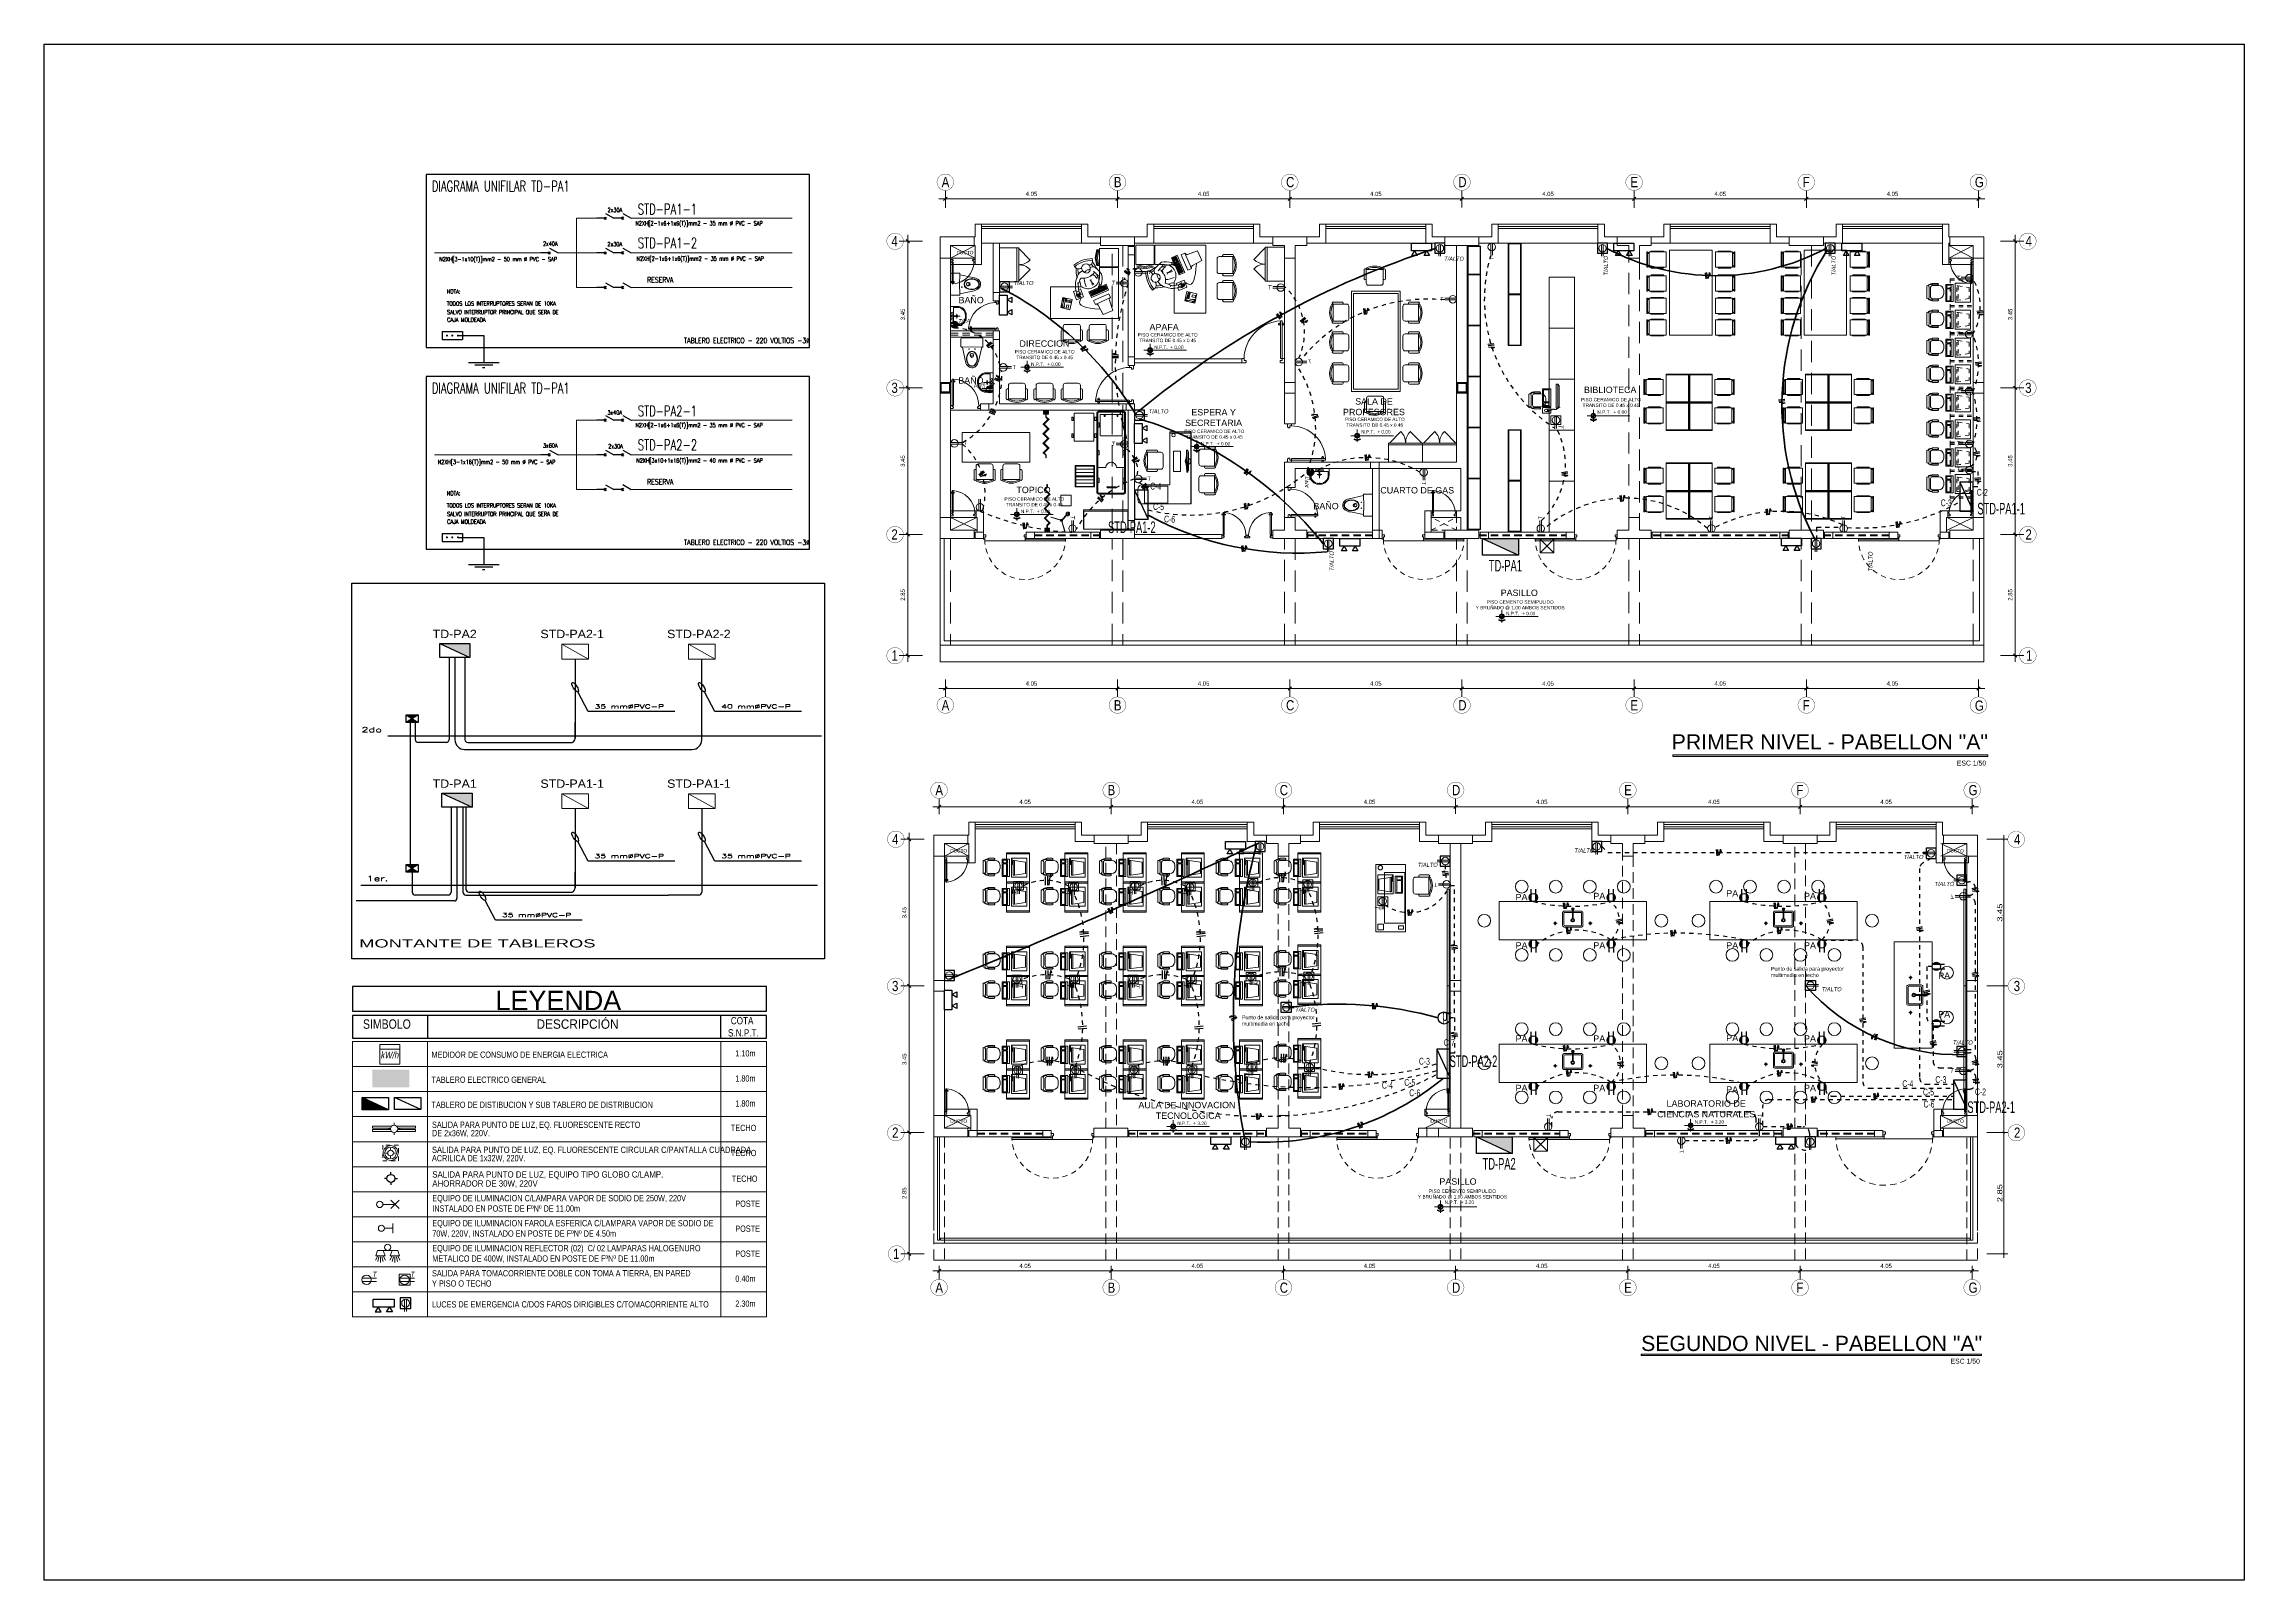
# Model space of a CAD drawing. Header units: millimetres. Extents: x 3354 to 3637, y 1117 to 1358.
# Drawn here: x 3357.8 to 3409.5, y 1118.4 to 1154.5 of the extents above; entities that cross this region are included whole.
import ezdxf
from ezdxf.enums import TextEntityAlignment as Align

# ---------------------------------------------------------------- set-up
doc = ezdxf.new("R2010")
doc.units = ezdxf.units.MM
for name, pattern in [('ACAD_ISO07W100', [3, 0, -3]), ('CONTINUA', [0]), ('DASHED', [0.75, 0.5, -0.25]), ('DASHED2', [0.375, 0.25, -0.125]), ('HIDDEN2', [0.1875, 0.125, -0.0625]), ('TRAZOS1', [0.15, 0.1, -0.05]), ('TRAZOS2', [0.225, 0.15, -0.075])]:
    doc.linetypes.add(name, pattern=pattern)
for name, color, linetype, lineweight in [('06- DIAFRAMA UNIFILARES', 44, 'HIDDEN2', 15), ('20SIMBOLOS', 2, 'Continuous', 13), ('ACCESORIO', 4, 'Continuous', 20), ('ACCESORIOS', 4, 'Continuous', 18), ('CAB30mm', 60, 'Continuous', 30), ('cables', 152, 'Continuous', 60), ('CASCO', 252, 'Continuous', 9), ('columnas', 1, 'Continuous', 5), ('COTAS', 7, 'Continuous', 9), ('FIERR2', 41, 'Continuous', 20), ('INST. TOMAC.', 3, 'DASHED', 30), ('LAMPARAS', 2, 'Continuous', 13), ('LAMPARAS AHORRADORAS', 2, 'Continuous', 20), ('Mobiliario GRCP', 25, 'Continuous', 20), ('muros', 7, 'Continuous', 5), ('MUROS-BAJO', 250, 'Continuous', 20), ('SANIT', 160, 'Continuous', 60), ('SANITARIAS', 37, 'Continuous', 13), ('TABLERO', 122, 'Continuous', 25), ('TEX-ELEC', 7, 'Continuous', 30)]:
    doc.layers.add(name, color=color, linetype=linetype, lineweight=lineweight)
for name, color, linetype in [('06-LNA FZA', 150, 'Continuous'), ('10LAUXILIAR', 1, 'Continuous'), ('40ALUMBRADO', 5, 'Continuous'), ('B-NOTAS', 7, 'Continuous'), ('centro de luz', 90, 'Continuous'), ('Comunicaciones', 162, 'Continuous'), ('LUMINARIAS', 2, 'Continuous'), ('MONTANTES', 2, 'Continuous'), ('N° cond', 141, 'Continuous'), ('TEXTO-1', 4, 'Continuous'), ('TEXTO-2', 9, 'Continuous'), ('TOMACORRIENTE', 240, 'Continuous'), ('TRAZO', 1, 'Continuous')]:
    doc.layers.add(name, color=color, linetype=linetype)
doc.layers.add('Efec-muebles', color=7, linetype='Continuous', lineweight=13, true_color=0x85826f)
doc.layers.add('texto', color=7, linetype='Continuous', lineweight=9, true_color=0x000000)
doc.styles.add('1', font='arial.ttf')
doc.styles.add('2-SIETE', font='ARIALN.TTF', dxfattribs={"height": 0.07})
doc.styles.add('B-NOTAS', font='romans.shx', dxfattribs={"width": 0.8, "height": 2.5})
doc.styles.add('BYE', font='ARIALN.TTF', dxfattribs={"oblique": 10, "height": 2})
doc.styles.add('CECI', font='sanss___.ttf', dxfattribs={"width": 1.6, "height": 0.13})
doc.styles.add('NPT', font='arial.ttf', dxfattribs={"height": 0.1})
doc.styles.add('R60-50', font='arial.ttf', dxfattribs={"width": 1.3, "height": 0.12})
doc.styles.add('ROMANS', font='romans.shx')
doc.styles.get("Standard").update_dxf_attribs({"font": 'arial.ttf'})
doc.styles.add('style1', font='arial.ttf')
doc.styles.add('style2', font='arial.ttf')
doc.styles.add('SWISS', font='arial.ttf', dxfattribs={"height": 0.1})
doc.dimstyles.new('1-50', dxfattribs={"dimtxt": 0.12, "dimasz": 0.05, "dimexe": 0.1, "dimexo": 0.1, "dimgap": 0.03, "dimtad": 1, "dimtoh": 1, "dimzin": 4, "dimdsep": 46, "dimtxsty": 'R60-50', "dimblk1": 'ARCHTICK', "dimblk2": 'ARCHTICK', "dimsah": 1, "dimcen": 0.09, "dimdle": 0.1, "dimclrd": 256, "dimclre": 256, "dimclrt": 7, "dimadec": 0, "dimazin": 0, "dimtfac": 1, "dimtix": 1, "dimtmove": 0, "dimatfit": 3, "dimfxl": 0, "dimtolj": 1, "dimtzin": 0, "dimarcsym": 0})
doc.dimstyles.new('Esc  1  50', dxfattribs={"dimtxt": 0.1, "dimasz": 0.08, "dimexe": 0.2, "dimexo": 0.15, "dimgap": 0.065, "dimtad": 1, "dimzin": 4, "dimdsep": 46, "dimtxsty": 'Standard', "dimblk": 'OBLIQUE', "dimcen": 0.12, "dimdle": 0.15, "dimadec": 0, "dimazin": 0, "dimtfac": 1, "dimtix": 1, "dimtmove": 0, "dimatfit": 3, "dimldrblk": 'OBLIQUE', "dimfxl": 0, "dimarcsym": 0})

# ---------------------------------------------------------------- blocks, each defined once
blk = doc.blocks.new('SILLA1')
for p, q in [((-0.05, 0.2), (-0.4, 0.2)), ((-0.15, 0.25), (-0.366, 0.25)), ((-0.366, 0.2), (-0.366, -0.2)), ((-0.05, 0.2), (-0.15, 0.2)), ((0, -0.15), (0, 0.15)), ((-0.4, -0.2), (-0.05, -0.2)), ((-0.15, -0.25), (-0.366, -0.25))]:
    blk.add_line(p, q)
for centre, radius, start, end in [((-0.026, 0), 0.424, 151.8371, 208.1629), ((-0.026, 0), 0.394, 149.4733, 210.5267), ((-0.362, 0.225), 0.0256, 83.0309, 253.726), ((-0.153, 0.225), 0.0256, 286.274, 96.9691), ((-0.05, 0.15), 0.05, 0, 90), ((-0.362, -0.225), 0.0256, 106.274, 276.9691), ((-0.153, -0.225), 0.0256, 263.0309, 73.726), ((-0.05, -0.15), 0.05, 270, 0)]:
    blk.add_arc(centre, radius, start, end)
blk = doc.blocks.new('LAV-P')
at = {"layer": 'SANITARIAS', "linetype": 'CONTINUA', "lineweight": 5, "ltscale": 0.002}
for p, q in [((-0.24, 0), (-0.24, 0.167)), ((-0.24, 0), (0.24, 0)), ((-0.218, 0.073), (-0.218, 0.167)), ((-0.218, 0.073), (-0.012, 0.073)), ((-0.059, 0.149), (0.059, 0.149)), ((-0.019, 0.387), (0.019, 0.387)), ((-0.019, 0.365), (0.019, 0.365)), ((-0.012, 0.101), (0.012, 0.101)), ((-0.012, 0.056), (-0.012, 0.101)), ((0, 0.101), (0, 0.237)), ((0.012, 0.056), (0.012, 0.101)), ((0.012, 0.073), (0.218, 0.073)), ((0.218, 0.073), (0.218, 0.167)), ((0.24, 0), (0.24, 0.167))]:
    blk.add_line(p, q, dxfattribs=at)
for centre, radius in [((-0.074, 0.036), 0.0231), ((0, 0.149), 0.027), ((0.074, 0.036), 0.0231)]:
    blk.add_circle(centre, radius, dxfattribs=at)
for centre, radius, start, end in [((-0.019, 0.167), 0.221, 90, 180), ((-0.019, 0.167), 0.199, 90, 180), ((0, 0.036), 0.0231, 121.3084, 58.6916), ((0.019, 0.167), 0.221, 0, 90), ((0.019, 0.167), 0.199, 0, 90)]:
    blk.add_arc(centre, radius, start, end, dxfattribs=at)
blk = doc.blocks.new('ghjghg')
at = {"layer": 'Efec-muebles', "linetype": 'CONTINUA', "lineweight": 5, "ltscale": 0.002}
for p, q in [((722.41, 469.271), (722.41, 468.791)), ((722.609, 469.291), (722.43, 469.291)), ((722.619, 469.031), (722.629, 469.27)), ((722.629, 468.792), (722.619, 469.031)), ((722.628, 469.249), (722.933, 469.189)), ((722.629, 468.801), (722.965, 468.878)), ((722.779, 469.021), (722.779, 469.041)), ((722.801, 469.061), (722.815, 469.061)), ((722.815, 469.001), (722.801, 469.001)), ((722.809, 469.071), (722.829, 469.071)), ((722.829, 468.991), (722.809, 468.991)), ((722.869, 469.031), (722.869, 469.031)), ((722.43, 468.771), (722.609, 468.771))]:
    blk.add_line(p, q, dxfattribs=at)
for centre in [(722.675, 469.101), (722.675, 468.961)]:
    blk.add_circle(centre, 0.00635, dxfattribs=at)
for centre, radius, start, end in [((722.43, 469.271), 0.02, 90, 180), ((722.43, 468.791), 0.02, 180, 270), ((722.609, 469.271), 0.02, 357.5774, 90), ((722.609, 468.791), 0.02, 270, 2.4226), ((722.809, 469.041), 0.03, 90, 180), ((722.809, 469.021), 0.03, 180, 270), ((722.815, 469.031), 0.03, 0, 90), ((722.815, 469.031), 0.03, 270, 0), ((722.829, 469.031), 0.04, 0, 90), ((722.829, 469.031), 0.04, 270, 360)]:
    blk.add_arc(centre, radius, start, end, dxfattribs=at)
at = {"layer": 'Efec-muebles', "linetype": 'CONTINUA', "lineweight": 5, "ltscale": 0.002, "extrusion": (0, 0, -1)}
blk.add_ellipse((722.905, 469.031), major_axis=(0.18, 0), ratio=0.722222, dxfattribs=at)
at = {"layer": 'Efec-muebles', "linetype": 'CONTINUA', "lineweight": 5, "ltscale": 0.002}
for points, knots in [([(723.075, 469.031), (723.075, 469.003), (723.06, 468.974), (722.991, 468.919), (722.924, 468.904), (722.804, 468.926), (722.755, 468.961), (722.726, 469.042), (722.743, 469.088), (722.832, 469.148), (722.901, 469.159), (723.018, 469.131), (723.062, 469.093), (723.074, 469.045), (723.075, 469.038), (723.075, 469.031)], [0, 0, 0, 0, 0.74049, 0.74049, 1.813277, 1.813277, 2.886063, 2.886063, 3.958849, 3.958849, 5.031636, 5.031636, 6.104422, 6.104422, 6.283185, 6.283185, 6.283185, 6.283185]), ([(722.933, 469.189), (722.982, 469.184), (723.028, 469.167), (723.095, 469.11), (723.115, 469.071), (723.115, 469.031), (723.115, 469), (723.103, 468.97), (723.055, 468.912), (723.012, 468.889), (722.965, 468.878)], [4.853824, 4.853824, 4.853824, 4.853824, 5.580391, 5.580391, 6.283185, 6.283185, 6.283185, 6.822949, 6.822949, 7.551337, 7.551337, 7.551337, 7.551337])]:
    blk.add_open_spline(points, degree=3, knots=knots, dxfattribs=at)
blk = doc.blocks.new('RECTANG')
for p, q in [((1, 1), (0, 1)), ((0, 1), (0, 0)), ((0, 0), (1, 0)), ((1, 0), (1, 1))]:
    blk.add_line(p, q)
blk = doc.blocks.new('Silla-3')
at = {"color": 0}
for p, q in [((-0.45, 0.6), (-0.45, 0.33)), ((-0.42, 0.25), (-0.42, 0.3)), ((-0.4, 0.64), (-0.41, 0.64)), ((-0.41, 0.3), (-0.4, 0.3)), ((-0.4, 0.25), (-0.4, 0.3)), ((-0.37, 0.33), (-0.37, 0.6)), ((-0.34, 0.31), (-0.34, 0.65)), ((-0.34, 0.07), (-0.34, 0.07)), ((0.3, 0.03), (-0.3, 0.03)), ((-0.26, 0.16), (0.25, 0.16)), ((0.25, 0.23), (-0.26, 0.23)), ((-0.08, 0.91), (0.09, 0.91)), ((0.34, 0.65), (0.34, 0.31)), ((0.34, 0.07), (0.34, 0.07)), ((0.37, 0.33), (0.37, 0.6)), ((0.4, 0.64), (0.41, 0.64)), ((0.4, 0.25), (0.4, 0.3)), ((0.41, 0.3), (0.4, 0.3)), ((0.43, 0.25), (0.43, 0.3)), ((0.45, 0.6), (0.45, 0.33))]:
    blk.add_line(p, q, dxfattribs=at)
for centre, radius, start, end in [((-0.41, 0.6), 0.034, 90, 180), ((-0.41, 0.33), 0.034, 180, 270), ((-0.26, 0.25), 0.17, 180, 242.1194), ((-0.4, 0.6), 0.034, 0, 90), ((-0.4, 0.33), 0.034, 270, 0), ((-0.26, 0.25), 0.145, 180, 242.3805), ((-0.08, 0.65), 0.255, 90, 180), ((-0.26, 0.31), 0.085, 180, 270), ((-0.26, 0.07), 0.085, 90, 180), ((-0.3, 0.07), 0.0425, 180, 270), ((0.09, 0.65), 0.255, 0, 90), ((0.25, 0.31), 0.085, 270, 0), ((0.25, 0.07), 0.085, 360, 90), ((0.3, 0.07), 0.0425, 270, 360), ((0.25, 0.25), 0.145, 297.6195, 0), ((0.25, 0.25), 0.17, 297.8806, 360), ((0.4, 0.6), 0.034, 90, 180), ((0.4, 0.33), 0.034, 180, 270), ((0.41, 0.6), 0.034, 0, 90), ((0.41, 0.33), 0.034, 270, 0)]:
    blk.add_arc(centre, radius, start, end, dxfattribs=at)
blk = doc.blocks.new('lavaderok')
at = {"layer": 'Efec-muebles'}
for p, q in [((3033.897, 1660.898), (3033.897, 1660.978)), ((3034.102, 1661.175), (3034.102, 1660.9)), ((3034.3, 1661.195), (3034.122, 1661.195)), ((3034.293, 1661.245), (3034.293, 1661.234)), ((3034.3, 1661.245), (3034.293, 1661.245)), ((3034.3, 1661.234), (3034.293, 1661.234)), ((3034.3, 1661.062), (3034.3, 1661.275)), ((3034.319, 1661.062), (3034.319, 1661.275)), ((3034.327, 1661.245), (3034.319, 1661.245)), ((3034.327, 1661.234), (3034.319, 1661.234)), ((3034.497, 1661.195), (3034.319, 1661.195)), ((3034.327, 1661.245), (3034.327, 1661.234)), ((3034.517, 1660.9), (3034.517, 1661.175)), ((3034.722, 1660.898), (3034.722, 1660.978)), ((3033.943, 1660.939), (3033.856, 1660.939)), ((3034.122, 1660.88), (3034.497, 1660.88)), ((3034.767, 1660.939), (3034.68, 1660.939))]:
    blk.add_line(p, q, dxfattribs=at)
for points in [[(3034.3, 1661.225), (3034.107, 1661.225, 0.414214), (3034.072, 1661.19), (3034.072, 1660.885, 0.414214), (3034.107, 1660.85)], [(3034.107, 1660.85), (3034.512, 1660.85, 0.414214), (3034.547, 1660.885), (3034.547, 1661.19, 0.414214), (3034.512, 1661.225), (3034.319, 1661.225)]]:
    blk.add_lwpolyline(points, format="xyb", dxfattribs=at)
for centre, radius in [((3033.897, 1660.939), 0.0242), ((3033.897, 1660.939), 0.015), ((3033.897, 1660.939), 0.00883), ((3034.31, 1661.013), 0.025), ((3034.722, 1660.939), 0.0242), ((3034.722, 1660.939), 0.015), ((3034.722, 1660.939), 0.00883)]:
    blk.add_circle(centre, radius, dxfattribs=at)
for centre, radius, start, end in [((3034.122, 1661.175), 0.02, 90, 180), ((3034.31, 1661.013), 0.0428, 103.9271, 76.0729), ((3034.31, 1661.013), 0.0383, 99.4862, 80.5138), ((3034.31, 1661.275), 0.0296, 288.7841, 251.2159), ((3034.31, 1661.275), 0.0226, 294.9499, 245.0501), ((3034.31, 1661.062), 0.0125, 139.6408, 40.3592), ((3034.31, 1661.275), 0.00952, 0, 180), ((3034.31, 1661.062), 0.00953, 180, 0), ((3034.497, 1661.175), 0.02, 0, 90), ((3034.122, 1660.9), 0.02, 180, 270), ((3034.497, 1660.9), 0.02, 270, 0)]:
    blk.add_arc(centre, radius, start, end, dxfattribs=at)
blk = doc.blocks.new('sdsf')
at = {"layer": 'Efec-muebles'}
for p, q in [((3314.952, 1707.771), (3314.952, 1707.766)), ((3314.961, 1707.775), (3314.962, 1707.766)), ((3314.966, 1707.753), (3315.001, 1707.792)), ((3314.966, 1707.267), (3314.966, 1707.753)), ((3314.971, 1707.782), (3314.972, 1707.768)), ((3314.98, 1707.79), (3314.981, 1707.775)), ((3314.99, 1707.796), (3314.991, 1707.781)), ((3315, 1707.802), (3315.001, 1707.788)), ((3315.001, 1707.226), (3315.001, 1707.792)), ((3315.001, 1707.792), (3315.036, 1707.792)), ((3315.01, 1707.808), (3315.011, 1707.794)), ((3315.018, 1707.813), (3315.019, 1707.799)), ((3315.028, 1707.819), (3315.029, 1707.805)), ((3315.036, 1707.823), (3315.037, 1707.809)), ((3315.036, 1707.792), (3315.036, 1707.226)), ((3315.045, 1707.827), (3315.047, 1707.813)), ((3315.055, 1707.828), (3315.056, 1707.814)), ((3315.064, 1707.827), (3315.066, 1707.813)), ((3315.074, 1707.827), (3315.075, 1707.813)), ((3315.084, 1707.825), (3315.086, 1707.811)), ((3315.094, 1707.822), (3315.095, 1707.808)), ((3315.103, 1707.821), (3315.105, 1707.808)), ((3315.113, 1707.822), (3315.114, 1707.808)), ((3315.122, 1707.823), (3315.124, 1707.809)), ((3315.131, 1707.828), (3315.133, 1707.814)), ((3315.141, 1707.832), (3315.142, 1707.817)), ((3315.15, 1707.835), (3315.152, 1707.82)), ((3315.16, 1707.84), (3315.161, 1707.826)), ((3315.16, 1707.751), (3315.16, 1707.335)), ((3315.36, 1707.751), (3315.16, 1707.751)), ((3315.161, 1707.777), (3315.161, 1707.908)), ((3315.161, 1707.908), (3315.36, 1707.908)), ((3315.36, 1707.777), (3315.161, 1707.777)), ((3315.169, 1707.843), (3315.171, 1707.829)), ((3315.179, 1707.847), (3315.18, 1707.832)), ((3315.188, 1707.849), (3315.19, 1707.835)), ((3315.198, 1707.852), (3315.199, 1707.838)), ((3315.205, 1707.816), (3315.205, 1707.871)), ((3315.205, 1707.871), (3315.283, 1707.871)), ((3315.205, 1707.843), (3315.238, 1707.843)), ((3315.283, 1707.816), (3315.205, 1707.816)), ((3315.211, 1707.729), (3315.211, 1707.663)), ((3315.335, 1707.729), (3315.211, 1707.729)), ((3315.211, 1707.663), (3315.335, 1707.663)), ((3315.211, 1707.641), (3315.211, 1707.357)), ((3315.335, 1707.641), (3315.211, 1707.641)), ((3315.238, 1707.816), (3315.238, 1707.871)), ((3315.282, 1707.644), (3315.282, 1707.567)), ((3315.305, 1707.863), (3315.283, 1707.871)), ((3315.283, 1707.816), (3315.305, 1707.823)), ((3315.314, 1707.845), (3315.305, 1707.863)), ((3315.305, 1707.823), (3315.314, 1707.842)), ((3315.314, 1707.845), (3315.314, 1707.842)), ((3315.335, 1707.663), (3315.335, 1707.729)), ((3315.335, 1707.357), (3315.335, 1707.641)), ((3315.36, 1707.908), (3315.36, 1707.777)), ((3315.36, 1707.335), (3315.36, 1707.751)), ((3315.552, 1707.76), (3315.398, 1707.76)), ((3315.406, 1707.789), (3315.406, 1707.793)), ((3315.422, 1707.808), (3315.546, 1707.808)), ((3315.546, 1707.774), (3315.422, 1707.774)), ((3315.58, 1707.799), (3315.56, 1707.799)), ((3315.561, 1707.793), (3315.561, 1707.789)), ((3315.58, 1707.787), (3315.561, 1707.787)), ((3315.591, 1707.489), (3315.591, 1707.721)), ((3315.624, 1707.721), (3315.624, 1707.489)), ((3315.662, 1707.76), (3315.662, 1707.76)), ((3315.682, 1707.47), (3315.682, 1707.741)), ((3315.001, 1707.226), (3314.966, 1707.267)), ((3315.036, 1707.226), (3315.001, 1707.226)), ((3315.16, 1707.335), (3315.36, 1707.335)), ((3315.211, 1707.357), (3315.335, 1707.357)), ((3315.398, 1707.45), (3315.552, 1707.45)), ((3315.406, 1707.421), (3315.406, 1707.418)), ((3315.546, 1707.437), (3315.422, 1707.437)), ((3315.422, 1707.402), (3315.546, 1707.402)), ((3315.58, 1707.412), (3315.56, 1707.412)), ((3315.58, 1707.423), (3315.561, 1707.423)), ((3315.561, 1707.418), (3315.561, 1707.421)), ((3315.662, 1707.45), (3315.662, 1707.45))]:
    blk.add_line(p, q, dxfattribs=at)
for centre, radius, start, end in [((3315.398, 1707.644), 0.116, 90, 180), ((3315.398, 1707.567), 0.116, 180, 270), ((3315.422, 1707.793), 0.0155, 90, 180), ((3315.422, 1707.789), 0.0155, 180, 270), ((3315.546, 1707.793), 0.0155, 0, 90), ((3315.546, 1707.789), 0.0155, 270, 0), ((3315.552, 1707.721), 0.0387, 360, 90), ((3315.58, 1707.721), 0.0773, 27.8806, 90), ((3315.58, 1707.721), 0.0657, 27.6195, 90), ((3315.662, 1707.721), 0.0387, 90, 180), ((3315.662, 1707.741), 0.0193, 360, 90), ((3315.422, 1707.421), 0.0155, 90, 180), ((3315.422, 1707.418), 0.0155, 180, 270), ((3315.546, 1707.421), 0.0155, 0, 90), ((3315.546, 1707.418), 0.0155, 270, 0), ((3315.552, 1707.489), 0.0387, 270, 0), ((3315.58, 1707.489), 0.0657, 270, 332.3805), ((3315.58, 1707.489), 0.0773, 270, 332.1194), ((3315.662, 1707.489), 0.0387, 180, 270), ((3315.662, 1707.47), 0.0193, 270, 0)]:
    blk.add_arc(centre, radius, start, end, dxfattribs=at)
blk = doc.blocks.new('dssa')
at = {"layer": 'Efec-muebles'}
for p, q in [((0, 0.024), (0.036, 0.024)), ((0, 0), (0.036, 0)), ((0, -0.292), (0.036, -0.292)), ((0, -0.316), (0.036, -0.316))]:
    blk.add_line(p, q, dxfattribs=at)
for points in [[(0, -0.326), (-0.4, -0.326), (-0.4, 0.034), (0, 0.034), (0, -0.326)], [(-0.053, 0.053), (-0.331, 0.053)], [(-0.331, 0.034), (-0.053, 0.034)], [(-0.331, -0.326), (-0.053, -0.326)], [(-0.053, -0.345), (-0.331, -0.345)]]:
    blk.add_lwpolyline(points, dxfattribs=at)
blk.add_lwpolyline([(0.054, 0.034), (0.036, 0.034), (0.036, -0.326), (0.054, -0.326)], close=True, dxfattribs=at)
for centre, start, end in [((-0.331, 0.043), 90, 270), ((-0.053, 0.043), 270, 90), ((-0.331, -0.336), 90, 270), ((-0.053, -0.336), 270, 90)]:
    blk.add_arc(centre, 0.00947, start, end, dxfattribs=at)
blk = doc.blocks.new('MUEBLE MAESTRO INT')
at = {"layer": 'Efec-muebles', "lineweight": 15}
for p, q in [((3228.44, 1644.779), (3228.44, 1646.364)), ((3228.44, 1646.364), (3229.14, 1646.364)), ((3228.779, 1646.057), (3228.516, 1646.018)), ((3228.516, 1646.018), (3228.516, 1645.755)), ((3228.809, 1646.057), (3228.779, 1646.057)), ((3228.779, 1646.057), (3228.779, 1645.717)), ((3228.809, 1645.717), (3228.809, 1646.057)), ((3228.851, 1646.095), (3228.83, 1646.095)), ((3228.83, 1646.095), (3228.83, 1645.967)), ((3228.83, 1645.967), (3228.851, 1645.967)), ((3229.14, 1646.364), (3229.14, 1644.779)), ((3229.323, 1646.015), (3229.323, 1645.715)), ((3229.723, 1646.065), (3229.373, 1646.065)), ((3229.473, 1646.115), (3229.688, 1646.115)), ((3229.688, 1645.665), (3229.688, 1646.065)), ((3228.516, 1645.755), (3228.779, 1645.717)), ((3228.779, 1645.717), (3228.809, 1645.717)), ((3229.373, 1645.665), (3229.723, 1645.665)), ((3229.373, 1645.665), (3229.473, 1645.665)), ((3229.473, 1645.615), (3229.688, 1645.615)), ((3229.14, 1644.779), (3228.44, 1644.779))]:
    blk.add_line(p, q, dxfattribs=at)
for points in [[(3228.648, 1646.173), (3229.125, 1646.173), (3229.125, 1644.98), (3228.648, 1644.98)], [(3228.492, 1644.961), (3228.62, 1644.961), (3228.62, 1644.827), (3228.492, 1644.827)], [(3228.976, 1644.915), (3229.097, 1644.915), (3229.097, 1644.84), (3228.976, 1644.84)]]:
    blk.add_lwpolyline(points, close=True, dxfattribs=at)
blk.add_circle((3228.548, 1646.288), 0.053, dxfattribs=at)
for centre, radius, start, end in [((3229.373, 1646.015), 0.05, 90, 180), ((3229.476, 1646.09), 0.0256, 83.0309, 253.726), ((3229.685, 1646.09), 0.0256, 286.274, 96.9691), ((3229.349, 1645.865), 0.394, 329.4733, 30.5267), ((3229.349, 1645.865), 0.424, 331.8371, 28.1629), ((3229.373, 1645.715), 0.05, 180, 270), ((3229.476, 1645.64), 0.0256, 106.274, 276.9691), ((3229.685, 1645.64), 0.0256, 263.0309, 73.726)]:
    blk.add_arc(centre, radius, start, end, dxfattribs=at)
for p, xscale, yscale, zscale, rotation in [((3228.851, 1645.668), 0.4476315789474938, 0.3623684210524516, 0.4476315789474938, 89.99999999761354), ((3229.068, 1645.685), 0.4049999999990632, 0.1705263157894024, 0.4049999999990632, 89.9999999976196), ((3229.046, 1646.005), 0.06394736842003113, 0.1065789473682344, 0.06394736842003113, 89.99999999755532), ((3229.046, 1645.706), 0.2771052631587736, 0.1065789473682344, 0.2771052631587736, 89.99999999764933)]:
    blk.add_blockref('RECTANG', p, dxfattribs=dict(at, xscale=xscale, yscale=yscale, zscale=zscale, rotation=rotation))
blk = doc.blocks.new('H-7')
at = {"layer": 'Efec-muebles'}
for p, q in [((-1.589, 0.15), (-1.499, 0.15)), ((-1.589, 0.13), (-1.589, 0.15)), ((-1.589, 0.13), (-1.507, 0.13)), ((-1.507, 0.13), (-1.421, 0.044)), ((-1.499, 0.15), (-1.407, 0.058)), ((-1.271, 0.237), (-1.449, 0.058)), ((-1.257, 0.222), (-1.435, 0.044)), ((-1.299, 0.222), (-1.121, 0.044)), ((-1.285, 0.237), (-1.107, 0.058)), ((-0.971, 0.237), (-1.149, 0.058)), ((-0.957, 0.222), (-1.135, 0.044)), ((-1.002, 0.222), (-0.824, 0.044)), ((-0.988, 0.237), (-0.81, 0.058)), ((-0.674, 0.237), (-0.852, 0.058)), ((-0.66, 0.222), (-0.838, 0.044)), ((-0.702, 0.222), (-0.524, 0.044)), ((-0.688, 0.237), (-0.51, 0.058)), ((-0.374, 0.237), (-0.552, 0.058)), ((-0.36, 0.222), (-0.538, 0.044)), ((-0.402, 0.222), (-0.31, 0.13)), ((-0.388, 0.237), (-0.302, 0.15)), ((-0.31, 0.13), (-0.213, 0.13)), ((-0.302, 0.15), (-0.213, 0.15)), ((-0.193, 0.215), (-0.213, 0.215)), ((-0.213, 0.215), (-0.213, 0.065)), ((-0.213, 0.065), (-0.193, 0.065)), ((-0.193, 0.065), (-0.193, 0.215)), ((-0.158, 0.215), (-0.178, 0.215)), ((-0.178, 0.215), (-0.178, 0.065)), ((-0.178, 0.065), (-0.158, 0.065)), ((-0.158, 0.065), (-0.158, 0.215)), ((-0.123, 0.215), (-0.143, 0.215)), ((-0.143, 0.215), (-0.143, 0.065)), ((-0.143, 0.065), (-0.123, 0.065)), ((-0.123, 0.065), (-0.123, 0.215)), ((-0.088, 0.215), (-0.108, 0.215)), ((-0.108, 0.215), (-0.108, 0.065)), ((-0.108, 0.065), (-0.088, 0.065)), ((-0.088, 0.065), (-0.088, 0.215))]:
    blk.add_line(p, q, dxfattribs=at)
blk = doc.blocks.new('D-9')
at = {"layer": 'Efec-muebles'}
for p, q in [((-0.076, 0.245), (-0.072, 0.247)), ((-0.009, 0.021), (-0.076, 0.245)), ((-0.004, 0.021), (-0.072, 0.247)), ((-0.014, 0.021), (-0.021, 0.014)), ((-0.021, 0.014), (-0.021, -0.014)), ((0.014, 0.021), (-0.014, 0.021)), ((0.021, 0.014), (0.014, 0.021)), ((0.021, -0.004), (0.021, 0.014)), ((-0.165, -0.158), (-0.191, -0.184)), ((-0.184, -0.191), (-0.191, -0.184)), ((-0.158, -0.165), (-0.184, -0.191)), ((-0.021, -0.014), (-0.136, -0.129)), ((-0.014, -0.021), (-0.129, -0.136)), ((-0.014, -0.021), (-0.021, -0.014)), ((-0.014, -0.021), (0.014, -0.021)), ((0.014, -0.021), (0.021, -0.014)), ((0.021, -0.004), (0.247, -0.072)), ((0.021, -0.004), (0.021, -0.014)), ((0.021, -0.009), (0.245, -0.076)), ((0.245, -0.076), (0.247, -0.072))]:
    blk.add_line(p, q, dxfattribs=at)
for centre, radius in [((0, 0), 0.0155), ((-0.147, -0.148), 0.0439), ((-0.147, -0.147), 0.0213)]:
    blk.add_circle(centre, radius, dxfattribs=at)
blk = doc.blocks.new('NENE')
at = {"layer": 'Efec-muebles'}
for p, q in [((3086.058, 1563.99, -0.011), (3086.058, 1565.865, -0.011)), ((3086.083, 1563.99, -0.011), (3086.083, 1565.865, -0.011)), ((3086.095, 1565.903, -0.011), (3086.693, 1565.903, -0.011)), ((3086.095, 1565.878, -0.011), (3086.693, 1565.878, -0.011)), ((3086.306, 1565.753, -0.011), (3086.481, 1565.753, -0.011)), ((3086.705, 1565.865, -0.011), (3086.705, 1563.99, -0.011)), ((3086.73, 1565.865, -0.011), (3086.73, 1563.99, -0.011)), ((3086.083, 1565.628, -0.011), (3086.113, 1565.628, -0.011)), ((3086.083, 1565.528, -0.011), (3086.113, 1565.528, -0.011)), ((3086.269, 1565.278, -0.011), (3086.083, 1565.278, -0.011)), ((3086.113, 1565.628, -0.011), (3086.113, 1565.528, -0.011)), ((3086.306, 1565.728, -0.011), (3086.481, 1565.728, -0.011)), ((3086.705, 1565.278, -0.011), (3086.519, 1565.278, -0.011)), ((3086.705, 1565.628, -0.011), (3086.675, 1565.628, -0.011)), ((3086.675, 1565.528, -0.011), (3086.675, 1565.628, -0.011)), ((3086.705, 1565.528, -0.011), (3086.675, 1565.528, -0.011)), ((3086.083, 1564.978, -0.011), (3086.113, 1564.978, -0.011)), ((3086.083, 1564.878, -0.011), (3086.113, 1564.878, -0.011)), ((3086.113, 1564.878, -0.011), (3086.113, 1564.978, -0.011)), ((3086.675, 1564.978, -0.011), (3086.675, 1564.878, -0.011)), ((3086.705, 1564.978, -0.011), (3086.675, 1564.978, -0.011)), ((3086.705, 1564.878, -0.011), (3086.675, 1564.878, -0.011)), ((3086.083, 1564.328, -0.011), (3086.113, 1564.328, -0.011)), ((3086.083, 1564.228, -0.011), (3086.113, 1564.228, -0.011)), ((3086.113, 1564.228, -0.011), (3086.113, 1564.328, -0.011)), ((3086.133, 1564.04, -0.011), (3086.133, 1564.515, -0.011)), ((3086.643, 1564.528, -0.011), (3086.145, 1564.528, -0.011)), ((3086.655, 1564.515, -0.011), (3086.655, 1564.04, -0.011)), ((3086.675, 1564.328, -0.011), (3086.675, 1564.228, -0.011)), ((3086.705, 1564.328, -0.011), (3086.675, 1564.328, -0.011)), ((3086.705, 1564.228, -0.011), (3086.675, 1564.228, -0.011)), ((3086.693, 1563.978, -0.011), (3086.095, 1563.978, -0.011)), ((3086.693, 1563.953, -0.011), (3086.095, 1563.953, -0.011)), ((3086.643, 1564.028, -0.011), (3086.145, 1564.028, -0.011)), ((3086.254, 1564.078, -0.011), (3086.234, 1564.078, -0.011)), ((3086.234, 1564.028, -0.011), (3086.234, 1564.078, -0.011)), ((3086.254, 1564.028, -0.011), (3086.254, 1564.078, -0.011)), ((3086.554, 1564.078, -0.011), (3086.534, 1564.078, -0.011)), ((3086.534, 1564.028, -0.011), (3086.534, 1564.078, -0.011)), ((3086.554, 1564.028, -0.011), (3086.554, 1564.078, -0.011))]:
    blk.add_line(p, q, dxfattribs=at)
for centre, radius, start, end in [((3086.095, 1565.865, -0.011), 0.0375, 90, 180), ((3086.095, 1565.865, -0.011), 0.0125, 90, 180), ((3086.306, 1565.74, -0.011), 0.0125, 90, 270), ((3086.481, 1565.74, -0.011), 0.0125, 270, 90), ((3086.693, 1565.865, -0.011), 0.0375, 0, 90), ((3086.693, 1565.865, -0.011), 0.0125, 0, 90), ((3086.394, 1565.278, -0.011), 0.125, 180, 0), ((3086.145, 1564.515, -0.011), 0.0125, 90, 180), ((3086.643, 1564.515, -0.011), 0.0125, 0, 90), ((3086.095, 1563.99, -0.011), 0.0375, 180, 270), ((3086.095, 1563.99, -0.011), 0.0125, 180, 270), ((3086.145, 1564.04, -0.011), 0.0125, 180, 270), ((3086.643, 1564.04, -0.011), 0.0125, 270, 0), ((3086.693, 1563.99, -0.011), 0.0125, 270, 0), ((3086.693, 1563.99, -0.011), 0.0375, 270, 0)]:
    blk.add_arc(centre, radius, start, end, dxfattribs=at)
blk = doc.blocks.new('HLMS')
at = {"layer": 'Efec-muebles'}
for p, q in [((3085.507, 1565.234, -0.011), (3085.937, 1565.234, -0.011)), ((3085.517, 1565.234, -0.011), (3085.947, 1565.234, -0.011)), ((3085.507, 1565.157, -0.011), (3085.937, 1565.157, -0.011)), ((3085.507, 1564.984, -0.011), (3085.937, 1564.984, -0.011)), ((3085.507, 1564.907, -0.011), (3085.937, 1564.907, -0.011)), ((3085.517, 1565.157, -0.011), (3085.947, 1565.157, -0.011)), ((3085.517, 1564.984, -0.011), (3085.947, 1564.984, -0.011)), ((3085.517, 1564.907, -0.011), (3085.947, 1564.907, -0.011))]:
    blk.add_line(p, q, dxfattribs=at)
at = {"layer": 'Efec-muebles', "elevation": -0.011}
for points in [[(3085.947, 1565.035), (3085.947, 1565.32), (3085.497, 1565.32), (3085.497, 1565.029)], [(3085.957, 1565.035), (3085.957, 1565.32), (3085.507, 1565.32), (3085.507, 1565.029)], [(3085.497, 1565.029), (3085.497, 1564.82), (3085.947, 1564.82), (3085.947, 1565.029)], [(3085.507, 1565.03), (3085.507, 1565.06), (3085.937, 1565.06), (3085.937, 1565.029)], [(3085.937, 1565.029), (3085.937, 1564.83), (3085.507, 1564.83), (3085.507, 1565.029)], [(3085.507, 1565.029), (3085.507, 1564.82), (3085.957, 1564.82), (3085.957, 1565.029)], [(3085.517, 1565.03), (3085.517, 1565.06), (3085.947, 1565.06), (3085.947, 1565.029)], [(3085.947, 1565.029), (3085.947, 1564.83), (3085.517, 1564.83), (3085.517, 1565.029)]]:
    blk.add_lwpolyline(points, dxfattribs=at)
for points in [[(3085.937, 1565.31), (3085.507, 1565.31), (3085.507, 1565.08), (3085.937, 1565.08)], [(3085.947, 1565.31), (3085.517, 1565.31), (3085.517, 1565.08), (3085.947, 1565.08)]]:
    blk.add_lwpolyline(points, close=True, dxfattribs=at)
blk = doc.blocks.new('AGAG')
at = {"layer": 'Efec-muebles', "elevation": -0.015}
for points in [[(3084.353, 1564.498), (3084.353, 1564.415), (3084.317, 1564.415), (3084.317, 1564.498)], [(3084.373, 1564.468), (3084.373, 1564.445), (3084.353, 1564.445), (3084.353, 1564.468)], [(3084.373, 1564.587), (3084.373, 1563.927), (3084.833, 1563.927), (3084.833, 1564.587)], [(3084.833, 1564.468), (3084.833, 1564.445), (3084.854, 1564.445), (3084.854, 1564.468)], [(3084.854, 1564.498), (3084.854, 1564.415), (3084.89, 1564.415), (3084.89, 1564.498)], [(3084.353, 1564.016), (3084.353, 1564.1), (3084.317, 1564.1), (3084.317, 1564.016)], [(3084.373, 1564.046), (3084.373, 1564.07), (3084.353, 1564.07), (3084.353, 1564.046)], [(3084.833, 1564.046), (3084.833, 1564.07), (3084.854, 1564.07), (3084.854, 1564.046)], [(3084.854, 1564.016), (3084.854, 1564.1), (3084.89, 1564.1), (3084.89, 1564.016)]]:
    blk.add_lwpolyline(points, close=True, dxfattribs=at)
blk = doc.blocks.new('UIO')
at = {"layer": 'Efec-muebles', "lineweight": 15}
for p, q in [((845.682, 355.998), (845.466, 355.998)), ((845.432, 355.948), (845.782, 355.948)), ((845.782, 355.548), (845.432, 355.548)), ((845.466, 355.548), (845.466, 355.948)), ((845.682, 355.498), (845.466, 355.498)), ((845.782, 355.548), (845.682, 355.548)), ((845.832, 355.898), (845.832, 355.598))]:
    blk.add_line(p, q, dxfattribs=at)
for centre, radius, start, end in [((845.47, 355.973), 0.0256, 83.0309, 253.726), ((845.678, 355.973), 0.0256, 286.274, 96.9691), ((845.805, 355.748), 0.424, 151.8371, 208.1629), ((845.805, 355.748), 0.394, 149.4733, 210.5267), ((845.47, 355.524), 0.0256, 106.274, 276.9691), ((845.678, 355.524), 0.0256, 263.0309, 73.726), ((845.782, 355.898), 0.05, 0, 90), ((845.782, 355.598), 0.05, 270, 0)]:
    blk.add_arc(centre, radius, start, end, dxfattribs=at)
blk = doc.blocks.new('MA-3234')
at = {"layer": 'Efec-muebles', "lineweight": 18}
blk.add_lwpolyline([(-0.125, 0.125), (0.125, 0.125), (0.125, -0.125), (-0.125, -0.125)], close=True, dxfattribs=at)
blk = doc.blocks.new('MA-28')
at = {"layer": 'Efec-muebles', "lineweight": 15}
for p, q in [((-1.285, 0.25), (-1.285, 0.67)), ((-0.245, 0.25), (-0.245, 0.67))]:
    blk.add_line(p, q, dxfattribs=at)
for points in [[(-0.24, 0.67), (-1.29, 0.67), (-1.29, 0.25), (-0.24, 0.25)], [(-0.24, 0.245), (-1.29, 0.245), (-1.29, 0.22), (-0.24, 0.22)]]:
    blk.add_lwpolyline(points, close=True, dxfattribs=at)
blk = doc.blocks.new('silla 01')
at = {"layer": 'Efec-muebles'}
for p, q in [((3688.626, 1240.013), (3688.626, 1240.228)), ((3688.676, 1239.913), (3688.676, 1240.263)), ((3688.676, 1240.228), (3689.076, 1240.228)), ((3688.676, 1239.913), (3688.676, 1240.013)), ((3689.026, 1239.863), (3688.726, 1239.863)), ((3689.076, 1240.263), (3689.076, 1239.913)), ((3689.126, 1240.013), (3689.126, 1240.228))]:
    blk.add_line(p, q, dxfattribs=at)
for centre, radius, start, end in [((3688.876, 1239.889), 0.424, 61.8371, 118.1629), ((3688.876, 1239.889), 0.394, 59.4733, 120.5267), ((3688.652, 1240.225), 0.0256, 16.274, 186.9691), ((3688.652, 1240.016), 0.0256, 173.0309, 343.726), ((3688.726, 1239.913), 0.05, 180, 270), ((3689.026, 1239.913), 0.05, 270, 0), ((3689.101, 1240.225), 0.0256, 353.0309, 163.726), ((3689.101, 1240.016), 0.0256, 196.274, 6.9691)]:
    blk.add_arc(centre, radius, start, end, dxfattribs=at)
blk = doc.blocks.new('ws')
at = {"layer": 'Efec-muebles'}
for p, q in [((-1204, 535), (-1204, 985)), ((-1204, 985), (-774, 985)), ((-1204, 535), (-774, 535)), ((-1183, 525), (-989, 487)), ((-796, 525), (-989, 487)), ((-774, 535), (-774, 985)), ((-363, 693), (-227, 753)), ((-363, 693), (-314, 583)), ((-337, 682), (-252, 720)), ((-337, 682), (-306, 610)), ((-330, 664), (-244, 702)), ((-322, 646), (-236, 684)), ((-320, 690), (-289, 618)), ((-314, 628), (-228, 666)), ((-308, 569), (-306, 566)), ((-306, 610), (-220, 648)), ((-303, 698), (-271, 626)), ((-301, 553), (-300, 551)), ((-298, 598), (-281, 606)), ((-298, 598), (-295, 591)), ((-294, 539), (-287, 521)), ((-291, 582), (-291, 582)), ((-291, 582), (-291, 582)), ((-291, 582), (-291, 582)), ((-291, 582), (-291, 582)), ((-286, 705), (-254, 633)), ((-286, 570), (-283, 565)), ((-282, 586), (-257, 597)), ((-282, 564), (-277, 567)), ((-281, 606), (-274, 589)), ((-278, 552), (-276, 548)), ((-276, 548), (-272, 550)), ((-274, 589), (-266, 571)), ((-271, 577), (-271, 577)), ((-269, 713), (-237, 641)), ((-267, 539), (-261, 542)), ((-266, 571), (-249, 579)), ((-264, 522), (-176, 321)), ((-263, 519), (-178, 557)), ((-263, 554), (-259, 555)), ((-263, 519), (-262, 520)), ((-259, 556), (-259, 555)), ((-259, 556), (-259, 555)), ((-257, 597), (-249, 579)), ((-255, 501), (-170, 539)), ((-253, 545), (-186, 575)), ((-252, 720), (-220, 648)), ((-247, 528), (-159, 329)), ((-246, 617), (-212, 632)), ((-246, 617), (-238, 599)), ((-238, 599), (-204, 614)), ((-237, 552), (-142, 336)), ((-235, 593), (-200, 608)), ((-235, 593), (-227, 575)), ((-230, 491), (-162, 521)), ((-229, 624), (-221, 606)), ((-227, 753), (-49, 347)), ((-227, 575), (-192, 590)), ((-220, 560), (-125, 344)), ((-217, 600), (-210, 582)), ((-212, 632), (-204, 614)), ((-203, 567), (-107, 351)), ((-200, 608), (-192, 590)), ((-186, 575), (-90, 359)), ((-49, 800), (-139, 760)), ((-139, 760), (20, 400)), ((110, 440), (-49, 800)), ((14, 770), (251, 851)), ((130, 506), (350, 626)), ((251, 851), (350, 626)), ((446, -615), (446, 985)), ((-1183, 498), (-989, 460)), ((-1183, 472), (-989, 434)), ((-796, 498), (-989, 460)), ((-796, 472), (-989, 434)), ((-280, 507), (-184, 288)), ((-65, 164), (-257, 87)), ((-243, 50), (-257, 87)), ((-222, 473), (-154, 503)), ((-216, 411), (-130, 449)), ((-214, 455), (-146, 485)), ((-208, 393), (-122, 431)), ((-206, 437), (-138, 467)), ((-200, 375), (-114, 413)), ((-192, 357), (-106, 395)), ((0, 0), (-192, -77)), ((-184, 339), (-98, 377)), ((-184, 288), (-49, 347)), ((-176, 321), (-90, 359)), ((0, 0), (-65, 164)), ((20, 400), (110, 440)), ((-192, -77), (-218, -13)), ((-54, -321), (-6, -105)), ((186, -375), (-54, -321)), ((-39, -312), (21, -326)), ((-24, -246), (-38, -306)), ((-38, -306), (16, -318)), ((30, -258), (-24, -246)), ((37, -253), (-23, -240)), ((-23, -297), (-15, -261)), ((-23, -297), (169, -340)), ((177, -304), (-15, -261)), ((-6, -105), (235, -159)), ((28, -125), (4, -233)), ((4, -233), (52, -244)), ((16, -318), (19, -306)), ((21, -326), (25, -308)), ((27, -270), (30, -258)), ((28, -125), (76, -136)), ((28, -239), (52, -131)), ((33, -271), (37, -253)), ((52, -244), (76, -136)), ((129, -180), (118, -228)), ((118, -228), (190, -244)), ((124, -342), (127, -330)), ((178, -355), (124, -342)), ((201, -196), (129, -180)), ((135, -294), (138, -282)), ((138, -282), (192, -294)), ((169, -340), (177, -304)), ((192, -294), (178, -355)), ((235, -159), (186, -375)), ((190, -244), (201, -196))]:
    blk.add_line(p, q, dxfattribs=at)
blk.add_lwpolyline([(-526, 535), (-754, 535), (-754, 985), (446, 985), (446, -615), (-304, -615), (-304, 61)], dxfattribs=at)
for centre, start, end in [((-526, 268), 335.3207, 90), ((-38, 52), 155.3207, 181.9749)]:
    blk.add_arc(centre, 267, start, end, dxfattribs=at)
at = {"layer": 'Efec-muebles', "extrusion": (0, 0, -1)}
for centre, major_axis, start_param, end_param in [((-318, 558), (-27.6, 27.6), 4.538657, 6.000061), ((-2, 816), (-34.8, 34.8), 3.594349, 5.082004), ((-923, 234), (-100, 100), 0.469121, 1.412689), ((-268, 374), (-682, 156), -0.906493, -0.232105), ((-268, 374), (-643, 147), -0.9139, -0.221799), ((-30, -714), (-976, 976), 0.118248, 0.27238), ((-743, 217), (-71.2, 71.2), 2.905947, 7.480515), ((-30, -714), (-945, 945), 0.134396, 0.194827), ((-862, 65), (-100, 100), 2.610757, 3.554325), ((-776, 1365), (-976, 976), 3.74069, 3.905198), ((-716, 229), (-63.1, 63.1), 0.611857, 3.252384), ((-776, 1365), (-945, 945), 3.791329, 3.88905), ((-707, 307), (-3.19, 3.19), 1.818, 2.771985), ((-452, 259), (-185, 185), 4.323725, 5.010285), ((-224, -811), (-945, 945), 0.499491, 0.560838), ((-453, 379), (-30.9, 30.9), 3.782714, 4.502916), ((-419, 302), (-30.9, 30.9), 5.647914, 6.368117), ((-713, 763), (-356, 356), 3.140526, 3.370844), ((-235, -122), (-356, 356), 0.351275, 0.575163), ((-193, -719), (-586, 586), 0.476799, 0.664894), ((-1107, -18), (-495, 495), 2.217761, 2.251642), ((-364, 5), (-23.6, 23.6), 5.91056, 7.025219), ((-148, 34), (-36.4, 36.4), 4.705455, 6.015849), ((-25, -98), (-136, 136), 0.187684, 0.400196), ((-86, 50), (-22.3, 22.3), 0.396124, 2.19757), ((-87, 50), (-23.1, 23.1), 2.19757, 3.722594), ((153, 463), (-34.8, 34.8), 5.082004, 6.569659)]:
    blk.add_ellipse(centre, major_axis=major_axis, ratio=1, start_param=start_param, end_param=end_param, dxfattribs=at)
at = {"layer": 'Efec-muebles'}
for points, knots in [([(-760, 319), (-770, 352), (-789, 415), (-693, 498), (-621, 579), (-598, 586), (-590, 587)], [0, 0, 0, 0, 9.532038, 18.207793, 35.745539, 38.266635, 38.266635, 38.266635, 38.266635]), ([(-675, 388), (-661, 408), (-630, 452), (-566, 495), (-570, 536), (-571, 544)], [0, 0, 0, 0, 74.62432, 171.104527, 196.057214, 196.057214, 196.057214, 196.057214]), ([(-570, 526), (-545, 522), (-476, 512), (-399, 531), (-348, 527), (-340, 526)], [0, 0, 0, 0, 78.609055, 209.793155, 234.258253, 234.258253, 234.258253, 234.258253]), ([(-353, 574), (-347, 573), (-332, 569), (-320, 578), (-314, 583)], [0, 0, 0, 0, 20.047449, 42.706652, 42.706652, 42.706652, 42.706652]), ([(-343, 528), (-338, 529), (-325, 530), (-311, 510), (-293, 519), (-272, 499), (-276, 517), (-293, 525), (-310, 525), (-320, 538), (-301, 539), (-287, 539), (-272, 530), (-261, 517), (-252, 526), (-267, 540), (-284, 552), (-301, 551), (-325, 550), (-297, 554), (-282, 555), (-266, 546), (-256, 536), (-250, 528), (-242, 527), (-243, 537), (-253, 545), (-267, 559), (-288, 567), (-302, 568), (-322, 559), (-308, 571), (-293, 573), (-273, 566), (-261, 557), (-252, 551), (-244, 558), (-259, 568), (-271, 574), (-289, 582), (-305, 587), (-329, 566), (-298, 603), (-279, 585), (-266, 572)], [0, 0, 0, 0, 16.700622, 37.920393, 57.722967, 76.320525, 79.135347, 106.839111, 124.224527, 131.370165, 143.500478, 159.837634, 182.640574, 195.826271, 199.460263, 215.213782, 241.964373, 265.240295, 274.063876, 292.094699, 309.419403, 331.976076, 341.659584, 355.402924, 358.032611, 364.702259, 376.949542, 397.907312, 423.409386, 440.038955, 452.22354, 460.461452, 476.873029, 504.118942, 518.30264, 526.032023, 531.876082, 544.318011, 563.969266, 579.724081, 601.863171, 618.043065, 637.401737, 683.198014, 683.198014, 683.198014, 683.198014]), ([(-80, 82), (-71, 92), (-45, 122), (134, -27), (199, 206), (221, 546)], [0, 0, 0, 0, 36.609328, 108.844432, 533.316066, 533.316066, 533.316066, 533.316066]), ([(-725, 29), (-726, 54), (-728, 84), (-740, 111), (-742, 116)], [0, 0, 0, 0, 73.446903, 91.035608, 91.035608, 91.035608, 91.035608]), ([(-657, 164), (-654, 178), (-647, 200), (-681, 213), (-700, 239), (-702, 273), (-702, 295), (-703, 305)], [0, 0, 0, 0, 34.755742, 59.439707, 96.046127, 129.633892, 161.451848, 161.451848, 161.451848, 161.451848]), ([(-510, 102), (-505, 136), (-494, 215), (-545, 301), (-582, 388), (-628, 406), (-654, 416)], [0, 0, 0, 0, 101.502402, 235.19588, 296.265583, 378.705508, 378.705508, 378.705508, 378.705508]), ([(-559, 335), (-561, 332), (-566, 326), (-577, 343), (-584, 362), (-597, 376), (-609, 386), (-601, 388), (-599, 390)], [0, 0, 0, 0, 0.907883, 1.888659, 4.559648, 7.759809, 7.93185, 8.726749, 8.726749, 8.726749, 8.726749]), ([(-553, 18), (-516, 6), (-456, -13), (-331, -41), (-243, -17), (-180, -6), (-179, -6)], [0, 0, 0, 0, 119.516883, 193.343108, 386.181835, 387.538205, 387.538205, 387.538205, 387.538205]), ([(-188, 56), (-226, 50), (-287, 39), (-376, 30), (-433, 71), (-483, 81), (-505, 98), (-510, 102)], [0, 0, 0, 0, 119.87096, 191.861065, 260.381088, 323.708303, 343.835111, 343.835111, 343.835111, 343.835111]), ([(-194, 57), (-188, 58), (-172, 59), (-166, 90), (-140, 90), (-130, 100), (-120, 108), (-123, 82), (-149, 68), (-148, 66), (-147, 66)], [0, 0, 0, 0, 1.687089, 4.6981, 7.451794, 8.411156, 9.17122, 11.821349, 13.948748, 13.987353, 13.987353, 13.987353, 13.987353]), ([(-189, 2), (-180, 4), (-163, 7), (-140, -3), (-114, -9), (-97, -1), (-87, 4)], [0, 0, 0, 0, 2.730578, 5.114298, 7.557098, 10.646471, 10.646471, 10.646471, 10.646471]), ([(-87, 4), (-86, 6), (-80, 15), (-103, 5), (-115, 4), (-124, 5), (-142, 9), (-121, 8), (-108, 10), (-98, 13), (-79, 18), (-87, 28), (-103, 19), (-117, 14), (-150, 24), (-126, 22), (-117, 25), (-107, 25), (-97, 30), (-81, 28), (-75, 53), (-93, 42), (-106, 39), (-123, 38), (-135, 33), (-144, 41), (-132, 43), (-123, 44), (-109, 49), (-96, 53), (-86, 61), (-76, 66), (-75, 84), (-85, 80), (-90, 74), (-100, 65), (-116, 60), (-131, 60), (-140, 60), (-145, 63), (-147, 65), (-147, 66)], [0, 0, 0, 0, 6.913967, 26.029914, 40.675979, 47.856479, 58.289149, 74.51565, 80.190005, 100.255294, 113.400614, 119.45105, 128.931189, 162.12651, 176.691692, 193.290563, 201.061221, 210.02571, 222.031386, 237.156517, 252.988651, 262.758372, 282.947926, 300.570827, 313.914455, 319.843629, 325.254365, 339.290927, 355.257052, 368.61342, 379.169511, 392.262338, 405.23833, 411.573753, 418.805892, 429.81623, 452.549483, 465.855597, 476.071542, 479.897257, 483.622837, 483.622837, 483.622837, 483.622837]), ([(-83, 48), (-86, 51), (-89, 55), (-89, 58), (-89, 59)], [29.422592, 29.422592, 29.422592, 29.422592, 41.195612, 43.731007, 43.731007, 43.731007, 43.731007]), ([(-54, 46), (-62, 43), (-70, 41), (-78, 44), (-78, 44)], [0, 0, 0, 0, 23.174243, 23.852783, 23.852783, 23.852783, 23.852783])]:
    blk.add_open_spline(points, degree=3, knots=knots, dxfattribs=at)
for points in [[(-590, 587), (-533, 615), (-443, 596), (-352, 577)], [(-840, 348), (-827, 331), (-814, 314), (-806, 296)], [(-595, 388), (-574, 412), (-554, 433), (-496, 485)], [(-504, 177), (-478, 175), (-455, 175), (-300, 224)], [(-84, 63), (-79, 65), (-69, 66), (-59, 67)]]:
    blk.add_open_spline(points, degree=3, dxfattribs=at)
blk = doc.blocks.new('cab')
at = {"layer": 'Efec-muebles'}
for p, q in [((-450, 0), (-450, -800)), ((0, 0), (-450, 0)), ((-404, 0), (-404, -800)), ((0, -800), (0, 0)), ((-450, -20), (-719, -289)), ((-450, -780), (-719, -511)), ((0, -800), (-450, -800)), ((0, -800), (-450, -800))]:
    blk.add_line(p, q, dxfattribs=at)
for centre, start, end in [((-450, -20), 225, 270), ((-450, -780), 90, 135)]:
    blk.add_arc(centre, 380, start, end, dxfattribs=at)
blk = doc.blocks.new('f')
at = {"layer": 'Efec-muebles'}
for p, q in [((896.914, 841.029), (896.914, 841.153)), ((896.924, 841.188), (896.924, 841.167)), ((896.93, 841.168), (896.933, 841.168)), ((896.933, 841.014), (896.93, 841.014)), ((896.935, 841.188), (896.935, 841.168)), ((896.949, 841.153), (896.949, 841.029)), ((896.963, 841.27), (896.963, 841.27)), ((896.963, 841.005), (896.963, 841.16)), ((896.982, 841.289), (897.253, 841.289)), ((897.233, 841.231), (897.001, 841.231)), ((897.001, 841.199), (897.233, 841.199)), ((897.156, 840.889), (897.079, 840.889)), ((897.272, 841.27), (897.272, 841.27)), ((897.272, 841.16), (897.272, 841.005)), ((897.286, 841.153), (897.286, 841.029)), ((897.299, 841.188), (897.299, 841.168)), ((897.305, 841.168), (897.301, 841.168)), ((897.301, 841.014), (897.305, 841.014)), ((897.311, 841.188), (897.311, 841.167)), ((897.32, 841.029), (897.32, 841.153)), ((897.545, 841.029), (897.545, 841.153)), ((897.554, 841.188), (897.554, 841.167)), ((897.56, 841.168), (897.564, 841.168)), ((897.564, 841.014), (897.56, 841.014)), ((897.566, 841.188), (897.566, 841.168)), ((897.579, 841.153), (897.579, 841.029)), ((897.593, 841.27), (897.593, 841.27)), ((897.593, 841.005), (897.593, 841.16)), ((897.612, 841.289), (897.883, 841.289)), ((897.864, 841.231), (897.632, 841.231)), ((897.632, 841.199), (897.864, 841.199)), ((897.786, 840.889), (897.709, 840.889)), ((897.902, 841.27), (897.902, 841.27)), ((897.902, 841.16), (897.902, 841.005)), ((897.916, 841.153), (897.916, 841.029)), ((897.93, 841.188), (897.93, 841.168)), ((897.935, 841.168), (897.932, 841.168)), ((897.932, 841.014), (897.935, 841.014)), ((897.941, 841.188), (897.941, 841.167)), ((897.951, 841.029), (897.951, 841.153))]:
    blk.add_line(p, q, dxfattribs=at)
at = {"layer": 'Efec-muebles', "linetype": 'ACAD_ISO07W100', "ltscale": 0.01}
for p, q in [((896.804, 840.735), (896.804, 840.195)), ((896.804, 840.735), (897.502, 840.735)), ((896.804, 840.735), (896.804, 840.195)), ((896.834, 840.735), (896.816, 840.735)), ((896.834, 840.735), (896.834, 840.195)), ((896.834, 840.735), (896.834, 840.195)), ((896.968, 840.58), (896.968, 840.55)), ((897.308, 840.58), (896.968, 840.58)), ((896.968, 840.58), (896.968, 840.55)), ((897.309, 840.58), (896.968, 840.58)), ((896.968, 840.55), (897.308, 840.55)), ((896.968, 840.55), (897.007, 840.288)), ((896.968, 840.55), (897.309, 840.55)), ((896.968, 840.55), (897.008, 840.288)), ((897.27, 840.288), (897.308, 840.55)), ((897.27, 840.288), (897.309, 840.55)), ((897.308, 840.55), (897.308, 840.58)), ((897.309, 840.55), (897.309, 840.58)), ((897.309, 840.55), (897.309, 840.58)), ((897.434, 840.735), (897.434, 840.195)), ((897.434, 840.735), (898.049, 840.735)), ((897.464, 840.735), (897.464, 840.195)), ((897.598, 840.58), (897.598, 840.55)), ((897.939, 840.58), (897.598, 840.58)), ((897.598, 840.55), (897.939, 840.55)), ((897.598, 840.55), (897.638, 840.288)), ((897.9, 840.288), (897.939, 840.55)), ((897.939, 840.55), (897.939, 840.58)), ((897.939, 840.55), (897.939, 840.58)), ((898.094, 840.735), (898.049, 840.735)), ((898.064, 840.735), (898.064, 840.195)), ((898.094, 840.735), (898.094, 840.195)), ((896.804, 840.195), (897.464, 840.195)), ((897.007, 840.288), (897.27, 840.288)), ((897.008, 840.288), (897.27, 840.288)), ((897.434, 840.195), (898.094, 840.195)), ((897.638, 840.288), (897.9, 840.288))]:
    blk.add_line(p, q, dxfattribs=at)
at = {"layer": 'Efec-muebles'}
for centre, radius, start, end in [((896.93, 841.153), 0.0155, 90, 180), ((896.93, 841.029), 0.0155, 180, 270), ((897.001, 841.188), 0.0773, 117.8806, 180), ((896.933, 841.153), 0.0155, 0, 90), ((896.933, 841.029), 0.0155, 270, 0), ((897.001, 841.188), 0.0657, 117.6195, 180), ((896.982, 841.27), 0.0193, 90, 180), ((897.001, 841.27), 0.0387, 180, 270), ((897.001, 841.16), 0.0387, 90, 180), ((897.079, 841.005), 0.116, 180, 270), ((897.156, 841.005), 0.116, 270, 0), ((897.233, 841.27), 0.0387, 270, 0), ((897.233, 841.16), 0.0387, 0, 90), ((897.253, 841.27), 0.0193, 0, 90), ((897.233, 841.188), 0.0657, 0, 62.3805), ((897.233, 841.188), 0.0773, 360, 62.1194), ((897.301, 841.153), 0.0155, 90, 180), ((897.301, 841.029), 0.0155, 180, 270), ((897.305, 841.153), 0.0155, 0, 90), ((897.305, 841.029), 0.0155, 270, 0), ((897.56, 841.153), 0.0155, 90, 180), ((897.56, 841.029), 0.0155, 180, 270), ((897.632, 841.188), 0.0773, 117.8806, 180), ((897.564, 841.153), 0.0155, 0, 90), ((897.564, 841.029), 0.0155, 270, 0), ((897.632, 841.188), 0.0657, 117.6195, 180), ((897.612, 841.27), 0.0193, 90, 180), ((897.632, 841.27), 0.0387, 180, 270), ((897.632, 841.16), 0.0387, 90, 180), ((897.709, 841.005), 0.116, 180, 270), ((897.786, 841.005), 0.116, 270, 0), ((897.864, 841.27), 0.0387, 270, 0), ((897.864, 841.16), 0.0387, 0, 90), ((897.883, 841.27), 0.0193, 0, 90), ((897.864, 841.188), 0.0657, 0, 62.3805), ((897.864, 841.188), 0.0773, 360, 62.1194), ((897.932, 841.153), 0.0155, 90, 180), ((897.932, 841.029), 0.0155, 180, 270), ((897.935, 841.153), 0.0155, 0, 90), ((897.935, 841.029), 0.0155, 270, 0)]:
    blk.add_arc(centre, radius, start, end, dxfattribs=at)
for p, xscale, yscale, zscale, rotation in [((897.341, 840.839), 0.4049999999990632, 0.1705263157894024, 0.4049999999990632, 179.9999999976197), ((897.971, 840.839), 0.4049999999990632, 0.1705263157894024, 0.4049999999990632, 179.9999999976197), ((897.357, 840.622), 0.4476315789474938, 0.3623684210524516, 0.4476315789474938, 179.9999999976135), ((897.021, 840.818), 0.06394736842003113, 0.1065789473682344, 0.06394736842003113, 179.9999999976572), ((897.319, 840.818), 0.2771052631587736, 0.1065789473682344, 0.2771052631587736, 179.9999999976258), ((897.987, 840.622), 0.4476315789474938, 0.3623684210524516, 0.4476315789474938, 179.9999999976135), ((897.651, 840.818), 0.06394736842003113, 0.1065789473682344, 0.06394736842003113, 179.9999999976572), ((897.949, 840.818), 0.2771052631587736, 0.1065789473682344, 0.2771052631587736, 179.9999999976258)]:
    blk.add_blockref('RECTANG', p, dxfattribs=dict(at, xscale=xscale, yscale=yscale, zscale=zscale, rotation=rotation))
blk = doc.blocks.new('ESCRITORIO')
at = {"layer": 'Efec-muebles', "lineweight": 15}
blk.add_lwpolyline([(3065.774, 1535.016), (3065.774, 1536.566), (3066.924, 1536.566, -0.414214), (3067.024, 1536.466), (3067.024, 1536.216, -0.414214), (3066.924, 1536.116), (3066.274, 1536.116), (3066.274, 1536.116), (3066.274, 1534.901), (3065.784, 1534.901)], format="xyb", dxfattribs=at)
for points in [[(3065.784, 1536.566), (3065.774, 1536.566), (3065.774, 1534.865), (3065.784, 1534.865)], [(3066.871, 1536.147), (3066.322, 1536.147), (3066.322, 1536.547), (3066.871, 1536.547)], [(3065.836, 1535.339), (3065.833, 1535.782), (3065.847, 1535.782), (3065.849, 1535.339)], [(3065.85, 1535.302), (3065.847, 1535.819), (3065.878, 1535.819), (3065.881, 1535.302)]]:
    blk.add_lwpolyline(points, close=True, dxfattribs=at)
blk.add_lwpolyline([(3066.027, 1535.8), (3066.188, 1535.8, -0.414214), (3066.19, 1535.798), (3066.19, 1535.326, -0.414214), (3066.188, 1535.324), (3066.027, 1535.324, -0.414214), (3066.025, 1535.326), (3066.025, 1535.798, -0.414214)], format="xyb", close=True, dxfattribs=at)
for points in [[(3065.774, 1534.865), (3066.274, 1534.865), (3066.274, 1534.901), (3065.784, 1534.901)], [(3065.774, 1534.865), (3065.774, 1534.865)]]:
    blk.add_lwpolyline(points, dxfattribs=at)
blk.add_circle((3066.188, 1534.949), 0.0405, dxfattribs=at)
for centre, radius, start, end in [((3064.016, 1535.55), 1.873, 354.7148, 5.9226), ((3065.848, 1535.561), 0.0673, 101.8083, 258.8291), ((3065.848, 1535.561), 0.0227, 126.4386, 234.1988), ((3065.848, 1535.561), 0.0673, 306.4535, 54.1839)]:
    blk.add_arc(centre, radius, start, end, dxfattribs=at)
at = {"layer": 'Efec-muebles', "lineweight": 15, "rotation": 180}
blk.add_blockref('UIO', (3912.265, 1891.296), dxfattribs=at)
blk = doc.blocks.new('_Oblique')
at = {"color": 0, "linetype": 'ByBlock', "lineweight": -2}
blk.add_line((-0.5, -0.5), (0.5, 0.5), dxfattribs=at)
blk = doc.blocks.new('*D285')
at = {"layer": 'CASCO', "color": 0, "lineweight": -2, "transparency": 16777216}
for p, q in [((3356.336, 1272.603), (3356.336, 1273.01)), ((3360.386, 1272.603), (3360.386, 1273.01)), ((3356.186, 1272.81), (3360.536, 1272.81))]:
    blk.add_line(p, q, dxfattribs=at)
at = {"layer": 'Defpoints', "color": 0, "transparency": 16777216}
for p in [(3356.336, 1272.453), (3360.386, 1272.81), (3360.386, 1272.453)]:
    blk.add_point(p, dxfattribs=at)
at = {"layer": 'CASCO', "color": 0, "lineweight": -2, "transparency": 16777216, "xscale": 0.08, "yscale": 0.08, "zscale": 0.08, "rotation": 180}
blk.add_blockref('_Oblique', (3356.336, 1272.81), dxfattribs=at)
at = {"layer": 'CASCO', "color": 0, "lineweight": -2, "transparency": 16777216, "xscale": 0.08, "yscale": 0.08, "zscale": 0.08}
blk.add_blockref('_Oblique', (3360.386, 1272.81), dxfattribs=at)
at = {"layer": 'CASCO', "color": 0, "transparency": 16777216, "insert": (3358.361, 1272.926), "char_height": 0.1, "attachment_point": 5}
blk.add_mtext('4.05', dxfattribs=at)
blk = doc.blocks.new('*D286')
at = {"layer": 'CASCO', "color": 0, "lineweight": -2, "transparency": 16777216}
for p, q in [((3360.386, 1272.603), (3360.386, 1273.01)), ((3364.436, 1272.603), (3364.436, 1273.01)), ((3360.236, 1272.81), (3364.586, 1272.81))]:
    blk.add_line(p, q, dxfattribs=at)
at = {"layer": 'Defpoints', "color": 0, "transparency": 16777216}
for p in [(3360.386, 1272.453), (3364.436, 1272.81), (3364.436, 1272.453)]:
    blk.add_point(p, dxfattribs=at)
at = {"layer": 'CASCO', "color": 0, "lineweight": -2, "transparency": 16777216, "xscale": 0.08, "yscale": 0.08, "zscale": 0.08, "rotation": 180}
blk.add_blockref('_Oblique', (3360.386, 1272.81), dxfattribs=at)
at = {"layer": 'CASCO', "color": 0, "lineweight": -2, "transparency": 16777216, "xscale": 0.08, "yscale": 0.08, "zscale": 0.08}
blk.add_blockref('_Oblique', (3364.436, 1272.81), dxfattribs=at)
at = {"layer": 'CASCO', "color": 0, "transparency": 16777216, "insert": (3362.411, 1272.926), "char_height": 0.1, "attachment_point": 5}
blk.add_mtext('4.05', dxfattribs=at)
blk = doc.blocks.new('*D287')
at = {"layer": 'CASCO', "color": 0, "lineweight": -2, "transparency": 16777216}
for p, q in [((3364.436, 1272.603), (3364.436, 1273.01)), ((3368.486, 1272.608), (3368.486, 1273.01)), ((3364.286, 1272.81), (3368.636, 1272.81))]:
    blk.add_line(p, q, dxfattribs=at)
at = {"layer": 'Defpoints', "color": 0, "transparency": 16777216}
for p in [(3364.436, 1272.453), (3368.486, 1272.81), (3368.486, 1272.458)]:
    blk.add_point(p, dxfattribs=at)
at = {"layer": 'CASCO', "color": 0, "lineweight": -2, "transparency": 16777216, "xscale": 0.08, "yscale": 0.08, "zscale": 0.08, "rotation": 180}
blk.add_blockref('_Oblique', (3364.436, 1272.81), dxfattribs=at)
at = {"layer": 'CASCO', "color": 0, "lineweight": -2, "transparency": 16777216, "xscale": 0.08, "yscale": 0.08, "zscale": 0.08}
blk.add_blockref('_Oblique', (3368.486, 1272.81), dxfattribs=at)
at = {"layer": 'CASCO', "color": 0, "transparency": 16777216, "insert": (3366.461, 1272.926), "char_height": 0.1, "attachment_point": 5}
blk.add_mtext('4.05', dxfattribs=at)
blk = doc.blocks.new('*D288')
at = {"layer": 'CASCO', "color": 0, "lineweight": -2, "transparency": 16777216}
for p, q in [((3368.486, 1272.608), (3368.486, 1273.01)), ((3372.536, 1272.603), (3372.536, 1273.01)), ((3368.336, 1272.81), (3372.686, 1272.81))]:
    blk.add_line(p, q, dxfattribs=at)
at = {"layer": 'Defpoints', "color": 0, "transparency": 16777216}
for p in [(3368.486, 1272.458), (3372.536, 1272.81), (3372.536, 1272.453)]:
    blk.add_point(p, dxfattribs=at)
at = {"layer": 'CASCO', "color": 0, "lineweight": -2, "transparency": 16777216, "xscale": 0.08, "yscale": 0.08, "zscale": 0.08, "rotation": 180}
blk.add_blockref('_Oblique', (3368.486, 1272.81), dxfattribs=at)
at = {"layer": 'CASCO', "color": 0, "lineweight": -2, "transparency": 16777216, "xscale": 0.08, "yscale": 0.08, "zscale": 0.08}
blk.add_blockref('_Oblique', (3372.536, 1272.81), dxfattribs=at)
at = {"layer": 'CASCO', "color": 0, "transparency": 16777216, "insert": (3370.511, 1272.926), "char_height": 0.1, "attachment_point": 5}
blk.add_mtext('4.05', dxfattribs=at)
blk = doc.blocks.new('*D289')
at = {"layer": 'CASCO', "color": 0, "lineweight": -2, "transparency": 16777216}
for p, q in [((3372.536, 1272.603), (3372.536, 1273.01)), ((3376.586, 1272.603), (3376.586, 1273.01)), ((3372.386, 1272.81), (3376.736, 1272.81))]:
    blk.add_line(p, q, dxfattribs=at)
at = {"layer": 'Defpoints', "color": 0, "transparency": 16777216}
for p in [(3372.536, 1272.453), (3376.586, 1272.81), (3376.586, 1272.453)]:
    blk.add_point(p, dxfattribs=at)
at = {"layer": 'CASCO', "color": 0, "lineweight": -2, "transparency": 16777216, "xscale": 0.08, "yscale": 0.08, "zscale": 0.08, "rotation": 180}
blk.add_blockref('_Oblique', (3372.536, 1272.81), dxfattribs=at)
at = {"layer": 'CASCO', "color": 0, "lineweight": -2, "transparency": 16777216, "xscale": 0.08, "yscale": 0.08, "zscale": 0.08}
blk.add_blockref('_Oblique', (3376.586, 1272.81), dxfattribs=at)
at = {"layer": 'CASCO', "color": 0, "transparency": 16777216, "insert": (3374.561, 1272.926), "char_height": 0.1, "attachment_point": 5}
blk.add_mtext('4.05', dxfattribs=at)
blk = doc.blocks.new('*D290')
at = {"layer": 'CASCO', "color": 0, "lineweight": -2, "transparency": 16777216}
for p, q in [((3376.586, 1272.603), (3376.586, 1273.01)), ((3380.636, 1272.603), (3380.636, 1273.01)), ((3376.436, 1272.81), (3380.786, 1272.81))]:
    blk.add_line(p, q, dxfattribs=at)
at = {"layer": 'Defpoints', "color": 0, "transparency": 16777216}
for p in [(3376.586, 1272.453), (3380.636, 1272.81), (3380.636, 1272.453)]:
    blk.add_point(p, dxfattribs=at)
at = {"layer": 'CASCO', "color": 0, "lineweight": -2, "transparency": 16777216, "xscale": 0.08, "yscale": 0.08, "zscale": 0.08, "rotation": 180}
blk.add_blockref('_Oblique', (3376.586, 1272.81), dxfattribs=at)
at = {"layer": 'CASCO', "color": 0, "lineweight": -2, "transparency": 16777216, "xscale": 0.08, "yscale": 0.08, "zscale": 0.08}
blk.add_blockref('_Oblique', (3380.636, 1272.81), dxfattribs=at)
at = {"layer": 'CASCO', "color": 0, "transparency": 16777216, "insert": (3378.611, 1272.926), "char_height": 0.1, "attachment_point": 5}
blk.add_mtext('4.05', dxfattribs=at)
blk = doc.blocks.new('*D291')
at = {"layer": 'CASCO', "color": 0, "lineweight": -2, "transparency": 16777216}
for p, q in [((3355.451, 1271.967), (3355.451, 1268.217)), ((3355.797, 1271.817), (3355.251, 1271.817)), ((3355.797, 1268.367), (3355.251, 1268.367))]:
    blk.add_line(p, q, dxfattribs=at)
at = {"layer": 'Defpoints', "color": 0, "transparency": 16777216}
for p in [(3355.947, 1271.817), (3355.451, 1268.367), (3355.947, 1268.367)]:
    blk.add_point(p, dxfattribs=at)
at = {"layer": 'CASCO', "color": 0, "lineweight": -2, "transparency": 16777216, "xscale": 0.08, "yscale": 0.08, "zscale": 0.08}
for p, rotation in [((3355.451, 1271.817), 90), ((3355.451, 1268.367), 270)]:
    blk.add_blockref('_Oblique', p, dxfattribs=dict(at, rotation=rotation))
at = {"layer": 'CASCO', "color": 0, "transparency": 16777216, "insert": (3355.335, 1270.092), "char_height": 0.1, "attachment_point": 5, "rotation": 90}
blk.add_mtext('3.45', dxfattribs=at)
blk = doc.blocks.new('*D292')
at = {"layer": 'CASCO', "color": 0, "lineweight": -2, "transparency": 16777216}
for p, q in [((3355.797, 1268.367), (3355.251, 1268.367)), ((3355.451, 1268.517), (3355.451, 1264.767)), ((3355.797, 1264.917), (3355.251, 1264.917))]:
    blk.add_line(p, q, dxfattribs=at)
at = {"layer": 'Defpoints', "color": 0, "transparency": 16777216}
for p in [(3355.947, 1268.367), (3355.451, 1264.917), (3355.947, 1264.917)]:
    blk.add_point(p, dxfattribs=at)
at = {"layer": 'CASCO', "color": 0, "lineweight": -2, "transparency": 16777216, "xscale": 0.08, "yscale": 0.08, "zscale": 0.08}
for p, rotation in [((3355.451, 1268.367), 90), ((3355.451, 1264.917), 270)]:
    blk.add_blockref('_Oblique', p, dxfattribs=dict(at, rotation=rotation))
at = {"layer": 'CASCO', "color": 0, "transparency": 16777216, "insert": (3355.335, 1266.642), "char_height": 0.1, "attachment_point": 5, "rotation": 90}
blk.add_mtext('3.45', dxfattribs=at)
blk = doc.blocks.new('*D293')
at = {"layer": 'CASCO', "color": 0, "lineweight": -2, "transparency": 16777216}
for p, q in [((3355.797, 1264.917), (3355.251, 1264.917)), ((3355.451, 1265.067), (3355.451, 1261.917)), ((3355.797, 1262.067), (3355.251, 1262.067))]:
    blk.add_line(p, q, dxfattribs=at)
at = {"layer": 'Defpoints', "color": 0, "transparency": 16777216}
for p in [(3355.947, 1264.917), (3355.451, 1262.067), (3355.947, 1262.067)]:
    blk.add_point(p, dxfattribs=at)
at = {"layer": 'CASCO', "color": 0, "lineweight": -2, "transparency": 16777216, "xscale": 0.08, "yscale": 0.08, "zscale": 0.08}
for p, rotation in [((3355.451, 1264.917), 90), ((3355.451, 1262.067), 270)]:
    blk.add_blockref('_Oblique', p, dxfattribs=dict(at, rotation=rotation))
at = {"layer": 'CASCO', "color": 0, "transparency": 16777216, "insert": (3355.335, 1263.492), "char_height": 0.1, "attachment_point": 5, "rotation": 90}
blk.add_mtext('2.85', dxfattribs=at)
blk = doc.blocks.new('*D294')
at = {"layer": 'CASCO', "color": 0, "lineweight": -2, "transparency": 16777216}
for p, q in [((3381.498, 1271.967), (3381.498, 1268.217)), ((3381.152, 1271.817), (3381.698, 1271.817)), ((3381.152, 1268.367), (3381.698, 1268.367))]:
    blk.add_line(p, q, dxfattribs=at)
at = {"layer": 'Defpoints', "color": 0, "transparency": 16777216}
for p in [(3381.002, 1271.817), (3381.002, 1268.367), (3381.498, 1268.367)]:
    blk.add_point(p, dxfattribs=at)
at = {"layer": 'CASCO', "color": 0, "lineweight": -2, "transparency": 16777216, "xscale": 0.08, "yscale": 0.08, "zscale": 0.08}
for p, rotation in [((3381.498, 1271.817), 90), ((3381.498, 1268.367), 270)]:
    blk.add_blockref('_Oblique', p, dxfattribs=dict(at, rotation=rotation))
at = {"layer": 'CASCO', "color": 0, "transparency": 16777216, "insert": (3381.382, 1270.092), "char_height": 0.1, "attachment_point": 5, "rotation": 90}
blk.add_mtext('3.45', dxfattribs=at)
blk = doc.blocks.new('*D295')
at = {"layer": 'CASCO', "color": 0, "lineweight": -2, "transparency": 16777216}
for p, q in [((3381.152, 1268.367), (3381.698, 1268.367)), ((3381.498, 1268.517), (3381.498, 1264.767)), ((3381.152, 1264.917), (3381.698, 1264.917))]:
    blk.add_line(p, q, dxfattribs=at)
at = {"layer": 'Defpoints', "color": 0, "transparency": 16777216}
for p in [(3381.002, 1268.367), (3381.002, 1264.917), (3381.498, 1264.917)]:
    blk.add_point(p, dxfattribs=at)
at = {"layer": 'CASCO', "color": 0, "lineweight": -2, "transparency": 16777216, "xscale": 0.08, "yscale": 0.08, "zscale": 0.08}
for p, rotation in [((3381.498, 1268.367), 90), ((3381.498, 1264.917), 270)]:
    blk.add_blockref('_Oblique', p, dxfattribs=dict(at, rotation=rotation))
at = {"layer": 'CASCO', "color": 0, "transparency": 16777216, "insert": (3381.382, 1266.642), "char_height": 0.1, "attachment_point": 5, "rotation": 90}
blk.add_mtext('3.45', dxfattribs=at)
blk = doc.blocks.new('*D296')
at = {"layer": 'CASCO', "color": 0, "lineweight": -2, "transparency": 16777216}
for p, q in [((3381.152, 1264.917), (3381.698, 1264.917)), ((3381.498, 1265.067), (3381.498, 1261.917)), ((3381.152, 1262.067), (3381.698, 1262.067))]:
    blk.add_line(p, q, dxfattribs=at)
at = {"layer": 'Defpoints', "color": 0, "transparency": 16777216}
for p in [(3381.002, 1264.917), (3381.002, 1262.067), (3381.498, 1262.067)]:
    blk.add_point(p, dxfattribs=at)
at = {"layer": 'CASCO', "color": 0, "lineweight": -2, "transparency": 16777216, "xscale": 0.08, "yscale": 0.08, "zscale": 0.08}
for p, rotation in [((3381.498, 1264.917), 90), ((3381.498, 1262.067), 270)]:
    blk.add_blockref('_Oblique', p, dxfattribs=dict(at, rotation=rotation))
at = {"layer": 'CASCO', "color": 0, "transparency": 16777216, "insert": (3381.382, 1263.492), "char_height": 0.1, "attachment_point": 5, "rotation": 90}
blk.add_mtext('2.85', dxfattribs=at)
blk = doc.blocks.new('*D297')
at = {"layer": 'CASCO', "color": 0, "lineweight": -2, "transparency": 16777216}
for p, q in [((3356.336, 1261.503), (3356.336, 1261.092)), ((3360.386, 1261.503), (3360.386, 1261.092)), ((3356.186, 1261.292), (3360.536, 1261.292))]:
    blk.add_line(p, q, dxfattribs=at)
at = {"layer": 'Defpoints', "color": 0, "transparency": 16777216}
for p in [(3356.336, 1261.653), (3360.386, 1261.653), (3360.386, 1261.292)]:
    blk.add_point(p, dxfattribs=at)
at = {"layer": 'CASCO', "color": 0, "lineweight": -2, "transparency": 16777216, "xscale": 0.08, "yscale": 0.08, "zscale": 0.08, "rotation": 180}
blk.add_blockref('_Oblique', (3356.336, 1261.292), dxfattribs=at)
at = {"layer": 'CASCO', "color": 0, "lineweight": -2, "transparency": 16777216, "xscale": 0.08, "yscale": 0.08, "zscale": 0.08}
blk.add_blockref('_Oblique', (3360.386, 1261.292), dxfattribs=at)
at = {"layer": 'CASCO', "color": 0, "transparency": 16777216, "insert": (3358.361, 1261.408), "char_height": 0.1, "attachment_point": 5}
blk.add_mtext('4.05', dxfattribs=at)
blk = doc.blocks.new('*D298')
at = {"layer": 'CASCO', "color": 0, "lineweight": -2, "transparency": 16777216}
for p, q in [((3360.386, 1261.503), (3360.386, 1261.092)), ((3364.436, 1261.503), (3364.436, 1261.092)), ((3360.236, 1261.292), (3364.586, 1261.292))]:
    blk.add_line(p, q, dxfattribs=at)
at = {"layer": 'Defpoints', "color": 0, "transparency": 16777216}
for p in [(3360.386, 1261.653), (3364.436, 1261.653), (3364.436, 1261.292)]:
    blk.add_point(p, dxfattribs=at)
at = {"layer": 'CASCO', "color": 0, "lineweight": -2, "transparency": 16777216, "xscale": 0.08, "yscale": 0.08, "zscale": 0.08, "rotation": 180}
blk.add_blockref('_Oblique', (3360.386, 1261.292), dxfattribs=at)
at = {"layer": 'CASCO', "color": 0, "lineweight": -2, "transparency": 16777216, "xscale": 0.08, "yscale": 0.08, "zscale": 0.08}
blk.add_blockref('_Oblique', (3364.436, 1261.292), dxfattribs=at)
at = {"layer": 'CASCO', "color": 0, "transparency": 16777216, "insert": (3362.411, 1261.408), "char_height": 0.1, "attachment_point": 5}
blk.add_mtext('4.05', dxfattribs=at)
blk = doc.blocks.new('*D299')
at = {"layer": 'CASCO', "color": 0, "lineweight": -2, "transparency": 16777216}
for p, q in [((3364.436, 1261.503), (3364.436, 1261.092)), ((3368.486, 1261.499), (3368.486, 1261.092)), ((3364.286, 1261.292), (3368.636, 1261.292))]:
    blk.add_line(p, q, dxfattribs=at)
at = {"layer": 'Defpoints', "color": 0, "transparency": 16777216}
for p in [(3364.436, 1261.653), (3368.486, 1261.649), (3368.486, 1261.292)]:
    blk.add_point(p, dxfattribs=at)
at = {"layer": 'CASCO', "color": 0, "lineweight": -2, "transparency": 16777216, "xscale": 0.08, "yscale": 0.08, "zscale": 0.08, "rotation": 180}
blk.add_blockref('_Oblique', (3364.436, 1261.292), dxfattribs=at)
at = {"layer": 'CASCO', "color": 0, "lineweight": -2, "transparency": 16777216, "xscale": 0.08, "yscale": 0.08, "zscale": 0.08}
blk.add_blockref('_Oblique', (3368.486, 1261.292), dxfattribs=at)
at = {"layer": 'CASCO', "color": 0, "transparency": 16777216, "insert": (3366.461, 1261.408), "char_height": 0.1, "attachment_point": 5}
blk.add_mtext('4.05', dxfattribs=at)
blk = doc.blocks.new('*D300')
at = {"layer": 'CASCO', "color": 0, "lineweight": -2, "transparency": 16777216}
for p, q in [((3368.486, 1261.499), (3368.486, 1261.092)), ((3372.536, 1261.503), (3372.536, 1261.092)), ((3368.336, 1261.292), (3372.686, 1261.292))]:
    blk.add_line(p, q, dxfattribs=at)
at = {"layer": 'Defpoints', "color": 0, "transparency": 16777216}
for p in [(3368.486, 1261.649), (3372.536, 1261.653), (3372.536, 1261.292)]:
    blk.add_point(p, dxfattribs=at)
at = {"layer": 'CASCO', "color": 0, "lineweight": -2, "transparency": 16777216, "xscale": 0.08, "yscale": 0.08, "zscale": 0.08, "rotation": 180}
blk.add_blockref('_Oblique', (3368.486, 1261.292), dxfattribs=at)
at = {"layer": 'CASCO', "color": 0, "lineweight": -2, "transparency": 16777216, "xscale": 0.08, "yscale": 0.08, "zscale": 0.08}
blk.add_blockref('_Oblique', (3372.536, 1261.292), dxfattribs=at)
at = {"layer": 'CASCO', "color": 0, "transparency": 16777216, "insert": (3370.511, 1261.408), "char_height": 0.1, "attachment_point": 5}
blk.add_mtext('4.05', dxfattribs=at)
blk = doc.blocks.new('*D301')
at = {"layer": 'CASCO', "color": 0, "lineweight": -2, "transparency": 16777216}
for p, q in [((3372.536, 1261.503), (3372.536, 1261.092)), ((3376.586, 1261.503), (3376.586, 1261.092)), ((3372.386, 1261.292), (3376.736, 1261.292))]:
    blk.add_line(p, q, dxfattribs=at)
at = {"layer": 'Defpoints', "color": 0, "transparency": 16777216}
for p in [(3372.536, 1261.653), (3376.586, 1261.653), (3376.586, 1261.292)]:
    blk.add_point(p, dxfattribs=at)
at = {"layer": 'CASCO', "color": 0, "lineweight": -2, "transparency": 16777216, "xscale": 0.08, "yscale": 0.08, "zscale": 0.08, "rotation": 180}
blk.add_blockref('_Oblique', (3372.536, 1261.292), dxfattribs=at)
at = {"layer": 'CASCO', "color": 0, "lineweight": -2, "transparency": 16777216, "xscale": 0.08, "yscale": 0.08, "zscale": 0.08}
blk.add_blockref('_Oblique', (3376.586, 1261.292), dxfattribs=at)
at = {"layer": 'CASCO', "color": 0, "transparency": 16777216, "insert": (3374.561, 1261.408), "char_height": 0.1, "attachment_point": 5}
blk.add_mtext('4.05', dxfattribs=at)
blk = doc.blocks.new('*D302')
at = {"layer": 'CASCO', "color": 0, "lineweight": -2, "transparency": 16777216}
for p, q in [((3376.586, 1261.503), (3376.586, 1261.092)), ((3380.636, 1261.503), (3380.636, 1261.092)), ((3376.436, 1261.292), (3380.786, 1261.292))]:
    blk.add_line(p, q, dxfattribs=at)
at = {"layer": 'Defpoints', "color": 0, "transparency": 16777216}
for p in [(3376.586, 1261.653), (3380.636, 1261.653), (3380.636, 1261.292)]:
    blk.add_point(p, dxfattribs=at)
at = {"layer": 'CASCO', "color": 0, "lineweight": -2, "transparency": 16777216, "xscale": 0.08, "yscale": 0.08, "zscale": 0.08, "rotation": 180}
blk.add_blockref('_Oblique', (3376.586, 1261.292), dxfattribs=at)
at = {"layer": 'CASCO', "color": 0, "lineweight": -2, "transparency": 16777216, "xscale": 0.08, "yscale": 0.08, "zscale": 0.08}
blk.add_blockref('_Oblique', (3380.636, 1261.292), dxfattribs=at)
at = {"layer": 'CASCO', "color": 0, "transparency": 16777216, "insert": (3378.611, 1261.408), "char_height": 0.1, "attachment_point": 5}
blk.add_mtext('4.05', dxfattribs=at)
blk = doc.blocks.new('dtyrdyt')
at = {"layer": 'CASCO'}
blk.add_hatch(color=256, dxfattribs=at).paths.add_polyline_path([(850.126, 424.839), (850.057, 424.867), (850.049, 424.849), (850.126, 424.818), (850.202, 424.849), (850.194, 424.867)])
h = blk.add_hatch(color=256, dxfattribs=at)
h.paths.add_polyline_path([(850.126, 424.939), (850.167, 424.939, 0.414214), (850.126, 424.98)])
h.paths.add_polyline_path([(850.126, 424.898), (850.126, 424.939), (850.084, 424.939, 0.414214)])
for p, q in [((849.981, 424.939), (850.981, 424.939)), ((850.126, 424.818), (850.049, 424.849)), ((850.126, 424.839), (850.057, 424.867)), ((850.126, 424.939), (850.126, 425.084)), ((850.126, 424.939), (850.126, 424.795)), ((850.126, 424.839), (850.194, 424.867)), ((850.126, 424.818), (850.202, 424.849)), ((850.202, 424.849), (850.194, 424.867))]:
    blk.add_line(p, q, dxfattribs=at)
for radius in [0.0578, 0.0413]:
    blk.add_circle((850.126, 424.939), radius, dxfattribs=at)
blk = doc.blocks.new('cgytutytry')
at = {"layer": 'CASCO'}
for p, q in [((-4.482, 891.175), (-4.487, 891.175)), ((-4.487, 891.175), (-4.487, 891.1)), ((-4.487, 891.1), (-4.487, 891.175)), ((-4.487, 891.175), (-4.482, 891.175)), ((-4.467, 891.08), (-4.487, 891.1)), ((-4.467, 891.08), (-4.487, 891.1)), ((-4.482, 891.18), (-4.482, 891.175)), ((-4.391, 891.18), (-4.482, 891.18)), ((-4.482, 891.175), (-4.482, 891.18)), ((-4.432, 891.08), (-4.467, 891.08)), ((-4.432, 891.08), (-4.467, 891.08)), ((-4.386, 891.126), (-4.432, 891.126)), ((-4.432, 891.126), (-4.432, 891.08)), ((-4.391, 891.18), (-4.391, 891.175)), ((-4.391, 891.18), (-4.391, 891.175)), ((-4.386, 891.175), (-4.391, 891.175)), ((-4.391, 891.175), (-4.386, 891.175)), ((-4.386, 891.175), (-4.386, 891.126)), ((-4.386, 891.175), (-4.386, 891.126)), ((-4.386, 891.085), (-4.386, 891.126)), ((-4.386, 891.126), (-3.497, 891.126)), ((-3.497, 891.085), (-4.386, 891.085)), ((-3.598, 891.132), (-3.598, 891.14)), ((-3.598, 891.14), (-3.594, 891.14)), ((-3.55, 891.132), (-3.598, 891.132)), ((-3.598, 891.075), (-3.598, 891.08)), ((-3.598, 891.08), (-3.55, 891.08)), ((-3.594, 891.075), (-3.598, 891.075)), ((-3.594, 891.155), (-3.589, 891.175)), ((-3.594, 891.14), (-3.594, 891.155)), ((-3.594, 891.057), (-3.594, 891.075)), ((-3.589, 891.037), (-3.594, 891.057)), ((-3.589, 891.175), (-3.559, 891.175)), ((-3.559, 891.037), (-3.589, 891.037)), ((-3.559, 891.175), (-3.554, 891.155)), ((-3.554, 891.057), (-3.559, 891.037)), ((-3.554, 891.155), (-3.554, 891.137)), ((-3.554, 891.137), (-3.55, 891.137)), ((-3.55, 891.075), (-3.554, 891.075)), ((-3.554, 891.075), (-3.554, 891.057)), ((-3.55, 891.137), (-3.55, 891.132)), ((-3.55, 891.08), (-3.55, 891.075)), ((-3.497, 891.126), (-3.497, 891.085)), ((-4.467, 890.281), (-4.487, 890.261)), ((-4.487, 890.261), (-4.467, 890.281)), ((-4.487, 890.261), (-4.487, 890.185)), ((-4.487, 890.185), (-4.487, 890.261)), ((-4.487, 890.185), (-4.482, 890.185)), ((-4.482, 890.185), (-4.487, 890.185)), ((-4.482, 890.185), (-4.482, 890.18)), ((-4.482, 890.18), (-4.482, 890.185)), ((-4.482, 890.18), (-4.391, 890.18)), ((-4.467, 890.281), (-4.433, 890.281)), ((-4.467, 890.281), (-4.433, 890.281)), ((-4.433, 890.281), (-4.433, 890.231)), ((-4.433, 890.231), (-4.386, 890.231)), ((-4.391, 890.185), (-4.386, 890.185)), ((-4.391, 890.185), (-4.391, 890.18)), ((-4.386, 890.185), (-4.391, 890.185)), ((-4.391, 890.185), (-4.391, 890.18)), ((-4.386, 890.231), (-4.386, 890.185)), ((-4.386, 890.231), (-4.386, 890.185))]:
    blk.add_line(p, q, dxfattribs=at)
for points in [[(-4.432, 891.08), (-4.432, 891.126), (-4.386, 891.126)], [(-4.386, 890.231), (-4.433, 890.231), (-4.433, 890.281)]]:
    blk.add_lwpolyline(points, dxfattribs=at)
for points in [[(-3.497, 891.126), (-3.497, 891.085), (-4.386, 891.085), (-4.386, 891.126)], [(-3.55, 891.132), (-3.55, 891.137), (-3.598, 891.137), (-3.598, 891.132)], [(-3.55, 891.08), (-3.55, 891.075), (-3.598, 891.075), (-3.598, 891.08)], [(-3.554, 891.14), (-3.554, 891.155), (-3.559, 891.175), (-3.589, 891.175), (-3.594, 891.155), (-3.594, 891.14)], [(-3.554, 891.071), (-3.554, 891.057), (-3.559, 891.037), (-3.589, 891.037), (-3.594, 891.057), (-3.594, 891.071)]]:
    blk.add_lwpolyline(points, close=True, dxfattribs=at)
blk.add_arc((-4.408, 891.143), 0.913, 271.3362, 356.359, dxfattribs=at)
blk = doc.blocks.new('THT')
for p, q in [((-1.074, 0.413), (-1.014, 0.413)), ((-1.074, 0.293), (-1.074, 0.413)), ((-1.044, 0.293), (-1.074, 0.293)), ((-1.044, 0.353), (-1.044, 0.293)), ((-1.014, 0.353), (-1.044, 0.353)), ((0.096, 0.245), (-1.044, 0.245)), ((-1.014, 0.413), (-1.014, 0.353)), ((0.126, 0.413), (0.066, 0.413)), ((0.066, 0.413), (0.066, 0.353)), ((0.066, 0.353), (0.096, 0.353)), ((0.096, 0.353), (0.096, 0.293)), ((0.096, 0.293), (0.126, 0.293)), ((0.096, 0.293), (0.096, 0.245)), ((1.236, 0.293), (0.096, 0.293)), ((0.096, 0.245), (1.236, 0.245)), ((0.126, 0.293), (0.126, 0.413)), ((1.236, 0.245), (1.236, 0.293))]:
    blk.add_line(p, q)
at = {"linetype": 'TRAZOS2'}
blk.add_arc((0.096, 0.293), 1.14, 180, 357.5868, dxfattribs=at)
blk = doc.blocks.new('*D339')
at = {"layer": 'CASCO', "color": 0, "lineweight": -2, "transparency": 16777216}
for p, q in [((3356.336, 1257.698), (3356.336, 1258.066)), ((3360.386, 1257.698), (3360.386, 1258.066)), ((3356.186, 1257.866), (3360.536, 1257.866))]:
    blk.add_line(p, q, dxfattribs=at)
at = {"layer": 'Defpoints', "color": 0, "transparency": 16777216}
for p in [(3356.336, 1257.548), (3360.386, 1257.866), (3360.386, 1257.548)]:
    blk.add_point(p, dxfattribs=at)
at = {"layer": 'CASCO', "color": 0, "lineweight": -2, "transparency": 16777216, "xscale": 0.08, "yscale": 0.08, "zscale": 0.08, "rotation": 180}
blk.add_blockref('_Oblique', (3356.336, 1257.866), dxfattribs=at)
at = {"layer": 'CASCO', "color": 0, "lineweight": -2, "transparency": 16777216, "xscale": 0.08, "yscale": 0.08, "zscale": 0.08}
blk.add_blockref('_Oblique', (3360.386, 1257.866), dxfattribs=at)
at = {"layer": 'CASCO', "color": 0, "transparency": 16777216, "insert": (3358.361, 1257.982), "char_height": 0.1, "attachment_point": 5}
blk.add_mtext('4.05', dxfattribs=at)
blk = doc.blocks.new('*D340')
at = {"layer": 'CASCO', "color": 0, "lineweight": -2, "transparency": 16777216}
for p, q in [((3360.386, 1257.698), (3360.386, 1258.066)), ((3364.436, 1257.698), (3364.436, 1258.066)), ((3360.236, 1257.866), (3364.586, 1257.866))]:
    blk.add_line(p, q, dxfattribs=at)
at = {"layer": 'Defpoints', "color": 0, "transparency": 16777216}
for p in [(3360.386, 1257.548), (3364.436, 1257.866), (3364.436, 1257.548)]:
    blk.add_point(p, dxfattribs=at)
at = {"layer": 'CASCO', "color": 0, "lineweight": -2, "transparency": 16777216, "xscale": 0.08, "yscale": 0.08, "zscale": 0.08, "rotation": 180}
blk.add_blockref('_Oblique', (3360.386, 1257.866), dxfattribs=at)
at = {"layer": 'CASCO', "color": 0, "lineweight": -2, "transparency": 16777216, "xscale": 0.08, "yscale": 0.08, "zscale": 0.08}
blk.add_blockref('_Oblique', (3364.436, 1257.866), dxfattribs=at)
at = {"layer": 'CASCO', "color": 0, "transparency": 16777216, "insert": (3362.411, 1257.982), "char_height": 0.1, "attachment_point": 5}
blk.add_mtext('4.05', dxfattribs=at)
blk = doc.blocks.new('*D341')
at = {"layer": 'CASCO', "color": 0, "lineweight": -2, "transparency": 16777216}
for p, q in [((3364.436, 1257.698), (3364.436, 1258.066)), ((3368.486, 1257.703), (3368.486, 1258.066)), ((3364.286, 1257.866), (3368.636, 1257.866))]:
    blk.add_line(p, q, dxfattribs=at)
at = {"layer": 'Defpoints', "color": 0, "transparency": 16777216}
for p in [(3364.436, 1257.548), (3368.486, 1257.866), (3368.486, 1257.553)]:
    blk.add_point(p, dxfattribs=at)
at = {"layer": 'CASCO', "color": 0, "lineweight": -2, "transparency": 16777216, "xscale": 0.08, "yscale": 0.08, "zscale": 0.08, "rotation": 180}
blk.add_blockref('_Oblique', (3364.436, 1257.866), dxfattribs=at)
at = {"layer": 'CASCO', "color": 0, "lineweight": -2, "transparency": 16777216, "xscale": 0.08, "yscale": 0.08, "zscale": 0.08}
blk.add_blockref('_Oblique', (3368.486, 1257.866), dxfattribs=at)
at = {"layer": 'CASCO', "color": 0, "transparency": 16777216, "insert": (3366.461, 1257.982), "char_height": 0.1, "attachment_point": 5}
blk.add_mtext('4.05', dxfattribs=at)
blk = doc.blocks.new('*D342')
at = {"layer": 'CASCO', "color": 0, "lineweight": -2, "transparency": 16777216}
for p, q in [((3368.486, 1257.703), (3368.486, 1258.066)), ((3372.536, 1257.698), (3372.536, 1258.066)), ((3368.336, 1257.866), (3372.686, 1257.866))]:
    blk.add_line(p, q, dxfattribs=at)
at = {"layer": 'Defpoints', "color": 0, "transparency": 16777216}
for p in [(3368.486, 1257.553), (3372.536, 1257.866), (3372.536, 1257.548)]:
    blk.add_point(p, dxfattribs=at)
at = {"layer": 'CASCO', "color": 0, "lineweight": -2, "transparency": 16777216, "xscale": 0.08, "yscale": 0.08, "zscale": 0.08, "rotation": 180}
blk.add_blockref('_Oblique', (3368.486, 1257.866), dxfattribs=at)
at = {"layer": 'CASCO', "color": 0, "lineweight": -2, "transparency": 16777216, "xscale": 0.08, "yscale": 0.08, "zscale": 0.08}
blk.add_blockref('_Oblique', (3372.536, 1257.866), dxfattribs=at)
at = {"layer": 'CASCO', "color": 0, "transparency": 16777216, "insert": (3370.511, 1257.982), "char_height": 0.1, "attachment_point": 5}
blk.add_mtext('4.05', dxfattribs=at)
blk = doc.blocks.new('*D343')
at = {"layer": 'CASCO', "color": 0, "lineweight": -2, "transparency": 16777216}
for p, q in [((3372.536, 1257.698), (3372.536, 1258.066)), ((3376.586, 1257.698), (3376.586, 1258.066)), ((3372.386, 1257.866), (3376.736, 1257.866))]:
    blk.add_line(p, q, dxfattribs=at)
at = {"layer": 'Defpoints', "color": 0, "transparency": 16777216}
for p in [(3372.536, 1257.548), (3376.586, 1257.866), (3376.586, 1257.548)]:
    blk.add_point(p, dxfattribs=at)
at = {"layer": 'CASCO', "color": 0, "lineweight": -2, "transparency": 16777216, "xscale": 0.08, "yscale": 0.08, "zscale": 0.08, "rotation": 180}
blk.add_blockref('_Oblique', (3372.536, 1257.866), dxfattribs=at)
at = {"layer": 'CASCO', "color": 0, "lineweight": -2, "transparency": 16777216, "xscale": 0.08, "yscale": 0.08, "zscale": 0.08}
blk.add_blockref('_Oblique', (3376.586, 1257.866), dxfattribs=at)
at = {"layer": 'CASCO', "color": 0, "transparency": 16777216, "insert": (3374.561, 1257.982), "char_height": 0.1, "attachment_point": 5}
blk.add_mtext('4.05', dxfattribs=at)
blk = doc.blocks.new('*D344')
at = {"layer": 'CASCO', "color": 0, "lineweight": -2, "transparency": 16777216}
for p, q in [((3376.586, 1257.698), (3376.586, 1258.066)), ((3380.636, 1257.698), (3380.636, 1258.066)), ((3376.436, 1257.866), (3380.786, 1257.866))]:
    blk.add_line(p, q, dxfattribs=at)
at = {"layer": 'Defpoints', "color": 0, "transparency": 16777216}
for p in [(3376.586, 1257.548), (3380.636, 1257.866), (3380.636, 1257.548)]:
    blk.add_point(p, dxfattribs=at)
at = {"layer": 'CASCO', "color": 0, "lineweight": -2, "transparency": 16777216, "xscale": 0.08, "yscale": 0.08, "zscale": 0.08, "rotation": 180}
blk.add_blockref('_Oblique', (3376.586, 1257.866), dxfattribs=at)
at = {"layer": 'CASCO', "color": 0, "lineweight": -2, "transparency": 16777216, "xscale": 0.08, "yscale": 0.08, "zscale": 0.08}
blk.add_blockref('_Oblique', (3380.636, 1257.866), dxfattribs=at)
at = {"layer": 'CASCO', "color": 0, "transparency": 16777216, "insert": (3378.611, 1257.982), "char_height": 0.1, "attachment_point": 5}
blk.add_mtext('4.05', dxfattribs=at)
blk = doc.blocks.new('*D345')
at = {"layer": 'CASCO', "color": 0, "lineweight": -2, "transparency": 16777216}
for p, q in [((3355.982, 1257.103), (3355.436, 1257.103)), ((3355.636, 1257.253), (3355.636, 1253.503)), ((3355.982, 1253.653), (3355.436, 1253.653))]:
    blk.add_line(p, q, dxfattribs=at)
at = {"layer": 'Defpoints', "color": 0, "transparency": 16777216}
for p in [(3356.132, 1257.103), (3355.636, 1253.653), (3356.132, 1253.653)]:
    blk.add_point(p, dxfattribs=at)
at = {"layer": 'CASCO', "color": 0, "lineweight": -2, "transparency": 16777216, "xscale": 0.08, "yscale": 0.08, "zscale": 0.08}
for p, rotation in [((3355.636, 1257.103), 90), ((3355.636, 1253.653), 270)]:
    blk.add_blockref('_Oblique', p, dxfattribs=dict(at, rotation=rotation))
at = {"layer": 'CASCO', "color": 0, "transparency": 16777216, "insert": (3355.52, 1255.378), "char_height": 0.1, "attachment_point": 5, "rotation": 90}
blk.add_mtext('3.45', dxfattribs=at)
blk = doc.blocks.new('*D346')
at = {"layer": 'CASCO', "color": 0, "lineweight": -2, "transparency": 16777216}
for p, q in [((3355.636, 1253.803), (3355.636, 1250.053)), ((3355.982, 1253.653), (3355.436, 1253.653)), ((3355.982, 1250.203), (3355.436, 1250.203))]:
    blk.add_line(p, q, dxfattribs=at)
at = {"layer": 'Defpoints', "color": 0, "transparency": 16777216}
for p in [(3356.132, 1253.653), (3355.636, 1250.203), (3356.132, 1250.203)]:
    blk.add_point(p, dxfattribs=at)
at = {"layer": 'CASCO', "color": 0, "lineweight": -2, "transparency": 16777216, "xscale": 0.08, "yscale": 0.08, "zscale": 0.08}
for p, rotation in [((3355.636, 1253.653), 90), ((3355.636, 1250.203), 270)]:
    blk.add_blockref('_Oblique', p, dxfattribs=dict(at, rotation=rotation))
at = {"layer": 'CASCO', "color": 0, "transparency": 16777216, "insert": (3355.52, 1251.928), "char_height": 0.1, "attachment_point": 5, "rotation": 90}
blk.add_mtext('3.45', dxfattribs=at)
blk = doc.blocks.new('*D347')
at = {"layer": 'CASCO', "color": 0, "lineweight": -2, "transparency": 16777216}
for p, q in [((3355.982, 1250.203), (3355.436, 1250.203)), ((3355.636, 1250.353), (3355.636, 1247.203)), ((3355.982, 1247.353), (3355.436, 1247.353))]:
    blk.add_line(p, q, dxfattribs=at)
at = {"layer": 'Defpoints', "color": 0, "transparency": 16777216}
for p in [(3356.132, 1250.203), (3355.636, 1247.353), (3356.132, 1247.353)]:
    blk.add_point(p, dxfattribs=at)
at = {"layer": 'CASCO', "color": 0, "lineweight": -2, "transparency": 16777216, "xscale": 0.08, "yscale": 0.08, "zscale": 0.08}
for p, rotation in [((3355.636, 1250.203), 90), ((3355.636, 1247.353), 270)]:
    blk.add_blockref('_Oblique', p, dxfattribs=dict(at, rotation=rotation))
at = {"layer": 'CASCO', "color": 0, "transparency": 16777216, "insert": (3355.52, 1248.778), "char_height": 0.1, "attachment_point": 5, "rotation": 90}
blk.add_mtext('2.85', dxfattribs=at)
blk = doc.blocks.new('_ARCHTICK')
at = {"color": 0, "linetype": 'ByBlock', "const_width": 0.15}
blk.add_lwpolyline([(-0.5, -0.5), (0.5, 0.5)], dxfattribs=at)
blk = doc.blocks.new('*D348')
at = {"layer": 'CASCO', "lineweight": -2, "ltscale": 2, "transparency": 16777216}
for p, q in [((3380.98, 1257.103), (3381.476, 1257.103)), ((3381.376, 1257.203), (3381.376, 1253.553)), ((3380.98, 1253.653), (3381.476, 1253.653))]:
    blk.add_line(p, q, dxfattribs=at)
at = {"layer": 'Defpoints', "color": 0, "ltscale": 2, "transparency": 16777216}
for p in [(3380.88, 1257.103), (3380.88, 1253.653), (3381.376, 1253.653)]:
    blk.add_point(p, dxfattribs=at)
at = {"layer": 'CASCO', "lineweight": -2, "ltscale": 2, "transparency": 16777216, "xscale": 0.05, "yscale": 0.05, "zscale": 0.05}
for p, rotation in [((3381.376, 1257.103), 90), ((3381.376, 1253.653), 270)]:
    blk.add_blockref('_ARCHTICK', p, dxfattribs=dict(at, rotation=rotation))
at = {"layer": 'CASCO', "color": 7, "ltscale": 2, "transparency": 16777216, "insert": (3381.285, 1255.378), "char_height": 0.12, "attachment_point": 5, "rotation": 90, "style": 'R60-50'}
blk.add_mtext('\\A1;3.45', dxfattribs=at)
blk = doc.blocks.new('*D349')
at = {"layer": 'CASCO', "lineweight": -2, "ltscale": 2, "transparency": 16777216}
for p, q in [((3381.376, 1253.753), (3381.376, 1250.103)), ((3380.98, 1253.653), (3381.476, 1253.653)), ((3380.98, 1250.203), (3381.476, 1250.203))]:
    blk.add_line(p, q, dxfattribs=at)
at = {"layer": 'Defpoints', "color": 0, "ltscale": 2, "transparency": 16777216}
for p in [(3380.88, 1253.653), (3380.88, 1250.203), (3381.376, 1250.203)]:
    blk.add_point(p, dxfattribs=at)
at = {"layer": 'CASCO', "lineweight": -2, "ltscale": 2, "transparency": 16777216, "xscale": 0.05, "yscale": 0.05, "zscale": 0.05}
for p, rotation in [((3381.376, 1253.653), 90), ((3381.376, 1250.203), 270)]:
    blk.add_blockref('_ARCHTICK', p, dxfattribs=dict(at, rotation=rotation))
at = {"layer": 'CASCO', "color": 7, "ltscale": 2, "transparency": 16777216, "insert": (3381.285, 1251.928), "char_height": 0.12, "attachment_point": 5, "rotation": 90, "style": 'R60-50'}
blk.add_mtext('\\A1;3.45', dxfattribs=at)
blk = doc.blocks.new('*D350')
at = {"layer": 'CASCO', "lineweight": -2, "ltscale": 2, "transparency": 16777216}
for p, q in [((3380.98, 1250.203), (3381.476, 1250.203)), ((3381.376, 1250.303), (3381.376, 1247.253)), ((3380.98, 1247.353), (3381.476, 1247.353))]:
    blk.add_line(p, q, dxfattribs=at)
at = {"layer": 'Defpoints', "color": 0, "ltscale": 2, "transparency": 16777216}
for p in [(3380.88, 1250.203), (3380.88, 1247.353), (3381.376, 1247.353)]:
    blk.add_point(p, dxfattribs=at)
at = {"layer": 'CASCO', "lineweight": -2, "ltscale": 2, "transparency": 16777216, "xscale": 0.05, "yscale": 0.05, "zscale": 0.05}
for p, rotation in [((3381.376, 1250.203), 90), ((3381.376, 1247.353), 270)]:
    blk.add_blockref('_ARCHTICK', p, dxfattribs=dict(at, rotation=rotation))
at = {"layer": 'CASCO', "color": 7, "ltscale": 2, "transparency": 16777216, "insert": (3381.285, 1248.778), "char_height": 0.12, "attachment_point": 5, "rotation": 90, "style": 'R60-50'}
blk.add_mtext('\\A1;2.85', dxfattribs=at)
blk = doc.blocks.new('*D351')
at = {"layer": 'CASCO', "color": 0, "lineweight": -2, "transparency": 16777216}
for p, q in [((3356.336, 1247.068), (3356.336, 1246.749)), ((3360.386, 1247.068), (3360.386, 1246.749)), ((3356.186, 1246.949), (3360.536, 1246.949))]:
    blk.add_line(p, q, dxfattribs=at)
at = {"layer": 'Defpoints', "color": 0, "transparency": 16777216}
for p in [(3356.336, 1247.218), (3360.386, 1247.218), (3360.386, 1246.949)]:
    blk.add_point(p, dxfattribs=at)
at = {"layer": 'CASCO', "color": 0, "lineweight": -2, "transparency": 16777216, "xscale": 0.08, "yscale": 0.08, "zscale": 0.08, "rotation": 180}
blk.add_blockref('_Oblique', (3356.336, 1246.949), dxfattribs=at)
at = {"layer": 'CASCO', "color": 0, "lineweight": -2, "transparency": 16777216, "xscale": 0.08, "yscale": 0.08, "zscale": 0.08}
blk.add_blockref('_Oblique', (3360.386, 1246.949), dxfattribs=at)
at = {"layer": 'CASCO', "color": 0, "transparency": 16777216, "insert": (3358.361, 1247.065), "char_height": 0.1, "attachment_point": 5}
blk.add_mtext('4.05', dxfattribs=at)
blk = doc.blocks.new('*D352')
at = {"layer": 'CASCO', "color": 0, "lineweight": -2, "transparency": 16777216}
for p, q in [((3360.386, 1247.068), (3360.386, 1246.749)), ((3364.436, 1247.068), (3364.436, 1246.749)), ((3360.236, 1246.949), (3364.586, 1246.949))]:
    blk.add_line(p, q, dxfattribs=at)
at = {"layer": 'Defpoints', "color": 0, "transparency": 16777216}
for p in [(3360.386, 1247.218), (3364.436, 1247.218), (3364.436, 1246.949)]:
    blk.add_point(p, dxfattribs=at)
at = {"layer": 'CASCO', "color": 0, "lineweight": -2, "transparency": 16777216, "xscale": 0.08, "yscale": 0.08, "zscale": 0.08, "rotation": 180}
blk.add_blockref('_Oblique', (3360.386, 1246.949), dxfattribs=at)
at = {"layer": 'CASCO', "color": 0, "lineweight": -2, "transparency": 16777216, "xscale": 0.08, "yscale": 0.08, "zscale": 0.08}
blk.add_blockref('_Oblique', (3364.436, 1246.949), dxfattribs=at)
at = {"layer": 'CASCO', "color": 0, "transparency": 16777216, "insert": (3362.411, 1247.065), "char_height": 0.1, "attachment_point": 5}
blk.add_mtext('4.05', dxfattribs=at)
blk = doc.blocks.new('*D353')
at = {"layer": 'CASCO', "color": 0, "lineweight": -2, "transparency": 16777216}
for p, q in [((3364.436, 1247.068), (3364.436, 1246.749)), ((3368.486, 1247.064), (3368.486, 1246.749)), ((3364.286, 1246.949), (3368.636, 1246.949))]:
    blk.add_line(p, q, dxfattribs=at)
at = {"layer": 'Defpoints', "color": 0, "transparency": 16777216}
for p in [(3364.436, 1247.218), (3368.486, 1247.214), (3368.486, 1246.949)]:
    blk.add_point(p, dxfattribs=at)
at = {"layer": 'CASCO', "color": 0, "lineweight": -2, "transparency": 16777216, "xscale": 0.08, "yscale": 0.08, "zscale": 0.08, "rotation": 180}
blk.add_blockref('_Oblique', (3364.436, 1246.949), dxfattribs=at)
at = {"layer": 'CASCO', "color": 0, "lineweight": -2, "transparency": 16777216, "xscale": 0.08, "yscale": 0.08, "zscale": 0.08}
blk.add_blockref('_Oblique', (3368.486, 1246.949), dxfattribs=at)
at = {"layer": 'CASCO', "color": 0, "transparency": 16777216, "insert": (3366.461, 1247.065), "char_height": 0.1, "attachment_point": 5}
blk.add_mtext('4.05', dxfattribs=at)
blk = doc.blocks.new('*D354')
at = {"layer": 'CASCO', "color": 0, "lineweight": -2, "transparency": 16777216}
for p, q in [((3368.486, 1247.064), (3368.486, 1246.749)), ((3372.536, 1247.068), (3372.536, 1246.749)), ((3368.336, 1246.949), (3372.686, 1246.949))]:
    blk.add_line(p, q, dxfattribs=at)
at = {"layer": 'Defpoints', "color": 0, "transparency": 16777216}
for p in [(3368.486, 1247.214), (3372.536, 1247.218), (3372.536, 1246.949)]:
    blk.add_point(p, dxfattribs=at)
at = {"layer": 'CASCO', "color": 0, "lineweight": -2, "transparency": 16777216, "xscale": 0.08, "yscale": 0.08, "zscale": 0.08, "rotation": 180}
blk.add_blockref('_Oblique', (3368.486, 1246.949), dxfattribs=at)
at = {"layer": 'CASCO', "color": 0, "lineweight": -2, "transparency": 16777216, "xscale": 0.08, "yscale": 0.08, "zscale": 0.08}
blk.add_blockref('_Oblique', (3372.536, 1246.949), dxfattribs=at)
at = {"layer": 'CASCO', "color": 0, "transparency": 16777216, "insert": (3370.511, 1247.065), "char_height": 0.1, "attachment_point": 5}
blk.add_mtext('4.05', dxfattribs=at)
blk = doc.blocks.new('*D355')
at = {"layer": 'CASCO', "color": 0, "lineweight": -2, "transparency": 16777216}
for p, q in [((3372.536, 1247.068), (3372.536, 1246.749)), ((3376.586, 1247.068), (3376.586, 1246.749)), ((3372.386, 1246.949), (3376.736, 1246.949))]:
    blk.add_line(p, q, dxfattribs=at)
at = {"layer": 'Defpoints', "color": 0, "transparency": 16777216}
for p in [(3372.536, 1247.218), (3376.586, 1247.218), (3376.586, 1246.949)]:
    blk.add_point(p, dxfattribs=at)
at = {"layer": 'CASCO', "color": 0, "lineweight": -2, "transparency": 16777216, "xscale": 0.08, "yscale": 0.08, "zscale": 0.08, "rotation": 180}
blk.add_blockref('_Oblique', (3372.536, 1246.949), dxfattribs=at)
at = {"layer": 'CASCO', "color": 0, "lineweight": -2, "transparency": 16777216, "xscale": 0.08, "yscale": 0.08, "zscale": 0.08}
blk.add_blockref('_Oblique', (3376.586, 1246.949), dxfattribs=at)
at = {"layer": 'CASCO', "color": 0, "transparency": 16777216, "insert": (3374.561, 1247.065), "char_height": 0.1, "attachment_point": 5}
blk.add_mtext('4.05', dxfattribs=at)
blk = doc.blocks.new('*D356')
at = {"layer": 'CASCO', "color": 0, "lineweight": -2, "transparency": 16777216}
for p, q in [((3376.586, 1247.068), (3376.586, 1246.749)), ((3380.636, 1247.068), (3380.636, 1246.749)), ((3376.436, 1246.949), (3380.786, 1246.949))]:
    blk.add_line(p, q, dxfattribs=at)
at = {"layer": 'Defpoints', "color": 0, "transparency": 16777216}
for p in [(3376.586, 1247.218), (3380.636, 1247.218), (3380.636, 1246.949)]:
    blk.add_point(p, dxfattribs=at)
at = {"layer": 'CASCO', "color": 0, "lineweight": -2, "transparency": 16777216, "xscale": 0.08, "yscale": 0.08, "zscale": 0.08, "rotation": 180}
blk.add_blockref('_Oblique', (3376.586, 1246.949), dxfattribs=at)
at = {"layer": 'CASCO', "color": 0, "lineweight": -2, "transparency": 16777216, "xscale": 0.08, "yscale": 0.08, "zscale": 0.08}
blk.add_blockref('_Oblique', (3380.636, 1246.949), dxfattribs=at)
at = {"layer": 'CASCO', "color": 0, "transparency": 16777216, "insert": (3378.611, 1247.065), "char_height": 0.1, "attachment_point": 5}
blk.add_mtext('4.05', dxfattribs=at)
blk = doc.blocks.new('TABLERO ELECTRICO')
at = {"layer": 'TABLERO'}
blk.add_hatch(color=256, dxfattribs=at).paths.add_polyline_path([(138.888, 62.418), (138.888, 61.688), (139.228, 62.418)])
blk.add_line((138.888, 61.688), (139.228, 62.418), dxfattribs=at)
blk.add_lwpolyline([(139.228, 62.418), (139.228, 61.688), (138.888, 61.688), (138.888, 62.418)], close=True, dxfattribs=at)
blk = doc.blocks.new('D')
at = {"layer": 'TABLERO'}
blk.add_line((3390.514, 1173.454), (3390.831, 1172.773), dxfattribs=at)
blk.add_lwpolyline([(3390.514, 1173.454), (3390.514, 1172.773), (3390.831, 1172.773), (3390.831, 1173.454)], close=True, dxfattribs=at)
blk = doc.blocks.new('T')
at = {"color": 4, "linetype": 'Continuous', "lineweight": 20, "ltscale": 0.1}
for p, q in [((-49.222, 238.573), (-49.433, 238.573)), ((-49.222, 238.544), (-49.433, 238.544))]:
    blk.add_line(p, q, dxfattribs=at)
blk.add_circle((-49.289, 238.556), 0.0671, dxfattribs=at)
blk = doc.blocks.new('tc')
at = {"layer": 'cables', "xscale": 1.320000000000436, "yscale": 1.320000000000436, "zscale": 1.320000000000436}
blk.add_blockref('T', (3434.581, 833.171), dxfattribs=at)
at = {"style": 'BYE', "oblique": 10}
blk.add_text('T', height=0.0964, dxfattribs=at).set_placement((3369.209, 1148.025))
blk = doc.blocks.new('pa')
at = {"linetype": 'Continuous', "lineweight": 20, "ltscale": 0.1}
h = blk.add_hatch(color=4, dxfattribs=at)
h.paths.add_polyline_path([(3352.466, 1149.182), (3352.302, 1149.182, -0.840509)])
h.paths.add_polyline_path([(3352.304, 1149.146), (3352.465, 1149.146, -0.767976)])
at = {"color": 4, "linetype": 'Continuous', "lineweight": 20, "ltscale": 0.1}
for p, q in [((3352.301, 1149.182), (3352.563, 1149.182)), ((3352.301, 1149.146), (3352.563, 1149.146))]:
    blk.add_line(p, q, dxfattribs=at)
blk.add_circle((3352.384, 1149.167), 0.0833, dxfattribs=at)
at = {"style": 'BYE', "oblique": 10}
blk.add_text('T/PA', height=0.0907, rotation=0.1428, dxfattribs=at).set_placement((3352.47, 1149.206, 1.751))
blk = doc.blocks.new('SC')
at = {"layer": '06-LNA FZA'}
for p, q in [((-0.432, 0.057), (-0.342, -0.059)), ((-0.342, 0.057), (-0.432, -0.059)), ((-0.374, 0.211), (0, -0.001)), ((-0.387, -0.001), (-0.765, -0.001))]:
    blk.add_line(p, q, dxfattribs=at)
blk = doc.blocks.new('LAZO')
at = {"layer": 'TEXTO-1', "color": 1, "linetype": 'Continuous'}
blk.add_ellipse((-0.074, -0.001), major_axis=(0.0744, 0.0009), ratio=0.341617, dxfattribs=at)
blk = doc.blocks.new('CAJ-TELF-1')
at = {"layer": 'Comunicaciones', "color": 2, "linetype": 'CONTINUA'}
for p, q in [((0.101, 0.13), (-0.101, 0)), ((-0.101, 0.13), (0.101, 0))]:
    blk.add_line(p, q, dxfattribs=at)
at = {"layer": 'Comunicaciones', "color": 3, "linetype": 'CONTINUA'}
blk.add_lwpolyline([(-0.101, 0.13), (-0.101, 0), (0.101, 0), (0.101, 0.13)], close=True, dxfattribs=at)
at = {"layer": 'Comunicaciones', "color": 2, "linetype": 'CONTINUA'}
for points in [[(-0.101, 0.13), (0, 0.065), (0.101, 0.13)], [(-0.101, 0), (0, 0.065), (0.101, 0)]]:
    blk.add_solid(points, dxfattribs=at)
blk = doc.blocks.new('A$C59CC64BC')
at = {"layer": '20SIMBOLOS', "color": 200, "linetype": 'Continuous'}
for p, q in [((-0.212, -0.123), (-0.212, 0.127)), ((0.238, 0.127), (-0.212, 0.127)), ((0.238, 0.127), (-0.212, -0.123)), ((0.238, -0.123), (0.238, 0.127)), ((0.238, -0.123), (-0.212, -0.123))]:
    blk.add_line(p, q, dxfattribs=at)
blk = doc.blocks.new('CAJA DE PASO CUADRADO')
at = {"layer": 'ACCESORIOS', "linetype": 'Continuous', "lineweight": 20, "ltscale": 0.1}
for p, q in [((3457.161, 1211.357), (3457.482, 1211.036)), ((3457.482, 1211.357), (3457.161, 1211.036))]:
    blk.add_line(p, q, dxfattribs=at)
blk.add_lwpolyline([(3457.482, 1211.357), (3457.161, 1211.357), (3457.161, 1211.036), (3457.482, 1211.036)], close=True, dxfattribs=at)
blk = doc.blocks.new('tomacorriente')
at = {"layer": 'ACCESORIOS'}
for p, q in [((192.164, 54.007), (192.389, 54.007)), ((192.164, 53.958), (192.389, 53.958))]:
    blk.add_line(p, q, dxfattribs=at)
blk.add_circle((192.232, 53.983), 0.0729, dxfattribs=at)
at = {"layer": 'ACCESORIOS', "style": 'BYE', "oblique": 10}
blk.add_text('T', height=0.0794, dxfattribs=at).set_placement((192.322, 54.03))
blk = doc.blocks.new('MEDIDOR ELECTRICO')
at = {"layer": 'ACCESORIO', "linetype": 'Continuous', "lineweight": 20, "ltscale": 0.1}
blk.add_line((3557.225, 1214.428), (3557.835, 1214.428), dxfattribs=at)
blk.add_lwpolyline([(3557.225, 1214.58), (3557.835, 1214.58), (3557.835, 1213.977), (3557.225, 1213.977)], close=True, dxfattribs=at)
at = {"layer": 'ACCESORIO', "linetype": 'Continuous', "lineweight": 20, "ltscale": 0.1, "style": 'BYE', "oblique": 10}
blk.add_text('kW/h', height=0.2098, dxfattribs=at).set_placement((3557.244, 1214.148))
blk = doc.blocks.new('fl')
at = {"layer": 'LAMPARAS AHORRADORAS'}
for p, q in [((3552.922, 1728.251), (3552.922, 1728.318)), ((3552.821, 1728.15), (3552.754, 1728.15)), ((3552.922, 1728.049), (3552.922, 1727.982)), ((3553.023, 1728.15), (3553.09, 1728.15))]:
    blk.add_line(p, q, dxfattribs=at)
for points in [[(3552.906, 1728.249), (3552.906, 1728.75), (3552.846, 1728.75), (3552.846, 1728.216)], [(3552.938, 1728.249), (3552.938, 1728.75), (3552.998, 1728.75), (3552.998, 1728.216)], [(3552.846, 1728.084), (3552.846, 1727.55), (3552.906, 1727.55), (3552.906, 1728.05)], [(3552.998, 1728.084), (3552.998, 1727.55), (3552.938, 1727.55), (3552.938, 1728.05)]]:
    blk.add_lwpolyline(points, dxfattribs=at)
blk.add_circle((3552.922, 1728.15), 0.101, dxfattribs=at)
blk = doc.blocks.new('FLUORESCENTE CIRCULAR')
at = {"layer": 'LAMPARAS'}
for p, q in [((-792.598, 1801.472), (-792.598, 1801.521)), ((-792.671, 1801.4), (-792.719, 1801.4)), ((-792.598, 1801.328), (-792.598, 1801.28)), ((-792.526, 1801.4), (-792.478, 1801.4))]:
    blk.add_line(p, q, dxfattribs=at)
at = {"layer": 'LAMPARAS', "linetype": 'TRAZOS1', "ltscale": 0.75}
blk.add_lwpolyline([(-792.798, 1801.6), (-792.798, 1801.2), (-792.398, 1801.2), (-792.398, 1801.6)], close=True, dxfattribs=at)
at = {"layer": 'LAMPARAS'}
for radius in [0.189, 0.149, 0.0723]:
    blk.add_circle((-792.598, 1801.4), radius, dxfattribs=at)
blk = doc.blocks.new('reflect')
at = {"layer": 'LAMPARAS'}
for p, q in [((-0.51, 0.79, 0.01), (-0.81, 0.79, 0.02)), ((-0.51, 0.01, 0.01), (-0.81, 0.01, 0.02)), ((-0.5, 0.87, 0.01), (-0.75, 0.93, 0.01)), ((-0.5, 0.71, 0.01), (-0.75, 0.64, 0.01)), ((-0.5, 0.09, 0.01), (-0.75, 0.16, 0.01)), ((-0.48, 0.95, 0.01), (-0.68, 1.06, 0.01)), ((-0.48, 0.62, 0.01), (-0.68, 0.51, 0.01)), ((-0.48, 0.18, 0.01), (-0.68, 0.28, 0.01)), ((-0.45, 1.03, 0.01), (-0.17, 0.94)), ((-0.45, 0.54, 0.01), (-0.45, 1.03, 0.01)), ((-0.45, 0.54, 0.01), (-0.17, 0.64)), ((-0.45, 0.26, 0.01), (-0.17, 0.16)), ((-0.45, 0.26, 0.01), (-0.45, -0.23, 0.01)), ((-0.17, 0.4), (-0.17, 0.94)), ((-0.17, 0.64), (-0.17, 0.94)), ((-0.17, 0.4), (-0.17, -0.14)), ((-0.17, 0.16), (-0.17, -0.14)), ((-0.5, -0.07, 0.01), (-0.75, -0.13, 0.01)), ((-0.48, -0.16, 0.01), (-0.68, -0.26, 0.01)), ((-0.45, -0.23, 0.01), (-0.17, -0.14))]:
    blk.add_line(p, q, dxfattribs=at)
blk.add_circle((0, 0.4), 0.169, dxfattribs=at)
blk = doc.blocks.new('1PIDS')
at = {"layer": 'CASCO', "lineweight": 0}
for p, q in [((3357.186, 1272.217), (3359.536, 1272.217)), ((3363.586, 1272.217), (3361.236, 1272.217)), ((3367.636, 1272.217), (3365.286, 1272.217)), ((3371.686, 1272.217), (3369.336, 1272.217)), ((3375.736, 1272.217), (3373.386, 1272.217)), ((3379.786, 1272.217), (3377.436, 1272.217)), ((3357.186, 1271.767), (3359.536, 1271.767)), ((3363.586, 1271.767), (3361.236, 1271.767)), ((3367.636, 1271.767), (3365.286, 1271.767)), ((3371.686, 1271.767), (3369.336, 1271.767)), ((3375.736, 1271.767), (3373.386, 1271.767)), ((3379.786, 1271.767), (3377.436, 1271.767)), ((3356.211, 1262.117), (3356.211, 1264.817)), ((3380.761, 1262.117), (3380.761, 1264.817))]:
    blk.add_line(p, q, dxfattribs=at)
at = {"layer": 'CASCO', "lineweight": 5}
for p, q in [((3356.461, 1271.417), (3357.036, 1271.717)), ((3356.461, 1271.717), (3357.036, 1271.417)), ((3379.936, 1271.717), (3380.511, 1271.417)), ((3380.511, 1271.717), (3379.936, 1271.417)), ((3357.161, 1267.842), (3356.461, 1267.842)), ((3356.461, 1265.317), (3357.086, 1265.017)), ((3356.461, 1265.017), (3357.076, 1265.317)), ((3379.901, 1265.017), (3380.511, 1265.317)), ((3380.511, 1265.017), (3379.901, 1265.317)), ((3357.011, 1265.017), (3357.086, 1265.017))]:
    blk.add_line(p, q, dxfattribs=at)
at = {"layer": 'CASCO'}
for p, q in [((3364.311, 1268.492), (3364.561, 1268.492)), ((3364.311, 1268.242), (3364.561, 1268.242)), ((3364.311, 1265.317), (3364.311, 1266.017)), ((3372.561, 1265.317), (3372.411, 1265.317))]:
    blk.add_line(p, q, dxfattribs=at)
at = {"layer": 'CASCO', "linetype": 'HIDDEN2', "lineweight": 5}
for p, q in [((3367.761, 1265.017), (3368.361, 1265.317)), ((3368.361, 1265.017), (3367.761, 1265.317))]:
    blk.add_line(p, q, dxfattribs=at)
at = {"layer": 'CASCO', "ltscale": 2, "const_width": 0.0076}
for points in [[(3356.533, 1273.207, 0.951688), (3356.139, 1273.207, 1)], [(3360.583, 1273.207, 0.951688), (3360.189, 1273.207, 1)], [(3364.633, 1273.207, 0.951688), (3364.239, 1273.207, 1)], [(3368.683, 1273.207, 0.951688), (3368.289, 1273.207, 1)], [(3372.733, 1273.207, 0.951688), (3372.339, 1273.207, 1)], [(3376.783, 1273.207, 0.951688), (3376.389, 1273.207, 1)], [(3380.833, 1273.207, 0.951688), (3380.439, 1273.207, 1)], [(3355.351, 1271.817, 0.951688), (3354.958, 1271.817, 1)], [(3381.598, 1271.817, -0.951688), (3381.992, 1271.817, -1)], [(3355.351, 1268.367, 0.951688), (3354.958, 1268.367, 1)], [(3381.598, 1268.367, -0.951688), (3381.992, 1268.367, -1)], [(3355.35, 1264.917, 0.951688), (3354.956, 1264.917, 1)], [(3381.599, 1264.917, -0.951688), (3381.993, 1264.917, -1)], [(3355.351, 1262.067, 0.951688), (3354.958, 1262.067, 1)], [(3381.598, 1262.067, -0.951688), (3381.992, 1262.067, -1)], [(3356.533, 1260.895, -0.951688), (3356.139, 1260.895, -1)], [(3360.583, 1260.895, -0.951688), (3360.189, 1260.895, -1)], [(3364.633, 1260.895, -0.951688), (3364.239, 1260.895, -1)], [(3368.683, 1260.895, -0.951688), (3368.289, 1260.895, -1)], [(3372.733, 1260.895, -0.951688), (3372.339, 1260.895, -1)], [(3376.783, 1260.895, -0.951688), (3376.389, 1260.895, -1)], [(3380.833, 1260.895, -0.951688), (3380.439, 1260.895, -1)]]:
    blk.add_lwpolyline(points, format="xyb", close=True, dxfattribs=at)
at = {"layer": 'CASCO'}
for points in [[(3357.011, 1271.917), (3356.211, 1271.917), (3356.211, 1271.417), (3356.461, 1271.417), (3356.461, 1271.717), (3357.011, 1271.717), (3357.011, 1271.917)], [(3359.536, 1272.163), (3357.186, 1272.163), (3357.186, 1272.113), (3359.536, 1272.113), (3359.536, 1272.163)], [(3359.986, 1271.717), (3359.986, 1271.917), (3360.786, 1271.917), (3360.786, 1271.717), (3359.986, 1271.717)], [(3361.236, 1272.163), (3363.586, 1272.163), (3363.586, 1272.113), (3361.236, 1272.113), (3361.236, 1272.163)], [(3365.286, 1272.163), (3367.636, 1272.163), (3367.636, 1272.113), (3365.286, 1272.113), (3365.286, 1272.163)], [(3368.086, 1271.717), (3368.086, 1271.917), (3368.886, 1271.917), (3368.886, 1271.717), (3368.086, 1271.717)], [(3369.336, 1272.163), (3371.686, 1272.163), (3371.686, 1272.113), (3369.336, 1272.113), (3369.336, 1272.163)], [(3373.386, 1272.163), (3375.736, 1272.163), (3375.736, 1272.113), (3373.386, 1272.113), (3373.386, 1272.163)], [(3376.186, 1271.717), (3376.186, 1271.917), (3376.986, 1271.917), (3376.986, 1271.717), (3376.186, 1271.717)], [(3377.436, 1272.163), (3379.786, 1272.163), (3379.786, 1272.113), (3377.436, 1272.113), (3377.436, 1272.163)], [(3379.961, 1271.917), (3380.761, 1271.917), (3380.761, 1271.417), (3380.511, 1271.417), (3380.511, 1271.717), (3379.961, 1271.717), (3379.961, 1271.917)], [(3363.311, 1268.949), (3360.786, 1268.949), (3360.786, 1269.049), (3363.311, 1269.049), (3363.311, 1268.949)], [(3357.011, 1264.817), (3356.211, 1264.817), (3356.211, 1265.317), (3356.461, 1265.317), (3356.461, 1265.017), (3357.011, 1265.017), (3357.011, 1264.817)], [(3379.961, 1264.817), (3380.761, 1264.817), (3380.761, 1265.317), (3380.511, 1265.317), (3380.511, 1265.017), (3379.961, 1265.017), (3379.961, 1264.817)], [(3359.986, 1264.817), (3359.986, 1265.017), (3360.786, 1265.017), (3360.786, 1264.817), (3359.986, 1264.817)], [(3362.836, 1264.817), (3360.786, 1264.817), (3360.786, 1264.917), (3362.836, 1264.917), (3362.836, 1264.817)], [(3368.086, 1264.817), (3368.086, 1265.017), (3368.886, 1265.017), (3368.886, 1264.817), (3368.086, 1264.817)], [(3376.186, 1264.817), (3376.186, 1265.017), (3376.986, 1265.017), (3376.986, 1264.817), (3376.186, 1264.817)]]:
    blk.add_lwpolyline(points, dxfattribs=at)
at = {"layer": 'CASCO', "ltscale": 2}
for points in [[(3357.186, 1271.267), (3357.186, 1272.217), (3357.036, 1272.217), (3357.036, 1271.917), (3357.011, 1271.917), (3357.011, 1271.717), (3357.036, 1271.717), (3357.036, 1271.417), (3357.036, 1271.417), (3357.036, 1271.267), (3357.186, 1271.267), (3357.186, 1271.267)], [(3367.786, 1271.767), (3368.086, 1271.767), (3368.086, 1271.917), (3367.786, 1271.917), (3367.786, 1272.217), (3367.636, 1272.217), (3367.636, 1271.767), (3367.636, 1271.767), (3367.786, 1271.767), (3367.786, 1271.767)], [(3379.936, 1271.767), (3379.961, 1271.767), (3379.961, 1271.917), (3379.936, 1271.917), (3379.936, 1272.217), (3379.786, 1272.217), (3379.786, 1271.267), (3379.786, 1271.267), (3379.936, 1271.267), (3379.936, 1271.267), (3379.936, 1271.267), (3379.936, 1271.767)], [(3368.461, 1265.467), (3368.461, 1266.467), (3368.461, 1266.467), (3366.536, 1266.467), (3366.536, 1266.617), (3368.361, 1266.617), (3368.361, 1268.242), (3368.611, 1268.242), (3368.611, 1265.017), (3368.611, 1265.017), (3368.461, 1265.017), (3368.461, 1265.317), (3368.361, 1265.317), (3368.361, 1265.467), (3368.461, 1265.467)], [(3357.236, 1264.967), (3357.236, 1265.467), (3357.061, 1265.467), (3357.061, 1265.317), (3357.086, 1265.317), (3357.086, 1264.967), (3357.236, 1264.967)], [(3379.736, 1264.967), (3379.736, 1265.467), (3379.911, 1265.467), (3379.911, 1265.317), (3379.886, 1265.317), (3379.886, 1264.967), (3379.736, 1264.967)]]:
    blk.add_lwpolyline(points, dxfattribs=at)
for points in [[(3359.536, 1272.217), (3359.686, 1272.217), (3359.686, 1271.917), (3359.986, 1271.917), (3359.986, 1271.767), (3359.536, 1271.767)], [(3361.236, 1272.217), (3361.086, 1272.217), (3361.086, 1271.917), (3360.786, 1271.917), (3360.786, 1271.767), (3361.236, 1271.767)], [(3364.036, 1271.917), (3363.736, 1271.917), (3363.736, 1272.217), (3363.586, 1272.217), (3363.586, 1271.767), (3364.036, 1271.767)], [(3365.286, 1272.217), (3365.136, 1272.217), (3365.136, 1271.917), (3364.836, 1271.917), (3364.836, 1271.767), (3365.286, 1271.767)], [(3369.336, 1272.217), (3369.186, 1272.217), (3369.186, 1271.917), (3368.886, 1271.917), (3368.886, 1271.767), (3369.336, 1271.767)], [(3371.686, 1272.217), (3371.836, 1272.217), (3371.836, 1271.917), (3372.136, 1271.917), (3372.136, 1271.767), (3371.686, 1271.767)], [(3373.386, 1272.217), (3373.236, 1272.217), (3373.236, 1271.917), (3372.936, 1271.917), (3372.936, 1271.767), (3373.386, 1271.767)], [(3376.186, 1271.917), (3375.886, 1271.917), (3375.886, 1272.217), (3375.736, 1272.217), (3375.736, 1271.767), (3376.186, 1271.767)], [(3377.436, 1272.217), (3377.286, 1272.217), (3377.286, 1271.917), (3376.986, 1271.917), (3376.986, 1271.767), (3377.436, 1271.767)], [(3357.461, 1271.767), (3357.611, 1271.767), (3357.611, 1270.608), (3357.461, 1270.608)], [(3360.786, 1269.091), (3360.786, 1271.492), (3360.636, 1271.492), (3360.636, 1269.091)], [(3360.786, 1271.492), (3360.636, 1271.492), (3360.636, 1269.091), (3360.786, 1269.091)], [(3364.561, 1271.417), (3364.311, 1271.417), (3364.311, 1268.492), (3364.561, 1268.492)], [(3368.361, 1268.492), (3368.611, 1268.492), (3368.611, 1271.717), (3368.361, 1271.717)], [(3360.586, 1267.842), (3360.586, 1267.992), (3357.611, 1267.992), (3357.611, 1269.504), (3357.461, 1269.504), (3357.461, 1268.998), (3357.461, 1267.992), (3357.361, 1267.992), (3357.361, 1267.842)], [(3364.561, 1268.242), (3364.311, 1268.242), (3364.311, 1267.517), (3364.561, 1267.517)], [(3360.786, 1265.242), (3360.786, 1267.842), (3360.636, 1267.842), (3360.636, 1265.242)], [(3366.336, 1266.617), (3364.311, 1266.617), (3364.311, 1266.617), (3364.311, 1266.617), (3364.311, 1266.017), (3364.561, 1266.017), (3364.561, 1266.467), (3366.336, 1266.467)], [(3366.386, 1266.467), (3366.536, 1266.467), (3366.536, 1265.017), (3366.386, 1265.017)], [(3367.611, 1265.467), (3367.761, 1265.467), (3367.761, 1264.967), (3367.611, 1264.967)], [(3358.436, 1264.967), (3359.761, 1264.967), (3359.761, 1264.817), (3358.436, 1264.817)], [(3365.061, 1264.967), (3366.386, 1264.967), (3366.386, 1264.817), (3365.061, 1264.817)], [(3366.536, 1265.017), (3366.613, 1265.017), (3366.613, 1264.817), (3366.536, 1264.817)], [(3369.111, 1264.967), (3370.936, 1264.967), (3370.936, 1264.817), (3369.111, 1264.817)], [(3373.161, 1264.967), (3375.961, 1264.967), (3375.961, 1264.817), (3373.161, 1264.817)], [(3377.206, 1264.967), (3378.536, 1264.967), (3378.536, 1264.817), (3377.206, 1264.817)]]:
    blk.add_lwpolyline(points, close=True, dxfattribs=at)
at = {"layer": 'CASCO'}
for points in [[(3364.036, 1271.717), (3364.311, 1271.717), (3364.311, 1271.417), (3364.561, 1271.417), (3364.561, 1271.717), (3364.836, 1271.717), (3364.836, 1271.917), (3364.836, 1271.917), (3364.036, 1271.917), (3364.036, 1271.917)], [(3372.136, 1271.717), (3372.411, 1271.717), (3372.411, 1271.417), (3372.661, 1271.417), (3372.661, 1271.717), (3372.936, 1271.717), (3372.936, 1271.917), (3372.936, 1271.917), (3372.136, 1271.917), (3372.136, 1271.917)], [(3356.211, 1271.417), (3356.461, 1271.417), (3356.461, 1268.492), (3356.211, 1268.492)], [(3360.636, 1271.692), (3360.636, 1271.492), (3360.786, 1271.492), (3360.786, 1271.692)], [(3380.511, 1268.492), (3380.761, 1268.492), (3380.761, 1271.417), (3380.511, 1271.417)], [(3357.461, 1270.608), (3357.461, 1270.408), (3357.611, 1270.408), (3357.611, 1270.608)], [(3357.461, 1269.704), (3357.461, 1269.554), (3356.461, 1269.554), (3356.461, 1269.704)], [(3357.461, 1269.704), (3357.461, 1269.504), (3357.611, 1269.504), (3357.611, 1269.704)], [(3360.636, 1269.091), (3360.636, 1268.891), (3360.786, 1268.891), (3360.786, 1269.091)], [(3356.461, 1268.492), (3356.461, 1268.242), (3356.211, 1268.242), (3356.211, 1268.492)], [(3356.461, 1268.242), (3356.211, 1268.242), (3356.211, 1265.317), (3356.461, 1265.317)], [(3364.311, 1268.492), (3364.311, 1268.242), (3364.561, 1268.242), (3364.561, 1268.492)], [(3364.561, 1268.492), (3364.561, 1268.242), (3364.311, 1268.242), (3364.311, 1268.492)], [(3368.611, 1268.492), (3368.611, 1268.242), (3368.361, 1268.242), (3368.361, 1268.492)], [(3380.511, 1268.492), (3380.511, 1268.242), (3380.761, 1268.242), (3380.761, 1268.492)], [(3380.511, 1268.242), (3380.761, 1268.242), (3380.761, 1265.317), (3380.511, 1265.317)], [(3357.361, 1267.992), (3357.161, 1267.992), (3357.161, 1267.842), (3357.361, 1267.842)], [(3360.786, 1267.992), (3360.586, 1267.992), (3360.586, 1267.842), (3360.786, 1267.842)], [(3366.536, 1266.617), (3366.336, 1266.617), (3366.336, 1266.467), (3366.536, 1266.467)], [(3360.636, 1265.242), (3360.636, 1265.042), (3360.786, 1265.042), (3360.786, 1265.242)], [(3364.036, 1265.017), (3364.311, 1265.017), (3364.311, 1265.317), (3364.561, 1265.317), (3364.561, 1265.017), (3364.836, 1265.017), (3364.836, 1264.817), (3364.561, 1264.817), (3364.311, 1264.817), (3364.036, 1264.817)], [(3372.136, 1265.017), (3372.411, 1265.017), (3372.411, 1265.317), (3372.661, 1265.317), (3372.661, 1265.017), (3372.936, 1265.017), (3372.936, 1264.817), (3372.661, 1264.817), (3372.411, 1264.817), (3372.136, 1264.817)], [(3357.236, 1264.817), (3357.036, 1264.817), (3357.036, 1264.967), (3357.236, 1264.967)], [(3358.436, 1264.817), (3358.236, 1264.817), (3358.236, 1264.967), (3358.436, 1264.967)], [(3359.761, 1264.817), (3359.961, 1264.817), (3359.961, 1264.967), (3359.761, 1264.967)], [(3365.061, 1264.817), (3364.861, 1264.817), (3364.861, 1264.967), (3365.061, 1264.967)], [(3366.536, 1264.817), (3366.536, 1265.017), (3366.386, 1265.017), (3366.386, 1264.817)], [(3367.611, 1264.817), (3368.061, 1264.817), (3368.061, 1264.967), (3367.611, 1264.967)], [(3369.111, 1264.817), (3368.911, 1264.817), (3368.911, 1264.967), (3369.111, 1264.967)], [(3371.136, 1264.817), (3370.936, 1264.817), (3370.936, 1264.967), (3371.136, 1264.967)], [(3373.161, 1264.817), (3372.961, 1264.817), (3372.961, 1264.967), (3373.161, 1264.967)], [(3375.961, 1264.817), (3376.161, 1264.817), (3376.161, 1264.967), (3375.961, 1264.967)], [(3377.011, 1264.817), (3377.206, 1264.817), (3377.206, 1264.967), (3377.011, 1264.967)], [(3378.736, 1264.817), (3378.536, 1264.817), (3378.536, 1264.967), (3378.736, 1264.967)], [(3379.936, 1264.817), (3379.736, 1264.817), (3379.736, 1264.967), (3379.936, 1264.967)]]:
    blk.add_lwpolyline(points, close=True, dxfattribs=at)
at = {"layer": 'CASCO', "lineweight": 5}
for points in [[(3357.036, 1271.267), (3356.461, 1271.267), (3356.461, 1271.417), (3357.036, 1271.417)], [(3379.936, 1271.267), (3380.511, 1271.267), (3380.511, 1271.417), (3379.936, 1271.417)], [(3357.061, 1265.467), (3356.461, 1265.467), (3356.461, 1265.317), (3357.061, 1265.317)], [(3368.361, 1265.467), (3367.761, 1265.467), (3367.761, 1265.317), (3368.361, 1265.317)], [(3379.911, 1265.467), (3380.511, 1265.467), (3380.511, 1265.317), (3379.911, 1265.317)]]:
    blk.add_lwpolyline(points, close=True, dxfattribs=at)
at = {"layer": 'CASCO', "linetype": 'DASHED2', "ltscale": 2}
for points in [[(3360.261, 1271.717), (3360.511, 1271.717), (3360.511, 1265.017), (3360.261, 1265.017)], [(3372.411, 1271.417), (3372.661, 1271.417), (3372.661, 1265.317), (3372.411, 1265.317)], [(3376.461, 1271.717), (3376.711, 1271.717), (3376.711, 1265.017), (3376.461, 1265.017)], [(3356.211, 1264.817), (3356.461, 1264.817), (3356.461, 1262.314), (3356.211, 1262.314)], [(3360.261, 1264.817), (3360.511, 1264.817), (3360.511, 1262.314), (3360.261, 1262.314)], [(3364.311, 1264.817), (3364.561, 1264.817), (3364.561, 1262.314), (3364.311, 1262.314)], [(3368.361, 1264.817), (3368.611, 1264.817), (3368.611, 1262.314), (3368.361, 1262.314)], [(3372.411, 1264.817), (3372.661, 1264.817), (3372.661, 1262.314), (3372.411, 1262.314)], [(3376.461, 1264.817), (3376.711, 1264.817), (3376.711, 1262.314), (3376.461, 1262.314)], [(3380.511, 1264.817), (3380.761, 1264.817), (3380.761, 1262.314), (3380.511, 1262.314)]]:
    blk.add_lwpolyline(points, close=True, dxfattribs=at)
at = {"layer": 'CASCO', "linetype": 'DASHED2', "ltscale": 0.7}
blk.add_lwpolyline([(3357.461, 1269.654), (3357.461, 1269.604), (3356.461, 1269.604), (3356.461, 1269.654)], close=True, dxfattribs=at)
at = {"layer": 'CASCO', "const_width": 0.04}
for points in [[(3356.441, 1268.472), (3356.441, 1268.262), (3356.231, 1268.262), (3356.231, 1268.472)], [(3368.591, 1268.472), (3368.591, 1268.262), (3368.381, 1268.262), (3368.381, 1268.472)]]:
    blk.add_lwpolyline(points, close=True, dxfattribs=at)
at = {"layer": 'CASCO', "linetype": 'HIDDEN2', "lineweight": 5}
blk.add_lwpolyline([(3367.761, 1265.317), (3368.361, 1265.317), (3368.361, 1265.017), (3367.761, 1265.017)], close=True, dxfattribs=at)
at = {"layer": 'CASCO', "lineweight": 5}
for points in [[(3356.211, 1264.667), (3356.211, 1262.314), (3380.761, 1262.314), (3380.761, 1264.667)], [(3356.311, 1264.817), (3356.311, 1262.414), (3380.661, 1262.414), (3380.661, 1264.817)]]:
    blk.add_lwpolyline(points, dxfattribs=at)
at = {"layer": 'CASCO', "linetype": 'DASHED2', "ltscale": 0.7}
for points in [[(3359.986, 1264.905), (3358.436, 1264.905)], [(3359.986, 1264.882), (3358.436, 1264.882)], [(3366.386, 1264.905), (3364.836, 1264.905)], [(3366.386, 1264.882), (3364.836, 1264.882)], [(3368.891, 1264.905), (3370.936, 1264.905)], [(3368.891, 1264.882), (3370.936, 1264.882)], [(3376.186, 1264.905), (3372.936, 1264.905)], [(3376.186, 1264.882), (3372.936, 1264.882)], [(3378.536, 1264.905), (3376.986, 1264.905)], [(3378.536, 1264.882), (3376.986, 1264.882)]]:
    blk.add_lwpolyline(points, dxfattribs=at)
at = {"layer": 'CASCO', "lineweight": 0, "ltscale": 0.5}
for points in [[(3380.761, 1262.314), (3380.761, 1262.314), (3356.211, 1262.314), (3356.211, 1262.314)], [(3356.211, 1262.314), (3356.211, 1261.917), (3380.761, 1261.917), (3380.761, 1262.314)]]:
    blk.add_lwpolyline(points, dxfattribs=at)
at = {"layer": 'CASCO', "lineweight": 13}
for p, xscale, yscale, zscale, rotation in [((3868.89, 1268.801), -0.5749999999988404, 0.5749999999988404, 0.5749999999988404, 90), ((2876.916, 1268.845), 0.5650878199641471, 0.5650878199641471, 0.5650878199641471, 270), ((3354.434, 1893.531), 0.699999999999045, 0.699999999999045, 0.699999999999045, 180), ((3356.728, 2068.96), 0.8987721855792649, 0.8987721855792649, 0.8987721855792649, 180), ((3980.287, 1271.02), 0.699999999999045, 0.699999999999045, 0.699999999999045, 89.99999999999997), ((3368.425, 2068.679), -0.8999999647174634, 0.8999999647174634, 0.8999999647174634, 180), ((3891.169, 1268.044), 0.5999999999998181, 0.5999999999998181, 0.5999999999998181, 89.99999999999999), ((3367.542, 1889.143), -0.699999999999045, 0.699999999999045, 0.699999999999045, 180), ((3902.469, 1268.044), 0.5999999999998181, 0.5999999999998181, 0.5999999999998181, 89.99999999999999), ((2845.803, 1268.044), -0.5999999999998181, 0.5999999999998181, 0.5999999999998181, 270), ((3897.544, 1267.53), 0.5999999999998181, 0.5999999999998181, 0.5999999999998181, 89.99999999999999), ((2829.328, 1267.53), -0.5999999999998181, 0.5999999999998181, 0.5999999999998181, 270)]:
    blk.add_blockref('cgytutytry', p, dxfattribs=dict(at, xscale=xscale, yscale=yscale, zscale=zscale, rotation=rotation))
at = {"layer": 'CASCO', "lineweight": 13, "xscale": -1, "rotation": 270}
blk.add_blockref('cgytutytry', (2473.131, 1273.437), dxfattribs=at)
at = {"layer": 'CASCO'}
for p in [(2511.026, 844.314), (2508.132, 843.913), (2521.451, 842.766), (2515.895, 842.3), (2512.122, 842.043), (2507.89, 840.449), (2519.299, 838.049)]:
    blk.add_blockref('dtyrdyt', p, dxfattribs=at)
for p, xscale, yscale, zscale in [((3358.131, 1264.561), 0.8333541671872685, 0.8333541671872685, 0.8333541671872685), ((3367.506, 1264.562), 0.8317599019477439, 0.8317599019477439, 0.8317599019477439), ((3371.241, 1264.561), -0.8333541671872685, 0.8333541676530056, 0.8333541672002661), ((3378.841, 1264.561), -0.8333541671872685, 0.8333541676530056, 0.8333541672002661)]:
    blk.add_blockref('THT', p, dxfattribs=dict(at, xscale=xscale, yscale=yscale, zscale=zscale))
at = {"layer": 'CASCO', "style": 'style1', "width": 0.8}
for s, p in [('A', (3356.25, 1273.085)), ('B', (3360.3, 1273.085)), ('C', (3364.35, 1273.085)), ('D', (3368.4, 1273.085)), ('E', (3372.45, 1273.085)), ('F', (3376.5, 1273.085)), ('G', (3380.55, 1273.085)), ('4', (3355.068, 1271.695)), ('4', (3381.742, 1271.695)), ('3', (3355.068, 1268.245)), ('3', (3381.733, 1268.245)), ('2', (3355.067, 1264.795)), ('2', (3381.74, 1264.795)), ('1', (3355.068, 1261.945)), ('1', (3381.752, 1261.945)), ('A', (3356.25, 1260.777)), ('B', (3360.3, 1260.777)), ('C', (3364.35, 1260.777)), ('D', (3368.4, 1260.777)), ('E', (3372.45, 1260.777)), ('F', (3376.5, 1260.777)), ('G', (3380.55, 1260.768))]:
    blk.add_text(s, height=0.24, dxfattribs=at).set_placement(p)
at = {"layer": 'CASCO', "style": '1'}
for p in [(3361.247, 1269.28), (3358.353, 1268.88), (3371.672, 1267.756), (3366.116, 1267.29), (3362.343, 1267.009), (3358.111, 1265.416), (3369.52, 1263.015)]:
    blk.add_text('N.P.T.  + 0.00', height=0.08, dxfattribs=at).set_placement(p)
at = {"layer": 'CASCO'}
for s, insert, char_height, width, attachment_point, style in [('\\A1;DUCTO', (3356.798, 1271.587), 0.08, 2.09636, 2, '1'), ('\\A1;BAÑO', (3356.943, 1270.428), 0.15, 4.61659, 5, 'style2'), ('\\A1;APAFA', (3361.481, 1269.794), 0.15, 4.61659, 5, 'style2'), ('PISO CERAMICO DE ALTO\\PTRANSITO DE 0.45 x 0.45', (3358.672, 1269.038), 0.07998, 2.09636, 8, '1'), ('\\A1;DIRECCION', (3358.667, 1269.405), 0.15, 4.61659, 5, 'style2'), ('PISO CERAMICO DE ALTO\\PTRANSITO DE 0.45 x 0.45', (3361.566, 1269.438), 0.07998, 2.09636, 8, '1'), ('\\A1;BAÑO', (3356.938, 1268.537), 0.15, 4.61659, 5, 'style2'), ('\\A1;BIBLIOTECA ', (3371.973, 1268.317, 0.179), 0.15, 4.61659, 5, 'style2'), ('\\A1;ESPERA Y \\PSECRETARIA', (3362.645, 1267.664), 0.15, 4.61659, 5, 'style2'), ('\\A1;SALA DE  \\PPROFESORES', (3366.417, 1267.92), 0.15, 4.61659, 5, 'style2'), ('PISO CERAMICO DE ALTO\\PTRANSITO DE 0.45 x 0.45', (3371.991, 1267.914), 0.07998, 2.09636, 8, '1'), ('PISO CERAMICO DE ALTO\\PTRANSITO DE 0.45 x 0.45', (3362.662, 1267.167), 0.07998, 2.09636, 8, '1'), ('PISO CERAMICO DE ALTO\\PTRANSITO DE 0.45 x 0.45', (3366.435, 1267.448), 0.07998, 2.09636, 8, '1'), ('PISO CERAMICO DE ALTO\\PTRANSITO DE 0.45 x 0.45', (3358.43, 1265.574), 0.07998, 2.09636, 8, '1'), ('\\A1;TOPICO', (3358.409, 1265.961), 0.15, 4.61659, 5, 'style2'), ('\\A1;BAÑO', (3365.29, 1265.581), 0.15, 4.61659, 5, 'style2'), ('\\A1;CUARTO DE GAS', (3367.434, 1265.953), 0.15, 4.61659, 5, 'style2'), ('\\A1;PASILLO', (3369.834, 1263.541), 0.15, 4.61659, 5, 'style2')]:
    blk.add_mtext(s, dxfattribs=dict(at, insert=insert, char_height=char_height, width=width, attachment_point=attachment_point, style=style))
at = {"layer": 'CASCO', "lineweight": 5, "insert": (3369.855, 1263.138), "char_height": 0.07998, "width": 2.09636, "attachment_point": 8, "style": '1'}
blk.add_mtext('PISO CEMENTO SEMIPULIDO \\PY BRUÑADO @ 1.00 AMBOS SENTIDOS', dxfattribs=at)
at = {"layer": 'CASCO'}
for base, p1, p2, picture, middle in [((3360.386, 1272.81), (3356.336, 1272.453), (3360.386, 1272.453), '*D285', (3358.361, 1272.926)), ((3364.436, 1272.81), (3360.386, 1272.453), (3364.436, 1272.453), '*D286', (3362.411, 1272.926)), ((3368.486, 1272.81), (3364.436, 1272.453), (3368.486, 1272.458), '*D287', (3366.461, 1272.926)), ((3372.536, 1272.81), (3368.486, 1272.458), (3372.536, 1272.453), '*D288', (3370.511, 1272.926)), ((3376.586, 1272.81), (3372.536, 1272.453), (3376.586, 1272.453), '*D289', (3374.561, 1272.926)), ((3380.636, 1272.81), (3376.586, 1272.453), (3380.636, 1272.453), '*D290', (3378.611, 1272.926)), ((3360.386, 1261.292), (3356.336, 1261.653), (3360.386, 1261.653), '*D297', (3358.361, 1261.408)), ((3364.436, 1261.292), (3360.386, 1261.653), (3364.436, 1261.653), '*D298', (3362.411, 1261.408)), ((3368.486, 1261.292), (3364.436, 1261.653), (3368.486, 1261.649), '*D299', (3366.461, 1261.408)), ((3372.536, 1261.292), (3368.486, 1261.649), (3372.536, 1261.653), '*D300', (3370.511, 1261.408)), ((3376.586, 1261.292), (3372.536, 1261.653), (3376.586, 1261.653), '*D301', (3374.561, 1261.408)), ((3380.636, 1261.292), (3376.586, 1261.653), (3380.636, 1261.653), '*D302', (3378.611, 1261.408))]:
    dim = blk.add_linear_dim(base=base, p1=p1, p2=p2, dimstyle='Esc  1  50', dxfattribs=at)
    dim.commit()
    dim.dimension.update_dxf_attribs({"geometry": picture, "text_midpoint": middle})
for base, p1, p2, picture, middle in [((3355.451, 1268.367), (3355.947, 1271.817), (3355.947, 1268.367), '*D291', (3355.335, 1270.092)), ((3381.498, 1268.367), (3381.002, 1271.817), (3381.002, 1268.367), '*D294', (3381.382, 1270.092)), ((3355.451, 1264.917), (3355.947, 1268.367), (3355.947, 1264.917), '*D292', (3355.335, 1266.642)), ((3381.498, 1264.917), (3381.002, 1268.367), (3381.002, 1264.917), '*D295', (3381.382, 1266.642)), ((3355.451, 1262.067), (3355.947, 1264.917), (3355.947, 1262.067), '*D293', (3355.335, 1263.492)), ((3381.498, 1262.067), (3381.002, 1264.917), (3381.002, 1262.067), '*D296', (3381.382, 1263.492))]:
    dim = blk.add_linear_dim(base=base, p1=p1, p2=p2, angle=90, dimstyle='Esc  1  50', dxfattribs=at)
    dim.commit()
    dim.dimension.update_dxf_attribs({"geometry": picture, "text_midpoint": middle})
blk = doc.blocks.new('2 PISO')
at = {"layer": 'CASCO', "lineweight": 0}
for p, q in [((3357.186, 1257.503), (3359.536, 1257.503)), ((3363.586, 1257.503), (3361.236, 1257.503)), ((3367.636, 1257.503), (3365.286, 1257.503)), ((3371.686, 1257.503), (3369.336, 1257.503)), ((3375.736, 1257.503), (3373.386, 1257.503)), ((3379.786, 1257.503), (3377.436, 1257.503)), ((3356.211, 1247.9), (3356.211, 1250.103)), ((3380.761, 1247.9), (3380.761, 1250.103))]:
    blk.add_line(p, q, dxfattribs=at)
at = {"layer": 'CASCO', "lineweight": 5}
for p, q in [((3356.461, 1256.703), (3357.036, 1257.003)), ((3356.461, 1257.003), (3357.036, 1256.703)), ((3379.901, 1257.003), (3380.511, 1256.703)), ((3380.511, 1257.003), (3379.901, 1256.703)), ((3356.461, 1250.603), (3357.076, 1250.303)), ((3356.461, 1250.303), (3357.076, 1250.603)), ((3357.011, 1250.303), (3357.076, 1250.303)), ((3367.761, 1250.303), (3368.361, 1250.603)), ((3368.361, 1250.303), (3367.761, 1250.603)), ((3379.901, 1250.303), (3380.511, 1250.603)), ((3380.511, 1250.303), (3379.901, 1250.603)), ((3379.961, 1250.303), (3379.901, 1250.303))]:
    blk.add_line(p, q, dxfattribs=at)
at = {"layer": 'CASCO', "ltscale": 2}
for p, q in [((3357.186, 1257.349), (3359.536, 1257.349)), ((3361.236, 1257.349), (3363.586, 1257.349)), ((3365.286, 1257.349), (3367.636, 1257.349)), ((3369.336, 1257.349), (3371.686, 1257.349)), ((3373.386, 1257.349), (3375.736, 1257.349)), ((3377.436, 1257.349), (3379.786, 1257.349))]:
    blk.add_line(p, q, dxfattribs=at)
at = {"layer": 'CASCO'}
blk.add_line((3372.561, 1250.603), (3372.411, 1250.603), dxfattribs=at)
at = {"layer": 'CASCO', "ltscale": 2, "const_width": 0.0076}
for points in [[(3356.533, 1258.263, 0.951688), (3356.139, 1258.263, 1)], [(3360.583, 1258.263, 0.951688), (3360.189, 1258.263, 1)], [(3364.633, 1258.263, 0.951688), (3364.239, 1258.263, 1)], [(3368.683, 1258.263, 0.951688), (3368.289, 1258.263, 1)], [(3372.733, 1258.263, 0.951688), (3372.339, 1258.263, 1)], [(3376.783, 1258.263, 0.951688), (3376.389, 1258.263, 1)], [(3380.833, 1258.263, 0.951688), (3380.439, 1258.263, 1)], [(3355.516, 1257.108, 0.951688), (3355.122, 1257.108, 1)], [(3381.473, 1257.103, -0.951688), (3381.867, 1257.103, -1)], [(3355.513, 1253.653, 0.951688), (3355.12, 1253.653, 1)], [(3381.476, 1253.653, -0.951688), (3381.87, 1253.653, -1)], [(3355.515, 1250.203, 0.951688), (3355.121, 1250.203, 1)], [(3381.477, 1250.203, -0.951688), (3381.871, 1250.203, -1)], [(3355.536, 1247.353, 0.951688), (3355.142, 1247.353, 1)], [(3356.533, 1246.552, -0.951688), (3356.139, 1246.552, -1)], [(3360.583, 1246.552, -0.951688), (3360.189, 1246.552, -1)], [(3364.633, 1246.552, -0.951688), (3364.239, 1246.552, -1)], [(3368.683, 1246.552, -0.951688), (3368.289, 1246.552, -1)], [(3372.733, 1246.552, -0.951688), (3372.339, 1246.552, -1)], [(3376.783, 1246.552, -0.951688), (3376.389, 1246.552, -1)], [(3380.833, 1246.552, -0.951688), (3380.439, 1246.552, -1)]]:
    blk.add_lwpolyline(points, format="xyb", close=True, dxfattribs=at)
at = {"layer": 'CASCO', "ltscale": 2}
for points in [[(3357.186, 1256.553), (3357.186, 1257.503), (3357.036, 1257.503), (3357.036, 1257.203), (3357.011, 1257.203), (3357.011, 1257.003), (3357.036, 1257.003), (3357.036, 1256.703), (3357.036, 1256.703), (3357.036, 1256.553), (3357.186, 1256.553), (3357.186, 1256.553)], [(3367.786, 1257.053), (3368.086, 1257.053), (3368.086, 1257.203), (3367.786, 1257.203), (3367.786, 1257.503), (3367.636, 1257.503), (3367.636, 1257.053), (3367.636, 1257.053), (3367.786, 1257.053), (3367.786, 1257.053), (3367.786, 1257.053), (3367.786, 1257.053)], [(3379.936, 1257.003), (3379.961, 1257.003), (3379.961, 1257.203), (3379.936, 1257.203), (3379.936, 1257.503), (3379.786, 1257.503), (3379.786, 1257.053), (3379.786, 1257.053), (3379.786, 1256.553), (3379.936, 1256.553), (3379.936, 1256.553), (3379.936, 1256.553), (3379.936, 1257.003)], [(3357.236, 1250.253), (3357.236, 1250.753), (3357.061, 1250.753), (3357.061, 1250.603), (3357.086, 1250.603), (3357.086, 1250.253), (3357.236, 1250.253)], [(3379.736, 1250.253), (3379.736, 1250.753), (3379.911, 1250.753), (3379.911, 1250.603), (3379.886, 1250.603), (3379.886, 1250.253), (3379.736, 1250.253)]]:
    blk.add_lwpolyline(points, dxfattribs=at)
at = {"layer": 'CASCO'}
for points in [[(3359.536, 1257.449), (3357.186, 1257.449), (3357.186, 1257.399), (3359.536, 1257.399), (3359.536, 1257.449)], [(3361.236, 1257.449), (3363.586, 1257.449), (3363.586, 1257.399), (3361.236, 1257.399), (3361.236, 1257.449)], [(3365.286, 1257.449), (3367.636, 1257.449), (3367.636, 1257.399), (3365.286, 1257.399), (3365.286, 1257.449)], [(3369.336, 1257.449), (3371.686, 1257.449), (3371.686, 1257.399), (3369.336, 1257.399), (3369.336, 1257.449)], [(3373.386, 1257.449), (3375.736, 1257.449), (3375.736, 1257.399), (3373.386, 1257.399), (3373.386, 1257.449)], [(3377.436, 1257.449), (3379.786, 1257.449), (3379.786, 1257.399), (3377.436, 1257.399), (3377.436, 1257.449)], [(3357.011, 1257.203), (3356.211, 1257.203), (3356.211, 1256.703), (3356.461, 1256.703), (3356.461, 1257.003), (3357.011, 1257.003), (3357.011, 1257.203)], [(3359.986, 1257.003), (3359.986, 1257.203), (3360.786, 1257.203), (3360.786, 1257.003), (3359.986, 1257.003)], [(3368.086, 1257.003), (3368.086, 1257.203), (3368.886, 1257.203), (3368.886, 1257.003), (3368.086, 1257.003)], [(3376.186, 1257.003), (3376.186, 1257.203), (3376.986, 1257.203), (3376.986, 1257.003), (3376.186, 1257.003)], [(3379.961, 1257.203), (3380.761, 1257.203), (3380.761, 1256.703), (3380.511, 1256.703), (3380.511, 1257.003), (3379.961, 1257.003), (3379.961, 1257.203)], [(3357.011, 1250.103), (3356.211, 1250.103), (3356.211, 1250.603), (3356.461, 1250.603), (3356.461, 1250.303), (3357.011, 1250.303), (3357.011, 1250.103)], [(3359.976, 1250.103), (3359.976, 1250.303), (3360.776, 1250.303), (3360.776, 1250.103), (3359.976, 1250.103)], [(3368.086, 1250.103), (3368.086, 1250.303), (3368.886, 1250.303), (3368.886, 1250.103), (3368.086, 1250.103)], [(3376.186, 1250.103), (3376.186, 1250.303), (3376.986, 1250.303), (3376.986, 1250.103), (3376.186, 1250.103)], [(3379.961, 1250.103), (3380.761, 1250.103), (3380.761, 1250.603), (3380.511, 1250.603), (3380.511, 1250.303), (3379.961, 1250.303), (3379.961, 1250.103)]]:
    blk.add_lwpolyline(points, dxfattribs=at)
at = {"layer": 'CASCO', "ltscale": 2}
for points in [[(3359.536, 1257.503), (3359.686, 1257.503), (3359.686, 1257.203), (3359.986, 1257.203), (3359.986, 1257.053), (3359.536, 1257.053)], [(3361.236, 1257.503), (3361.086, 1257.503), (3361.086, 1257.203), (3360.786, 1257.203), (3360.786, 1257.053), (3361.236, 1257.053)], [(3364.036, 1257.203), (3363.736, 1257.203), (3363.736, 1257.503), (3363.586, 1257.503), (3363.586, 1257.053), (3364.036, 1257.053)], [(3365.286, 1257.503), (3365.136, 1257.503), (3365.136, 1257.203), (3364.836, 1257.203), (3364.836, 1257.053), (3365.286, 1257.053)], [(3369.336, 1257.503), (3369.186, 1257.503), (3369.186, 1257.203), (3368.886, 1257.203), (3368.886, 1257.053), (3369.336, 1257.053)], [(3372.136, 1257.203), (3371.836, 1257.203), (3371.836, 1257.503), (3371.686, 1257.503), (3371.686, 1257.053), (3372.136, 1257.053)], [(3373.386, 1257.503), (3373.236, 1257.503), (3373.236, 1257.203), (3372.936, 1257.203), (3372.936, 1257.053), (3373.386, 1257.053)], [(3376.186, 1257.203), (3375.886, 1257.203), (3375.886, 1257.503), (3375.736, 1257.503), (3375.736, 1257.053), (3376.186, 1257.053)], [(3377.436, 1257.503), (3377.286, 1257.503), (3377.286, 1257.203), (3376.986, 1257.203), (3376.986, 1257.053), (3377.436, 1257.053)], [(3368.361, 1253.778), (3368.611, 1253.778), (3368.611, 1257.003), (3368.361, 1257.003)], [(3368.611, 1253.528), (3368.611, 1250.303), (3368.361, 1250.303), (3368.361, 1251.553), (3368.361, 1251.553), (3368.361, 1251.703), (3368.361, 1251.703), (3368.361, 1253.528)], [(3357.236, 1250.253), (3358.78, 1250.253), (3358.78, 1250.103), (3357.236, 1250.103)], [(3361.001, 1250.253), (3363.811, 1250.253), (3363.811, 1250.103), (3361.001, 1250.103)], [(3365.061, 1250.253), (3366.417, 1250.253), (3366.417, 1250.103), (3365.061, 1250.103)], [(3367.81, 1250.303), (3368.086, 1250.303), (3368.086, 1250.103), (3367.81, 1250.103)], [(3369.111, 1250.253), (3370.94, 1250.253), (3370.94, 1250.103), (3369.111, 1250.103)], [(3373.161, 1250.253), (3375.966, 1250.253), (3375.966, 1250.103), (3373.161, 1250.103)], [(3377.206, 1250.253), (3378.336, 1250.253), (3378.336, 1250.103), (3377.206, 1250.103)]]:
    blk.add_lwpolyline(points, close=True, dxfattribs=at)
at = {"layer": 'CASCO', "linetype": 'DASHED2', "lineweight": 5}
for points in [[(3360.261, 1257.003), (3360.511, 1257.003), (3360.511, 1250.303), (3360.261, 1250.303)], [(3376.461, 1257.003), (3376.711, 1257.003), (3376.711, 1250.303), (3376.461, 1250.303)], [(3364.311, 1256.703), (3364.561, 1256.703), (3364.561, 1250.603), (3364.311, 1250.603)], [(3372.411, 1256.703), (3372.661, 1256.703), (3372.661, 1250.603), (3372.411, 1250.603)], [(3356.211, 1250.103), (3356.461, 1250.103), (3356.461, 1247.203), (3356.211, 1247.203)], [(3380.511, 1250.103), (3380.761, 1250.103), (3380.761, 1247.203), (3380.511, 1247.203)]]:
    blk.add_lwpolyline(points, close=True, dxfattribs=at)
at = {"layer": 'CASCO'}
for points in [[(3364.036, 1257.003), (3364.311, 1257.003), (3364.311, 1256.703), (3364.561, 1256.703), (3364.561, 1257.003), (3364.836, 1257.003), (3364.836, 1257.203), (3364.836, 1257.203), (3364.036, 1257.203), (3364.036, 1257.203)], [(3372.136, 1257.003), (3372.411, 1257.003), (3372.411, 1256.703), (3372.661, 1256.703), (3372.661, 1257.003), (3372.936, 1257.003), (3372.936, 1257.203), (3372.936, 1257.203), (3372.136, 1257.203), (3372.136, 1257.203)], [(3356.211, 1256.703), (3356.461, 1256.703), (3356.461, 1253.778), (3356.211, 1253.778)], [(3380.511, 1253.778), (3380.761, 1253.778), (3380.761, 1256.703), (3380.511, 1256.703)], [(3368.336, 1253.653), (3368.336, 1255.928), (3368.286, 1255.928), (3368.286, 1253.653)], [(3380.486, 1253.653), (3380.486, 1255.928), (3380.436, 1255.928), (3380.436, 1253.653)], [(3356.461, 1253.778), (3356.461, 1253.528), (3356.211, 1253.528), (3356.211, 1253.778)], [(3368.611, 1253.778), (3368.611, 1253.528), (3368.361, 1253.528), (3368.361, 1253.778)], [(3380.511, 1253.778), (3380.511, 1253.528), (3380.761, 1253.528), (3380.761, 1253.778)], [(3356.461, 1253.528), (3356.211, 1253.528), (3356.211, 1250.603), (3356.461, 1250.603)], [(3368.336, 1253.653), (3368.336, 1251.128), (3368.286, 1251.128), (3368.286, 1253.653)], [(3380.486, 1253.653), (3380.486, 1251.128), (3380.436, 1251.128), (3380.436, 1253.653)], [(3380.511, 1253.528), (3380.761, 1253.528), (3380.761, 1250.603), (3380.511, 1250.603)], [(3357.236, 1250.103), (3357.036, 1250.103), (3357.036, 1250.253), (3357.236, 1250.253)], [(3358.976, 1250.103), (3358.78, 1250.103), (3358.78, 1250.253), (3358.976, 1250.253)], [(3361.001, 1250.103), (3360.801, 1250.103), (3360.801, 1250.253), (3361.001, 1250.253)], [(3363.811, 1250.103), (3364.011, 1250.103), (3364.011, 1250.253), (3363.811, 1250.253)], [(3364.036, 1250.303), (3364.311, 1250.303), (3364.311, 1250.603), (3364.561, 1250.603), (3364.561, 1250.303), (3364.836, 1250.303), (3364.836, 1250.103), (3364.561, 1250.103), (3364.311, 1250.103), (3364.036, 1250.103)], [(3365.061, 1250.103), (3364.861, 1250.103), (3364.861, 1250.253), (3365.061, 1250.253)], [(3366.613, 1250.103), (3366.417, 1250.103), (3366.417, 1250.253), (3366.613, 1250.253)], [(3367.81, 1250.103), (3367.613, 1250.103), (3367.613, 1250.303), (3367.81, 1250.303)], [(3369.111, 1250.103), (3368.911, 1250.103), (3368.911, 1250.253), (3369.111, 1250.253)], [(3371.136, 1250.103), (3370.94, 1250.103), (3370.94, 1250.253), (3371.136, 1250.253)], [(3372.136, 1250.303), (3372.411, 1250.303), (3372.411, 1250.603), (3372.661, 1250.603), (3372.661, 1250.303), (3372.936, 1250.303), (3372.936, 1250.103), (3372.661, 1250.103), (3372.411, 1250.103), (3372.136, 1250.103)], [(3373.161, 1250.103), (3372.961, 1250.103), (3372.961, 1250.253), (3373.161, 1250.253)], [(3376.161, 1250.103), (3375.966, 1250.103), (3375.966, 1250.253), (3376.161, 1250.253)], [(3377.011, 1250.103), (3377.206, 1250.103), (3377.206, 1250.253), (3377.011, 1250.253)], [(3378.536, 1250.103), (3378.336, 1250.103), (3378.336, 1250.253), (3378.536, 1250.253)], [(3379.936, 1250.103), (3379.736, 1250.103), (3379.736, 1250.253), (3379.936, 1250.253)]]:
    blk.add_lwpolyline(points, close=True, dxfattribs=at)
at = {"layer": 'CASCO', "lineweight": 5}
for points in [[(3357.036, 1256.553), (3356.461, 1256.553), (3356.461, 1256.703), (3357.036, 1256.703)], [(3379.936, 1256.553), (3380.546, 1256.553), (3380.546, 1256.703), (3379.936, 1256.703)], [(3357.061, 1250.753), (3356.461, 1250.753), (3356.461, 1250.603), (3357.061, 1250.603)], [(3367.761, 1250.753), (3368.361, 1250.753), (3368.361, 1250.603), (3367.761, 1250.603)], [(3379.911, 1250.753), (3380.511, 1250.753), (3380.511, 1250.603), (3379.911, 1250.603)]]:
    blk.add_lwpolyline(points, close=True, dxfattribs=at)
at = {"layer": 'CASCO', "linetype": 'DASHED2', "ltscale": 0.7}
for points in [[(3357.236, 1250.191), (3358.77, 1250.191)], [(3357.236, 1250.168), (3358.77, 1250.168)], [(3360.776, 1250.191), (3364.036, 1250.191)], [(3360.776, 1250.168), (3364.036, 1250.168)], [(3364.836, 1250.191), (3366.417, 1250.191)], [(3364.836, 1250.168), (3366.417, 1250.168)], [(3368.886, 1250.191), (3370.94, 1250.191)], [(3368.886, 1250.168), (3370.94, 1250.168)], [(3372.946, 1250.191), (3376.186, 1250.191)], [(3372.946, 1250.168), (3376.186, 1250.168)], [(3378.336, 1250.191), (3376.986, 1250.191)], [(3378.336, 1250.168), (3376.986, 1250.168)]]:
    blk.add_lwpolyline(points, dxfattribs=at)
at = {"layer": 'CASCO', "lineweight": 0}
for points in [[(3356.299, 1250.103), (3356.349, 1250.103), (3356.349, 1247.669), (3356.299, 1247.669)], [(3380.599, 1250.103), (3380.649, 1250.103), (3380.649, 1247.669), (3380.599, 1247.669)], [(3380.586, 1247.719), (3380.586, 1247.669), (3356.372, 1247.669), (3356.372, 1247.719)]]:
    blk.add_lwpolyline(points, close=True, dxfattribs=at)
at = {"layer": 'CASCO', "linetype": 'DASHED2', "lineweight": 5}
for points in [[(3360.261, 1247.203), (3360.261, 1250.103), (3360.511, 1250.103), (3360.511, 1247.203)], [(3364.311, 1247.203), (3364.311, 1250.103), (3364.561, 1250.103), (3364.561, 1247.203)], [(3368.361, 1247.203), (3368.361, 1250.103), (3368.611, 1250.103), (3368.611, 1247.203)], [(3372.411, 1247.203), (3372.411, 1250.103), (3372.661, 1250.103), (3372.661, 1247.203)], [(3376.461, 1247.203), (3376.461, 1250.103), (3376.711, 1250.103), (3376.711, 1247.203)]]:
    blk.add_lwpolyline(points, dxfattribs=at)
at = {"layer": 'CASCO', "lineweight": 0}
blk.add_lwpolyline([(3380.761, 1247.603), (3380.761, 1247.603), (3356.211, 1247.603), (3356.211, 1247.603)], dxfattribs=at)
at = {"layer": 'CASCO', "lineweight": 0, "ltscale": 0.5}
blk.add_lwpolyline([(3356.211, 1247.203), (3356.211, 1247.203), (3380.761, 1247.203), (3380.761, 1247.203)], dxfattribs=at)
at = {"layer": 'CASCO', "lineweight": 13}
for p, xscale, yscale, zscale, rotation in [((3868.89, 1254.087), -0.5749999999988404, 0.5749999999988404, 0.5749999999988404, 90), ((2876.916, 1254.131), 0.5650878199641471, 0.5650878199641471, 0.5650878199641471, 270), ((3891.169, 1253.33), 0.5999999999998181, 0.5999999999998181, 0.5999999999998181, 89.99999999999999), ((2833.653, 1253.33), -0.5999999999998181, 0.5999999999998181, 0.5999999999998181, 270), ((2845.803, 1253.33), -0.5999999999998181, 0.5999999999998181, 0.5999999999998181, 270)]:
    blk.add_blockref('cgytutytry', p, dxfattribs=dict(at, xscale=xscale, yscale=yscale, zscale=zscale, rotation=rotation))
at = {"layer": 'CASCO'}
for p, xscale, yscale, zscale in [((3359.081, 1249.833), -0.833352957778536, 0.8333529582442725, 0.8333529577915336), ((3366.718, 1249.833), -0.833352957778536, 0.8333529582442725, 0.8333529577915336), ((3371.241, 1249.833), -0.833352957778536, 0.8333529582442725, 0.8333529577915336), ((3378.662, 1249.81), -1.000025000609412, 1.000025001168297, 1.000025000625009)]:
    blk.add_blockref('THT', p, dxfattribs=dict(at, xscale=xscale, yscale=yscale, zscale=zscale))
for p in [(2511.715, 825.408), (2523.887, 825.434), (2518.005, 823.517)]:
    blk.add_blockref('dtyrdyt', p, dxfattribs=at)
at = {"layer": 'CASCO', "style": 'style1', "width": 0.8}
for s, p in [('A', (3356.25, 1258.14)), ('B', (3360.3, 1258.14)), ('C', (3364.35, 1258.14)), ('D', (3368.4, 1258.14)), ('E', (3372.45, 1258.14)), ('F', (3376.5, 1258.14)), ('G', (3380.55, 1258.14)), ('4', (3355.233, 1256.986)), ('4', (3381.617, 1256.981)), ('3', (3355.23, 1253.531)), ('3', (3381.611, 1253.531)), ('2', (3355.232, 1250.081)), ('2', (3381.618, 1250.081)), ('1', (3355.253, 1247.231)), ('A', (3356.25, 1246.434)), ('B', (3360.3, 1246.434)), ('C', (3364.35, 1246.434)), ('D', (3368.4, 1246.434)), ('E', (3372.45, 1246.434)), ('F', (3376.5, 1246.434)), ('G', (3380.55, 1246.434))]:
    blk.add_text(s, height=0.24, dxfattribs=at).set_placement(p)
at = {"layer": 'CASCO', "style": '1'}
for p in [(3361.936, 1250.381), (3374.108, 1250.413), (3368.226, 1248.525)]:
    blk.add_text('N.P.T.  + 3.20', height=0.08, dxfattribs=at).set_placement(p)
at = {"layer": 'CASCO'}
for s, insert, char_height, width, attachment_point, style in [('\\A1;DUCTO', (3356.798, 1256.873), 0.08, 2.09636, 2, '1'), ('\\A1;DUCTO', (3380.241, 1256.873), 0.08, 2.09636, 2, '1'), ('\\A1;LABORATORIO DE \\PCIENCIAS NATURALES', (3374.379, 1250.76), 0.15, 4.61659, 5, 'style2'), ('\\A1;DUCTO', (3356.798, 1250.433), 0.08, 2.09636, 8, '1'), ('\\A1;DUCTO', (3368.091, 1250.433), 0.08, 2.09636, 8, '1'), ('\\A1;DUCTO', (3380.241, 1250.433), 0.08, 2.09636, 8, '1'), ('\\A1;PASILLO', (3368.541, 1249.05), 0.15, 4.61659, 5, 'style2')]:
    blk.add_mtext(s, dxfattribs=dict(at, insert=insert, char_height=char_height, width=width, attachment_point=attachment_point, style=style))
at = {"layer": 'CASCO', "insert": (3362.166, 1250.725), "char_height": 0.15, "attachment_point": 5, "style": 'style2'}
blk.add_mtext('\\A1;AULA DE INNOVACION\\P TECNOLOGICA', dxfattribs=at)
at = {"layer": 'CASCO', "lineweight": 5, "insert": (3368.647, 1248.635), "char_height": 0.07998, "width": 2.09636, "attachment_point": 8, "style": '1'}
blk.add_mtext('PISO CEMENTO SEMIPULIDO \\PY BRUÑADO @ 1.00 AMBOS SENTIDOS', dxfattribs=at)
at = {"layer": 'CASCO'}
for base, p1, p2, picture, middle in [((3360.386, 1257.866), (3356.336, 1257.548), (3360.386, 1257.548), '*D339', (3358.361, 1257.982)), ((3364.436, 1257.866), (3360.386, 1257.548), (3364.436, 1257.548), '*D340', (3362.411, 1257.982)), ((3368.486, 1257.866), (3364.436, 1257.548), (3368.486, 1257.553), '*D341', (3366.461, 1257.982)), ((3372.536, 1257.866), (3368.486, 1257.553), (3372.536, 1257.548), '*D342', (3370.511, 1257.982)), ((3376.586, 1257.866), (3372.536, 1257.548), (3376.586, 1257.548), '*D343', (3374.561, 1257.982)), ((3380.636, 1257.866), (3376.586, 1257.548), (3380.636, 1257.548), '*D344', (3378.611, 1257.982)), ((3360.386, 1246.949), (3356.336, 1247.218), (3360.386, 1247.218), '*D351', (3358.361, 1247.065)), ((3364.436, 1246.949), (3360.386, 1247.218), (3364.436, 1247.218), '*D352', (3362.411, 1247.065)), ((3368.486, 1246.949), (3364.436, 1247.218), (3368.486, 1247.214), '*D353', (3366.461, 1247.065)), ((3372.536, 1246.949), (3368.486, 1247.214), (3372.536, 1247.218), '*D354', (3370.511, 1247.065)), ((3376.586, 1246.949), (3372.536, 1247.218), (3376.586, 1247.218), '*D355', (3374.561, 1247.065)), ((3380.636, 1246.949), (3376.586, 1247.218), (3380.636, 1247.218), '*D356', (3378.611, 1247.065))]:
    dim = blk.add_linear_dim(base=base, p1=p1, p2=p2, dimstyle='Esc  1  50', dxfattribs=at)
    dim.commit()
    dim.dimension.update_dxf_attribs({"geometry": picture, "text_midpoint": middle})
for base, p1, p2, picture, middle in [((3355.636, 1253.653), (3356.132, 1257.103), (3356.132, 1253.653), '*D345', (3355.52, 1255.378)), ((3355.636, 1250.203), (3356.132, 1253.653), (3356.132, 1250.203), '*D346', (3355.52, 1251.928)), ((3355.636, 1247.353), (3356.132, 1250.203), (3356.132, 1247.353), '*D347', (3355.52, 1248.778))]:
    dim = blk.add_linear_dim(base=base, p1=p1, p2=p2, angle=90, dimstyle='Esc  1  50', dxfattribs=at)
    dim.commit()
    dim.dimension.update_dxf_attribs({"geometry": picture, "text_midpoint": middle})
at = {"layer": 'CASCO', "ltscale": 2}
for base, p1, p2, override, picture, middle in [((3381.376, 1253.653), (3380.88, 1257.103), (3380.88, 1253.653), {"dimfxl": 0.05}, '*D348', (3381.285, 1255.378)), ((3381.376, 1250.203), (3380.88, 1253.653), (3380.88, 1250.203), {"dimtmove": 1, "dimfxl": 0.05}, '*D349', (3381.285, 1251.928)), ((3381.376, 1247.353), (3380.88, 1250.203), (3380.88, 1247.353), {"dimtmove": 1, "dimfxl": 0.05}, '*D350', (3381.285, 1248.778))]:
    dim = blk.add_linear_dim(base=base, p1=p1, p2=p2, angle=90, dimstyle='1-50', override=override, dxfattribs=at)
    dim.commit()
    dim.dimension.update_dxf_attribs({"geometry": picture, "text_midpoint": middle})

msp = doc.modelspace()

# ---------------------------------------------------------------- hatches: boundary and pattern name
at = {"ltscale": 0.5}
for points in [[(3381.445, 1134.945), (3381.421, 1134.948), (3381.427, 1135.001)], [(3384.185, 1134.945), (3384.161, 1134.948), (3384.167, 1135.001)], [(3386.953, 1135.013), (3386.929, 1135.016), (3386.935, 1135.069)], [(3387.681, 1133.734), (3387.68, 1133.71), (3387.627, 1133.71)], [(3382.172, 1133.666), (3382.172, 1133.642), (3382.119, 1133.643)], [(3384.912, 1133.666), (3384.912, 1133.642), (3384.859, 1133.643)], [(3381.45, 1132.682), (3381.426, 1132.684), (3381.432, 1132.737)], [(3384.19, 1132.682), (3384.166, 1132.684), (3384.172, 1132.737)], [(3386.958, 1132.75), (3386.934, 1132.752), (3386.94, 1132.805)], [(3381.481, 1130.65), (3381.457, 1130.653), (3381.463, 1130.705)], [(3384.221, 1130.65), (3384.197, 1130.653), (3384.203, 1130.705)], [(3386.989, 1130.718), (3386.965, 1130.72), (3386.971, 1130.773)]]:
    msp.add_hatch(color=256, dxfattribs=at).paths.add_polyline_path(points)
at = {"lineweight": 5}
h = msp.add_hatch(color=92, dxfattribs=at)
h.paths.add_polyline_path([(3392.842, 1134.534, -0.239232), (3392.881, 1134.456, -0.239232), (3392.842, 1134.378)])
h.paths.add_polyline_path([(3392.73, 1134.376, -0.247934), (3392.688, 1134.456, -0.247934), (3392.73, 1134.535)])
h.paths.add_polyline_path([(3392.87, 1134.424), (3392.87, 1134.482), (3392.846, 1134.482), (3392.846, 1134.424)], flags=24)
h = msp.add_hatch(color=92, dxfattribs=at)
h.paths.add_polyline_path([(3394.67, 1134.534, -0.239232), (3394.71, 1134.456, -0.239232), (3394.67, 1134.378)])
h.paths.add_polyline_path([(3394.559, 1134.376, -0.247934), (3394.517, 1134.456, -0.247934), (3394.559, 1134.535)])
h.paths.add_polyline_path([(3394.699, 1134.424), (3394.699, 1134.482), (3394.674, 1134.482), (3394.674, 1134.424)], flags=24)
h = msp.add_hatch(color=92, dxfattribs=at)
h.paths.add_polyline_path([(3397.797, 1134.534, -0.239232), (3397.836, 1134.456, -0.239232), (3397.797, 1134.378)])
h.paths.add_polyline_path([(3397.685, 1134.376, -0.247934), (3397.643, 1134.456, -0.247934), (3397.685, 1134.535)])
h.paths.add_polyline_path([(3397.825, 1134.424), (3397.825, 1134.482), (3397.801, 1134.482), (3397.801, 1134.424)], flags=24)
h = msp.add_hatch(color=92, dxfattribs=at)
h.paths.add_polyline_path([(3399.625, 1134.534, -0.239232), (3399.665, 1134.456, -0.239232), (3399.625, 1134.378)])
h.paths.add_polyline_path([(3399.514, 1134.376, -0.247934), (3399.472, 1134.456, -0.247934), (3399.514, 1134.535)])
h.paths.add_polyline_path([(3399.654, 1134.424), (3399.654, 1134.482), (3399.629, 1134.482), (3399.629, 1134.424)], flags=24)
h = msp.add_hatch(color=92, dxfattribs=at)
h.paths.add_polyline_path([(3392.842, 1133.285, 0.239232), (3392.881, 1133.363, 0.239232), (3392.842, 1133.441)])
h.paths.add_polyline_path([(3392.73, 1133.443, 0.247934), (3392.688, 1133.363, 0.247934), (3392.73, 1133.283)])
h.paths.add_polyline_path([(3392.87, 1133.395), (3392.87, 1133.337), (3392.846, 1133.337), (3392.846, 1133.395)], flags=24)
h = msp.add_hatch(color=92, dxfattribs=at)
h.paths.add_polyline_path([(3394.67, 1133.285, 0.239232), (3394.71, 1133.363, 0.239232), (3394.67, 1133.441)])
h.paths.add_polyline_path([(3394.559, 1133.443, 0.247934), (3394.517, 1133.363, 0.247934), (3394.559, 1133.283)])
h.paths.add_polyline_path([(3394.699, 1133.395), (3394.699, 1133.337), (3394.674, 1133.337), (3394.674, 1133.395)], flags=24)
h = msp.add_hatch(color=92, dxfattribs=at)
h.paths.add_polyline_path([(3397.797, 1133.285, 0.239232), (3397.836, 1133.363, 0.239232), (3397.797, 1133.441)])
h.paths.add_polyline_path([(3397.685, 1133.443, 0.247934), (3397.643, 1133.363, 0.247934), (3397.685, 1133.283)])
h.paths.add_polyline_path([(3397.825, 1133.395), (3397.825, 1133.337), (3397.801, 1133.337), (3397.801, 1133.395)], flags=24)
h = msp.add_hatch(color=92, dxfattribs=at)
h.paths.add_polyline_path([(3399.625, 1133.285, 0.239232), (3399.665, 1133.363, 0.239232), (3399.625, 1133.441)])
h.paths.add_polyline_path([(3399.514, 1133.443, 0.247934), (3399.472, 1133.363, 0.247934), (3399.514, 1133.283)])
h.paths.add_polyline_path([(3399.654, 1133.395), (3399.654, 1133.337), (3399.629, 1133.337), (3399.629, 1133.395)], flags=24)
h = msp.add_hatch(color=92, dxfattribs=at)
h.paths.add_polyline_path([(3402.34, 1132.778, -0.239232), (3402.263, 1132.738, -0.239232), (3402.185, 1132.778)])
h.paths.add_polyline_path([(3402.183, 1132.889, -0.247934), (3402.263, 1132.931, -0.247934), (3402.342, 1132.889)])
h.paths.add_polyline_path([(3402.231, 1132.749), (3402.289, 1132.749), (3402.289, 1132.774), (3402.231, 1132.774)], flags=24)
h = msp.add_hatch(color=92, dxfattribs=at)
h.paths.add_polyline_path([(3392.842, 1131.18, -0.239232), (3392.881, 1131.102, -0.239232), (3392.842, 1131.024)])
h.paths.add_polyline_path([(3392.73, 1131.023, -0.247934), (3392.688, 1131.102, -0.247934), (3392.73, 1131.182)])
h.paths.add_polyline_path([(3392.87, 1131.07), (3392.87, 1131.128), (3392.846, 1131.128), (3392.846, 1131.07)], flags=24)
h = msp.add_hatch(color=92, dxfattribs=at)
h.paths.add_polyline_path([(3394.67, 1131.18, -0.239232), (3394.71, 1131.102, -0.239232), (3394.67, 1131.024)])
h.paths.add_polyline_path([(3394.559, 1131.023, -0.247934), (3394.517, 1131.102, -0.247934), (3394.559, 1131.182)])
h.paths.add_polyline_path([(3394.699, 1131.07), (3394.699, 1131.128), (3394.674, 1131.128), (3394.674, 1131.07)], flags=24)
h = msp.add_hatch(color=92, dxfattribs=at)
h.paths.add_polyline_path([(3397.797, 1131.18, -0.239232), (3397.836, 1131.102, -0.239232), (3397.797, 1131.024)])
h.paths.add_polyline_path([(3397.685, 1131.023, -0.247934), (3397.643, 1131.102, -0.247934), (3397.685, 1131.182)])
h.paths.add_polyline_path([(3397.825, 1131.07), (3397.825, 1131.128), (3397.801, 1131.128), (3397.801, 1131.07)], flags=24)
h = msp.add_hatch(color=92, dxfattribs=at)
h.paths.add_polyline_path([(3399.625, 1131.18, -0.239232), (3399.665, 1131.102, -0.239232), (3399.625, 1131.024)])
h.paths.add_polyline_path([(3399.514, 1131.023, -0.247934), (3399.472, 1131.102, -0.247934), (3399.514, 1131.182)])
h.paths.add_polyline_path([(3399.654, 1131.07), (3399.654, 1131.128), (3399.629, 1131.128), (3399.629, 1131.07)], flags=24)
h = msp.add_hatch(color=92, dxfattribs=at)
h.paths.add_polyline_path([(3402.34, 1131.545, 0.239232), (3402.263, 1131.585, 0.239232), (3402.185, 1131.545)])
h.paths.add_polyline_path([(3402.183, 1131.434, 0.247934), (3402.263, 1131.392, 0.247934), (3402.342, 1131.434)])
h.paths.add_polyline_path([(3402.231, 1131.574), (3402.289, 1131.574), (3402.289, 1131.549), (3402.231, 1131.549)], flags=24)
h = msp.add_hatch(color=92, dxfattribs=at)
h.paths.add_polyline_path([(3392.842, 1129.932, 0.239232), (3392.881, 1130.009, 0.239232), (3392.842, 1130.087)])
h.paths.add_polyline_path([(3392.73, 1130.089, 0.247934), (3392.688, 1130.009, 0.247934), (3392.73, 1129.93)])
h.paths.add_polyline_path([(3392.87, 1130.041), (3392.87, 1129.983), (3392.846, 1129.983), (3392.846, 1130.041)], flags=24)
h = msp.add_hatch(color=92, dxfattribs=at)
h.paths.add_polyline_path([(3394.67, 1129.932, 0.239232), (3394.71, 1130.009, 0.239232), (3394.67, 1130.087)])
h.paths.add_polyline_path([(3394.559, 1130.089, 0.247934), (3394.517, 1130.009, 0.247934), (3394.559, 1129.93)])
h.paths.add_polyline_path([(3394.699, 1130.041), (3394.699, 1129.983), (3394.674, 1129.983), (3394.674, 1130.041)], flags=24)
h = msp.add_hatch(color=92, dxfattribs=at)
h.paths.add_polyline_path([(3397.797, 1129.932, 0.239232), (3397.836, 1130.009, 0.239232), (3397.797, 1130.087)])
h.paths.add_polyline_path([(3397.685, 1130.089, 0.247934), (3397.643, 1130.009, 0.247934), (3397.685, 1129.93)])
h.paths.add_polyline_path([(3397.825, 1130.041), (3397.825, 1129.983), (3397.801, 1129.983), (3397.801, 1130.041)], flags=24)
h = msp.add_hatch(color=92, dxfattribs=at)
h.paths.add_polyline_path([(3399.625, 1129.932, 0.239232), (3399.665, 1130.009, 0.239232), (3399.625, 1130.087)])
h.paths.add_polyline_path([(3399.514, 1130.089, 0.247934), (3399.472, 1130.009, 0.247934), (3399.514, 1129.93)])
h.paths.add_polyline_path([(3399.654, 1130.041), (3399.654, 1129.983), (3399.629, 1129.983), (3399.629, 1130.041)], flags=24)
at = {"layer": 'muros', "ltscale": 2}
for points in [[(3403.475, 1137.777), (3403.475, 1137.813), (3396.061, 1137.813), (3396.061, 1137.777)], [(3403.327, 1123.715), (3395.318, 1123.715), (3395.318, 1123.679), (3403.327, 1123.679)]]:
    msp.add_hatch(color=7, dxfattribs=at).paths.add_polyline_path(points)
at = {"layer": 'N° cond'}
for points in [[(3383.22, 1149.257), (3383.254, 1149.214), (3383.275, 1149.231)], [(3396.925, 1149.164), (3396.917, 1149.11), (3396.944, 1149.106)], [(3386.819, 1148.235), (3386.841, 1148.185), (3386.866, 1148.196)], [(3388.891, 1148.322), (3388.883, 1148.268), (3388.91, 1148.264)], [(3403.364, 1148.174), (3403.309, 1148.182), (3403.306, 1148.155)], [(3387.469, 1148.031), (3387.419, 1148.01), (3387.429, 1147.985)], [(3380.09, 1147.451), (3380.04, 1147.43), (3380.05, 1147.405)], [(3382.306, 1147.365), (3382.255, 1147.344), (3382.266, 1147.319)], [(3382.882, 1147.247), (3382.936, 1147.235), (3382.942, 1147.261)], [(3391.868, 1147.395), (3391.814, 1147.402), (3391.81, 1147.375)], [(3380.151, 1146.734), (3380.195, 1146.701), (3380.211, 1146.722)], [(3403.33, 1146.966), (3403.276, 1146.974), (3403.272, 1146.947)], [(3380.025, 1145.957), (3380.069, 1145.923), (3380.085, 1145.945)], [(3387.565, 1145.806), (3387.62, 1145.812), (3387.617, 1145.839)], [(3398.705, 1146.089), (3398.651, 1146.096), (3398.647, 1146.069)], [(3403.293, 1145.665), (3403.238, 1145.673), (3403.235, 1145.646)], [(3383.513, 1144.75), (3383.463, 1144.728), (3383.473, 1144.703)], [(3388.923, 1144.881), (3388.915, 1144.827), (3388.942, 1144.823)], [(3403.29, 1144.85), (3403.236, 1144.858), (3403.232, 1144.831)], [(3379.911, 1144.417), (3379.86, 1144.396), (3379.871, 1144.371)], [(3383.73, 1144.125), (3383.68, 1144.104), (3383.69, 1144.079)], [(3386.138, 1144.498), (3386.098, 1144.461), (3386.117, 1144.441)], [(3393.596, 1144.382), (3393.542, 1144.389), (3393.539, 1144.362)], [(3403.311, 1144.244), (3403.256, 1144.252), (3403.253, 1144.225)], [(3382.599, 1143.924), (3382.628, 1143.877), (3382.651, 1143.891)], [(3386.085, 1143.736), (3386.077, 1143.682), (3386.104, 1143.678)], [(3394.922, 1143.921), (3394.914, 1143.866), (3394.941, 1143.862)], [(3398.356, 1143.605), (3398.348, 1143.551), (3398.375, 1143.547)], [(3380.882, 1143.277), (3380.874, 1143.223), (3380.901, 1143.219)], [(3401.412, 1143.306), (3401.404, 1143.252), (3401.431, 1143.248)], [(3386.025, 1142.742), (3386.017, 1142.688), (3386.044, 1142.684)], [(3397.183, 1135.591), (3397.175, 1135.537), (3397.202, 1135.533)], [(3390.638, 1135.058), (3390.693, 1135.054), (3390.695, 1135.082)], [(3382.859, 1134.232), (3382.872, 1134.179), (3382.898, 1134.185)], [(3393.588, 1134.337), (3393.58, 1134.283), (3393.607, 1134.279)], [(3398.542, 1134.337), (3398.534, 1134.283), (3398.561, 1134.279)], [(3403.259, 1134.609), (3403.204, 1134.611), (3403.203, 1134.584)], [(3389.93, 1134.176), (3389.922, 1134.122), (3389.949, 1134.118)], [(3393.662, 1133.748), (3393.654, 1133.694), (3393.681, 1133.69)], [(3394.886, 1133.861), (3394.831, 1133.863), (3394.83, 1133.836)], [(3396.112, 1133.692), (3396.104, 1133.638), (3396.131, 1133.634)], [(3398.617, 1133.748), (3398.609, 1133.694), (3398.636, 1133.69)], [(3399.843, 1133.861), (3399.788, 1133.863), (3399.787, 1133.836)], [(3390.848, 1133.325), (3390.902, 1133.322), (3390.904, 1133.349)], [(3401.948, 1133.681), (3401.894, 1133.684), (3401.892, 1133.656)], [(3402.118, 1132.188), (3402.064, 1132.19), (3402.062, 1132.163)], [(3403.259, 1132.61), (3403.204, 1132.613), (3403.203, 1132.585)], [(3385.639, 1131.642), (3385.692, 1131.654), (3385.686, 1131.681)], [(3389.099, 1131.972), (3389.086, 1131.918), (3389.113, 1131.912)], [(3390.848, 1131.262), (3390.902, 1131.259), (3390.904, 1131.286)], [(3400.614, 1131.53), (3400.559, 1131.532), (3400.558, 1131.505)], [(3400.746, 1131.123), (3400.77, 1131.171), (3400.746, 1131.184)], [(3393.588, 1130.984), (3393.58, 1130.929), (3393.607, 1130.926)], [(3398.542, 1130.984), (3398.534, 1130.929), (3398.561, 1130.926)], [(3402.265, 1130.997), (3402.21, 1131), (3402.209, 1130.972)], [(3388.31, 1130.084), (3388.302, 1130.03), (3388.329, 1130.026)], [(3388.996, 1130.366), (3388.988, 1130.312), (3389.015, 1130.308)], [(3393.662, 1130.394), (3393.654, 1130.34), (3393.681, 1130.336)], [(3394.915, 1130.507), (3394.86, 1130.51), (3394.859, 1130.483)], [(3396.172, 1130.353), (3396.164, 1130.299), (3396.191, 1130.295)], [(3398.617, 1130.394), (3398.609, 1130.34), (3398.636, 1130.336)], [(3399.32, 1130.507), (3399.375, 1130.51), (3399.376, 1130.483)], [(3403.259, 1130.534), (3403.204, 1130.537), (3403.203, 1130.51)], [(3403.274, 1130.107), (3403.219, 1130.11), (3403.218, 1130.082)], [(3399.423, 1129.777), (3399.415, 1129.723), (3399.442, 1129.719)], [(3400.884, 1129.858), (3400.876, 1129.804), (3400.903, 1129.8)], [(3386.365, 1129.381), (3386.357, 1129.326), (3386.384, 1129.322)], [(3388.732, 1129.182), (3388.744, 1129.129), (3388.77, 1129.135)], [(3395.569, 1129.49), (3395.561, 1129.436), (3395.588, 1129.432)], [(3398.851, 1129.139), (3398.843, 1129.085), (3398.87, 1129.081)], [(3397.417, 1128.812), (3397.409, 1128.758), (3397.436, 1128.754)]]:
    msp.add_hatch(color=3, dxfattribs=at).paths.add_polyline_path(points)
at = {"layer": 'TABLERO', "linetype": 'Continuous'}
h = msp.add_hatch(color=256, dxfattribs=at)
h.dxf.hatch_style = 1
h.paths.add_polyline_path([(3366.35, 1129.992), (3366.349, 1130.409), (3365.912, 1130.408), (3365.476, 1130.407), (3365.477, 1129.992)])

# ---------------------------------------------------------------- linework, layer by layer
at = {"ltscale": 0.5}
for p, q in [((3381.312, 1134.747), (3381.309, 1134.95)), ((3381.365, 1134.749), (3381.362, 1134.951)), ((3381.398, 1134.746), (3381.421, 1134.948)), ((3384.052, 1134.747), (3384.049, 1134.95)), ((3384.105, 1134.749), (3384.102, 1134.951)), ((3384.138, 1134.746), (3384.161, 1134.948)), ((3386.82, 1134.815), (3386.817, 1135.018)), ((3386.874, 1134.817), (3386.871, 1135.019)), ((3386.906, 1134.814), (3386.929, 1135.016)), ((3387.83, 1133.708), (3387.627, 1133.71)), ((3382.322, 1133.64), (3382.119, 1133.643)), ((3382.323, 1133.607), (3382.121, 1133.584)), ((3382.33, 1133.554), (3382.128, 1133.531)), ((3385.062, 1133.64), (3384.859, 1133.643)), ((3385.063, 1133.607), (3384.861, 1133.584)), ((3385.07, 1133.554), (3384.868, 1133.531)), ((3387.831, 1133.675), (3387.63, 1133.652)), ((3387.838, 1133.622), (3387.637, 1133.599)), ((3381.323, 1132.536), (3381.32, 1132.739)), ((3381.376, 1132.538), (3381.373, 1132.74)), ((3381.409, 1132.535), (3381.432, 1132.737)), ((3384.063, 1132.536), (3384.06, 1132.739)), ((3384.116, 1132.538), (3384.113, 1132.74)), ((3384.149, 1132.535), (3384.172, 1132.737)), ((3386.831, 1132.604), (3386.828, 1132.807)), ((3386.885, 1132.606), (3386.882, 1132.808)), ((3386.917, 1132.603), (3386.94, 1132.805)), ((3382.274, 1131.431), (3382.072, 1131.408)), ((3382.281, 1131.378), (3382.079, 1131.355)), ((3385.014, 1131.431), (3384.812, 1131.408)), ((3385.021, 1131.378), (3384.819, 1131.355)), ((3387.782, 1131.499), (3387.581, 1131.476)), ((3387.789, 1131.446), (3387.588, 1131.423)), ((3381.354, 1130.504), (3381.351, 1130.707)), ((3381.407, 1130.506), (3381.404, 1130.709)), ((3381.44, 1130.504), (3381.463, 1130.705)), ((3384.094, 1130.504), (3384.091, 1130.707)), ((3384.147, 1130.506), (3384.144, 1130.709)), ((3384.18, 1130.504), (3384.203, 1130.705)), ((3386.862, 1130.572), (3386.859, 1130.775)), ((3386.916, 1130.574), (3386.913, 1130.777)), ((3386.948, 1130.572), (3386.971, 1130.773))]:
    msp.add_line(p, q, dxfattribs=at)
at = {"ltscale": 2}
msp.add_lwpolyline([(3357.755, 1154.537), (3409.498, 1154.537), (3409.498, 1118.399), (3357.755, 1118.399)], close=True, dxfattribs=at)
at = {"lineweight": 25}
for points in [[(3390.386, 1149.67), (3389.917, 1149.67), (3389.917, 1149.849), (3390.386, 1149.849)], [(3395.149, 1149.67), (3394.68, 1149.67), (3394.68, 1149.849), (3395.149, 1149.849)], [(3400.506, 1149.67), (3400.037, 1149.67), (3400.037, 1149.849), (3400.506, 1149.849)], [(3389.99, 1149.67), (3390.054, 1149.559), (3389.925, 1149.559)], [(3390.279, 1149.67), (3390.343, 1149.559), (3390.214, 1149.559)], [(3394.782, 1149.67), (3394.847, 1149.559), (3394.718, 1149.559)], [(3395.042, 1149.67), (3395.106, 1149.559), (3394.977, 1149.559)], [(3400.139, 1149.67), (3400.204, 1149.559), (3400.075, 1149.559)], [(3400.398, 1149.67), (3400.463, 1149.559), (3400.334, 1149.559)], [(3380.408, 1148.626), (3380.408, 1148.157), (3380.229, 1148.157), (3380.229, 1148.626)], [(3380.408, 1148.519), (3380.52, 1148.584), (3380.52, 1148.455)], [(3380.408, 1148.23), (3380.52, 1148.294), (3380.52, 1148.165)], [(3383.583, 1145.606), (3383.583, 1145.137), (3383.404, 1145.137), (3383.404, 1145.606)], [(3383.583, 1145.499), (3383.695, 1145.564), (3383.695, 1145.435)], [(3383.583, 1145.21), (3383.695, 1145.274), (3383.695, 1145.145)], [(3388.7, 1142.72), (3388.231, 1142.72), (3388.231, 1142.899), (3388.7, 1142.899)], [(3388.333, 1142.72), (3388.398, 1142.609), (3388.269, 1142.609)], [(3388.592, 1142.72), (3388.657, 1142.609), (3388.528, 1142.609)], [(3399.092, 1142.731), (3398.623, 1142.731), (3398.623, 1142.91), (3399.092, 1142.91)], [(3398.72, 1142.731), (3398.784, 1142.62), (3398.656, 1142.62)], [(3398.985, 1142.731), (3399.049, 1142.62), (3398.921, 1142.62)]]:
    msp.add_lwpolyline(points, close=True, dxfattribs=at)
for points in [[(3390.466, 1149.849), (3390.466, 1149.613), (3390.704, 1149.613), (3390.704, 1149.849)], [(3394.291, 1149.849), (3394.291, 1149.613), (3394.529, 1149.613), (3394.529, 1149.849)], [(3399.648, 1149.849), (3399.648, 1149.613), (3399.886, 1149.613), (3399.886, 1149.849)], [(3380.229, 1148.706), (3380.466, 1148.706), (3380.466, 1148.944), (3380.229, 1148.944)], [(3383.404, 1145.686), (3383.641, 1145.686), (3383.641, 1145.924), (3383.404, 1145.924)], [(3387.842, 1142.899), (3387.842, 1142.663), (3388.08, 1142.663), (3388.08, 1142.899)], [(3399.314, 1142.899), (3399.314, 1142.663), (3399.552, 1142.663), (3399.552, 1142.899)], [(3386.238, 1135.776), (3386.238, 1135.539), (3386.476, 1135.539), (3386.476, 1135.776)], [(3394.156, 1135.776), (3394.156, 1135.539), (3394.394, 1135.539), (3394.394, 1135.776)], [(3390.831, 1135.432), (3390.594, 1135.432), (3390.594, 1135.194), (3390.831, 1135.194)], [(3402.256, 1135.615), (3402.019, 1135.615), (3402.019, 1135.377), (3402.256, 1135.377)], [(3402.981, 1134.981), (3402.744, 1134.981), (3402.744, 1134.743), (3402.981, 1134.743)], [(3378.931, 1132.501), (3379.168, 1132.501), (3379.168, 1132.739), (3378.931, 1132.739)], [(3399.181, 1132.505), (3399.418, 1132.505), (3399.418, 1132.267), (3399.181, 1132.267)], [(3386.854, 1131.991), (3387.091, 1131.991), (3387.091, 1131.753), (3386.854, 1131.753)], [(3402.981, 1130.954), (3402.744, 1130.954), (3402.744, 1130.716), (3402.981, 1130.716)], [(3385.892, 1128.826), (3385.892, 1128.589), (3386.13, 1128.589), (3386.13, 1128.826)], [(3399.178, 1128.826), (3399.178, 1128.589), (3399.416, 1128.589), (3399.416, 1128.826)], [(3366.383, 1125.036), (3366.135, 1125.036), (3366.135, 1124.786), (3366.383, 1124.786)]]:
    msp.add_lwpolyline(points, close=True)
at = {"color": 2, "lineweight": 25}
for points in [[(3386.016, 1135.597), (3385.547, 1135.597), (3385.547, 1135.776), (3386.016, 1135.776)], [(3385.644, 1135.597), (3385.708, 1135.485), (3385.579, 1135.485)], [(3385.909, 1135.597), (3385.973, 1135.485), (3385.844, 1135.485)], [(3379.11, 1132.279), (3379.11, 1131.81), (3378.931, 1131.81), (3378.931, 1132.279)], [(3379.11, 1132.172), (3379.222, 1132.236), (3379.222, 1132.107)], [(3379.11, 1131.907), (3379.222, 1131.971), (3379.222, 1131.842)], [(3385.67, 1128.647), (3385.201, 1128.647), (3385.201, 1128.826), (3385.67, 1128.826)], [(3385.298, 1128.647), (3385.362, 1128.535), (3385.234, 1128.535)], [(3385.563, 1128.647), (3385.627, 1128.535), (3385.499, 1128.535)], [(3398.956, 1128.647), (3398.487, 1128.647), (3398.487, 1128.826), (3398.956, 1128.826)], [(3398.584, 1128.647), (3398.648, 1128.535), (3398.519, 1128.535)], [(3398.849, 1128.647), (3398.913, 1128.535), (3398.784, 1128.535)], [(3365.993, 1124.822), (3365.5, 1124.822), (3365.5, 1125.01), (3365.993, 1125.01)], [(3365.613, 1124.822), (3365.545, 1124.705), (3365.681, 1124.705)], [(3365.88, 1124.822), (3365.948, 1124.705), (3365.813, 1124.705)]]:
    msp.add_lwpolyline(points, close=True, dxfattribs=at)
at = {"ltscale": 0.5}
for points in [[(3381.427, 1135.001), (3381.445, 1134.945), (3381.421, 1134.948)], [(3384.167, 1135.001), (3384.185, 1134.945), (3384.161, 1134.948)], [(3386.935, 1135.069), (3386.953, 1135.013), (3386.929, 1135.016)], [(3387.627, 1133.71), (3387.681, 1133.734), (3387.68, 1133.71)], [(3382.119, 1133.643), (3382.172, 1133.666), (3382.172, 1133.642)], [(3384.859, 1133.643), (3384.912, 1133.666), (3384.912, 1133.642)], [(3381.432, 1132.737), (3381.45, 1132.682), (3381.426, 1132.684)], [(3384.172, 1132.737), (3384.19, 1132.682), (3384.166, 1132.684)], [(3386.94, 1132.805), (3386.958, 1132.75), (3386.934, 1132.752)], [(3381.463, 1130.705), (3381.481, 1130.65), (3381.457, 1130.653)], [(3384.203, 1130.705), (3384.221, 1130.65), (3384.197, 1130.653)], [(3386.971, 1130.773), (3386.989, 1130.718), (3386.965, 1130.72)]]:
    msp.add_lwpolyline(points, dxfattribs=at)
at = {"ltscale": 2}
msp.add_circle((3390.688, 1131.623), 0.143, dxfattribs=at)
at = {"layer": '06- DIAFRAMA UNIFILARES', "color": 150, "linetype": 'CONTINUA'}
for p, q in [((3370.281, 1150.436), (3370.281, 1148.806)), ((3370.755, 1150.436), (3370.281, 1150.436)), ((3371.563, 1150.437), (3375.351, 1150.437)), ((3369.443, 1149.621), (3366.942, 1149.621)), ((3370.281, 1149.621), (3369.844, 1149.621)), ((3370.755, 1149.621), (3370.281, 1149.621)), ((3371.563, 1149.622), (3375.351, 1149.622)), ((3370.755, 1148.806), (3370.281, 1148.806)), ((3371.563, 1148.807), (3375.351, 1148.807)), ((3370.281, 1145.686), (3370.281, 1144.057)), ((3370.755, 1145.686), (3370.281, 1145.686)), ((3371.563, 1145.687), (3375.351, 1145.687)), ((3369.443, 1144.872), (3366.942, 1144.872)), ((3370.281, 1144.872), (3369.844, 1144.872)), ((3370.755, 1144.872), (3370.281, 1144.872)), ((3371.563, 1144.872), (3375.351, 1144.872)), ((3370.755, 1144.057), (3370.281, 1144.057)), ((3371.563, 1144.057), (3375.351, 1144.057))]:
    msp.add_line(p, q, dxfattribs=at)
at = {"layer": '10LAUXILIAR', "color": 3, "linetype": 'Continuous'}
for p, q in [((3367.116, 1147.774, -1.41), (3367.596, 1147.774, -1.41)), ((3367.116, 1147.774, -1.41), (3367.116, 1147.582, -1.41)), ((3367.501, 1147.678, -1.41), (3368.099, 1147.678, -1.41)), ((3367.596, 1147.774, -1.41), (3367.596, 1147.582, -1.41)), ((3368.099, 1147.678, -1.41), (3368.099, 1147.043, -1.41)), ((3367.116, 1147.582, -1.41), (3367.596, 1147.582, -1.41)), ((3367.739, 1147.043, -1.41), (3368.459, 1147.043, -1.41)), ((3367.891, 1146.988, -1.41), (3368.308, 1146.988, -1.41)), ((3368.072, 1146.923, -1.41), (3368.126, 1146.923, -1.41)), ((3367.116, 1143.024, -1.41), (3367.596, 1143.024, -1.41)), ((3367.116, 1143.024, -1.41), (3367.116, 1142.832, -1.41)), ((3367.596, 1143.024, -1.41), (3367.596, 1142.832, -1.41)), ((3367.116, 1142.832, -1.41), (3367.596, 1142.832, -1.41)), ((3367.501, 1142.928, -1.41), (3368.099, 1142.928, -1.41)), ((3368.099, 1142.928, -1.41), (3368.099, 1142.293, -1.41)), ((3367.739, 1142.293, -1.41), (3368.459, 1142.293, -1.41)), ((3367.891, 1142.239, -1.41), (3368.308, 1142.239, -1.41)), ((3368.072, 1142.173, -1.41), (3368.126, 1142.173, -1.41))]:
    msp.add_line(p, q, dxfattribs=at)
at = {"layer": '10LAUXILIAR', "color": 3, "linetype": 'Continuous', "const_width": 0.024}
for points in [[(3367.219, 1147.678, 1), (3367.243, 1147.678, 1)], [(3367.344, 1147.678, 1), (3367.368, 1147.678, 1)], [(3367.477, 1147.678, 1), (3367.501, 1147.678, 1)], [(3367.219, 1142.928, 1), (3367.243, 1142.928, 1)], [(3367.344, 1142.928, 1), (3367.368, 1142.928, 1)], [(3367.477, 1142.928, 1), (3367.501, 1142.928, 1)]]:
    msp.add_lwpolyline(points, format="xyb", close=True, dxfattribs=at)
at = {"layer": '40ALUMBRADO'}
for points in [[(3375.757, 1151.466), (3366.74, 1151.466), (3366.74, 1147.398), (3375.757, 1147.398)], [(3375.757, 1146.717), (3366.74, 1146.717), (3366.74, 1142.648), (3375.757, 1142.648)], [(3364.996, 1141.854), (3376.115, 1141.854), (3376.115, 1133.012), (3364.996, 1133.012)]]:
    msp.add_lwpolyline(points, close=True, dxfattribs=at)
for points in [[(3369.443, 1149.621), (3369.44, 1149.621), (3369.44, 1149.621), (3369.443, 1149.621)], [(3369.844, 1149.621), (3369.844, 1149.621), (3369.844, 1149.621), (3369.844, 1149.621)], [(3369.443, 1144.872), (3369.44, 1144.872), (3369.44, 1144.872), (3369.443, 1144.872)], [(3369.844, 1144.872), (3369.844, 1144.872), (3369.844, 1144.872), (3369.844, 1144.872)]]:
    msp.add_lwpolyline(points, dxfattribs=at)
at = {"layer": 'ACCESORIOS', "color": 4, "linetype": 'Continuous', "lineweight": 20, "ltscale": 0.1}
for points in [[(3393.196, 1145.786), (3393.429, 1145.786), (3393.429, 1145.588), (3393.196, 1145.588)], [(3380.793, 1134.835), (3380.56, 1134.835), (3380.56, 1134.636), (3380.793, 1134.636)], [(3382.086, 1134.803), (3381.853, 1134.803), (3381.853, 1134.605), (3382.086, 1134.605)], [(3383.533, 1134.835), (3383.3, 1134.835), (3383.3, 1134.636), (3383.533, 1134.636)], [(3384.826, 1134.803), (3384.593, 1134.803), (3384.593, 1134.605), (3384.826, 1134.605)], [(3386.301, 1134.902), (3386.068, 1134.902), (3386.068, 1134.704), (3386.301, 1134.704)], [(3387.594, 1134.871), (3387.362, 1134.871), (3387.362, 1134.673), (3387.594, 1134.673)], [(3389.359, 1134.47), (3389.126, 1134.47), (3389.126, 1134.272), (3389.359, 1134.272)], [(3386.258, 1132.694), (3386.026, 1132.694), (3386.026, 1132.496), (3386.258, 1132.496)], [(3387.618, 1132.7), (3387.385, 1132.7), (3387.385, 1132.502), (3387.618, 1132.502)], [(3380.75, 1132.626), (3380.517, 1132.626), (3380.517, 1132.428), (3380.75, 1132.428)], [(3382.11, 1132.632), (3381.877, 1132.632), (3381.877, 1132.434), (3382.11, 1132.434)], [(3383.49, 1132.626), (3383.257, 1132.626), (3383.257, 1132.428), (3383.49, 1132.428)], [(3384.85, 1132.632), (3384.617, 1132.632), (3384.617, 1132.434), (3384.85, 1132.434)], [(3380.768, 1130.498), (3380.536, 1130.498), (3380.536, 1130.3), (3380.768, 1130.3)], [(3382.13, 1130.495), (3381.897, 1130.495), (3381.897, 1130.297), (3382.13, 1130.297)], [(3383.508, 1130.498), (3383.276, 1130.498), (3383.276, 1130.3), (3383.508, 1130.3)], [(3384.87, 1130.495), (3384.637, 1130.495), (3384.637, 1130.297), (3384.87, 1130.297)], [(3386.277, 1130.566), (3386.044, 1130.566), (3386.044, 1130.368), (3386.277, 1130.368)], [(3387.638, 1130.563), (3387.405, 1130.563), (3387.405, 1130.365), (3387.638, 1130.365)]]:
    msp.add_lwpolyline(points, close=True, dxfattribs=at)
at = {"layer": 'ACCESORIOS'}
msp.add_lwpolyline([(3366.363, 1125.591), (3366.106, 1125.591), (3366.106, 1125.333), (3366.363, 1125.333)], close=True, dxfattribs=at)
at = {"layer": 'CAB30mm'}
for p, q in [((3366.776, 1131.678), (3366.776, 1131.144)), ((3373.676, 1131.144), (3373.676, 1131.678))]:
    msp.add_line(p, q, dxfattribs=at)
for points in [[(3365.008, 1131.78), (3374.745, 1131.78), (3374.745, 1132.359), (3365.008, 1132.359)], [(3365.008, 1131.144), (3374.745, 1131.144), (3374.745, 1131.678), (3365.008, 1131.678)]]:
    msp.add_lwpolyline(points, close=True, dxfattribs=at)
at = {"layer": 'cables'}
for centre, radius, start, end in [((3397.055, 1129.464, -18919.513), 21.303, 107.9295, 129.5582), ((3397.089, 1154.591, 18922.126), 5.505, 241.9382, 298.0618), ((3405.424, 1146.035, -18919.513), 6.795, 147.512, 207.7518), ((3376.541, 1141.661, -18919.513), 8.051, 31.1105, 62.507), ((3380.935, 1137.265, -37839.027), 8.839, 38.6122, 72.9885), ((3387.23, 1149.878), 7.32, 241.3774, 275.5515), ((3324.614, 1265.854, -18919.513), 144.006, 292.20976, 295.37853), ((3401.128, 1131.617, -18919.513), 15.4, 164.781, 190.5476), ((3402.779, 1135.546), 4.789, 221.2948, 271.5178), ((3388.195, 1123.288), 8.66, 74.2525, 97.5245), ((3386.451, 1135.372), 6.672, 267.2473, 309.2576)]:
    msp.add_arc(centre, radius, start, end, dxfattribs=at)
at = {"layer": 'COTAS'}
for points in [[(3403.475, 1137.813), (3396.061, 1137.813), (3396.061, 1137.777), (3403.475, 1137.777)], [(3403.327, 1123.715), (3395.318, 1123.715), (3395.318, 1123.679), (3403.327, 1123.679)]]:
    msp.add_lwpolyline(points, close=True, dxfattribs=at)
at = {"layer": 'Efec-muebles'}
for p, q in [((3389.653, 1148.719), (3388.506, 1148.719)), ((3388.506, 1148.719), (3388.506, 1146.363)), ((3389.653, 1146.363), (3389.653, 1148.719)), ((3389.603, 1148.669), (3388.556, 1148.669)), ((3388.556, 1148.669), (3388.556, 1146.413)), ((3389.603, 1146.413), (3389.603, 1148.669)), ((3395.905, 1146.767, 0.179), (3396.445, 1146.767, 0.179)), ((3395.905, 1146.767, 0.179), (3396.445, 1146.767, 0.179)), ((3395.905, 1146.767, 0.179), (3395.905, 1146.107, 0.179)), ((3395.905, 1146.737, 0.179), (3395.905, 1146.754, 0.179)), ((3396.445, 1146.767, 0.179), (3396.445, 1146.107, 0.179)), ((3396.987, 1146.767, 0.179), (3396.447, 1146.767, 0.179)), ((3396.447, 1146.767, 0.179), (3396.447, 1146.107, 0.179)), ((3396.987, 1146.767, 0.179), (3396.447, 1146.767, 0.179)), ((3396.987, 1146.767, 0.179), (3396.987, 1146.107, 0.179)), ((3396.987, 1146.737, 0.179), (3396.987, 1146.754, 0.179)), ((3399.184, 1146.767, 0.179), (3399.724, 1146.767, 0.179)), ((3399.184, 1146.767, 0.179), (3399.724, 1146.767, 0.179)), ((3399.184, 1146.767, 0.179), (3399.184, 1146.107, 0.179)), ((3399.184, 1146.737, 0.179), (3399.184, 1146.754, 0.179)), ((3399.724, 1146.767, 0.179), (3399.724, 1146.107, 0.179)), ((3400.266, 1146.767, 0.179), (3399.726, 1146.767, 0.179)), ((3399.726, 1146.767, 0.179), (3399.726, 1146.107, 0.179)), ((3400.266, 1146.767, 0.179), (3399.726, 1146.767, 0.179)), ((3400.266, 1146.767, 0.179), (3400.266, 1146.107, 0.179)), ((3400.266, 1146.737, 0.179), (3400.266, 1146.754, 0.179)), ((3388.506, 1146.363), (3389.653, 1146.363)), ((3388.556, 1146.413), (3389.603, 1146.413)), ((3395.905, 1146.103, 0.179), (3396.445, 1146.103, 0.179)), ((3395.905, 1145.443, 0.179), (3395.905, 1146.103, 0.179)), ((3396.445, 1145.443, 0.179), (3396.445, 1146.103, 0.179)), ((3396.987, 1146.103, 0.179), (3396.447, 1146.103, 0.179)), ((3396.447, 1145.443, 0.179), (3396.447, 1146.103, 0.179)), ((3396.987, 1145.443, 0.179), (3396.987, 1146.103, 0.179)), ((3399.184, 1146.103, 0.179), (3399.724, 1146.103, 0.179)), ((3399.184, 1145.443, 0.179), (3399.184, 1146.103, 0.179)), ((3399.724, 1145.443, 0.179), (3399.724, 1146.103, 0.179)), ((3400.266, 1146.103, 0.179), (3399.726, 1146.103, 0.179)), ((3399.726, 1145.443, 0.179), (3399.726, 1146.103, 0.179)), ((3400.266, 1145.443, 0.179), (3400.266, 1146.103, 0.179)), ((3395.905, 1145.473, 0.179), (3395.905, 1145.455, 0.179)), ((3395.905, 1145.443, 0.179), (3396.445, 1145.443, 0.179)), ((3395.905, 1145.443, 0.179), (3396.445, 1145.443, 0.179)), ((3396.987, 1145.443, 0.179), (3396.447, 1145.443, 0.179)), ((3396.987, 1145.443, 0.179), (3396.447, 1145.443, 0.179)), ((3396.987, 1145.473, 0.179), (3396.987, 1145.455, 0.179)), ((3399.184, 1145.473, 0.179), (3399.184, 1145.455, 0.179)), ((3399.184, 1145.443, 0.179), (3399.724, 1145.443, 0.179)), ((3399.184, 1145.443, 0.179), (3399.724, 1145.443, 0.179)), ((3400.266, 1145.443, 0.179), (3399.726, 1145.443, 0.179)), ((3400.266, 1145.443, 0.179), (3399.726, 1145.443, 0.179)), ((3400.266, 1145.473, 0.179), (3400.266, 1145.455, 0.179)), ((3395.905, 1144.68, 0.179), (3396.445, 1144.68, 0.179)), ((3395.905, 1144.68, 0.179), (3396.445, 1144.68, 0.179)), ((3395.905, 1144.68, 0.179), (3395.905, 1144.02, 0.179)), ((3395.905, 1144.65, 0.179), (3395.905, 1144.667, 0.179)), ((3396.445, 1144.68, 0.179), (3396.445, 1144.02, 0.179)), ((3396.987, 1144.68, 0.179), (3396.447, 1144.68, 0.179)), ((3396.447, 1144.68, 0.179), (3396.447, 1144.02, 0.179)), ((3396.987, 1144.68, 0.179), (3396.447, 1144.68, 0.179)), ((3396.987, 1144.68, 0.179), (3396.987, 1144.02, 0.179)), ((3396.987, 1144.65, 0.179), (3396.987, 1144.667, 0.179)), ((3399.184, 1144.68, 0.179), (3399.724, 1144.68, 0.179)), ((3399.184, 1144.68, 0.179), (3399.724, 1144.68, 0.179)), ((3399.184, 1144.68, 0.179), (3399.184, 1144.02, 0.179)), ((3399.184, 1144.65, 0.179), (3399.184, 1144.667, 0.179)), ((3399.724, 1144.68, 0.179), (3399.724, 1144.02, 0.179)), ((3400.266, 1144.68, 0.179), (3399.726, 1144.68, 0.179)), ((3399.726, 1144.68, 0.179), (3399.726, 1144.02, 0.179)), ((3400.266, 1144.68, 0.179), (3399.726, 1144.68, 0.179)), ((3400.266, 1144.68, 0.179), (3400.266, 1144.02, 0.179)), ((3400.266, 1144.65, 0.179), (3400.266, 1144.667, 0.179)), ((3395.905, 1144.016, 0.179), (3396.445, 1144.016, 0.179)), ((3395.905, 1143.356, 0.179), (3395.905, 1144.016, 0.179)), ((3396.445, 1143.356, 0.179), (3396.445, 1144.016, 0.179)), ((3396.987, 1144.016, 0.179), (3396.447, 1144.016, 0.179)), ((3396.447, 1143.356, 0.179), (3396.447, 1144.016, 0.179)), ((3396.987, 1143.356, 0.179), (3396.987, 1144.016, 0.179)), ((3399.184, 1144.016, 0.179), (3399.724, 1144.016, 0.179)), ((3399.184, 1143.356, 0.179), (3399.184, 1144.016, 0.179)), ((3399.724, 1143.356, 0.179), (3399.724, 1144.016, 0.179)), ((3400.266, 1144.016, 0.179), (3399.726, 1144.016, 0.179)), ((3399.726, 1143.356, 0.179), (3399.726, 1144.016, 0.179)), ((3400.266, 1143.356, 0.179), (3400.266, 1144.016, 0.179)), ((3395.905, 1143.386, 0.179), (3395.905, 1143.369, 0.179)), ((3395.905, 1143.356, 0.179), (3396.445, 1143.356, 0.179)), ((3395.905, 1143.356, 0.179), (3396.445, 1143.356, 0.179)), ((3396.987, 1143.356, 0.179), (3396.447, 1143.356, 0.179)), ((3396.987, 1143.356, 0.179), (3396.447, 1143.356, 0.179)), ((3396.987, 1143.386, 0.179), (3396.987, 1143.369, 0.179)), ((3399.184, 1143.386, 0.179), (3399.184, 1143.369, 0.179)), ((3399.184, 1143.356, 0.179), (3399.724, 1143.356, 0.179)), ((3399.184, 1143.356, 0.179), (3399.724, 1143.356, 0.179)), ((3400.266, 1143.356, 0.179), (3399.726, 1143.356, 0.179)), ((3400.266, 1143.356, 0.179), (3399.726, 1143.356, 0.179)), ((3400.266, 1143.386, 0.179), (3400.266, 1143.369, 0.179)), ((3380.395, 1135.511), (3380.935, 1135.511)), ((3380.395, 1135.511), (3380.395, 1134.841)), ((3380.395, 1135.481), (3380.935, 1135.481)), ((3380.507, 1135.361), (3380.528, 1135.361)), ((3380.528, 1135.361), (3380.528, 1135.233)), ((3380.549, 1135.324), (3380.579, 1135.324)), ((3380.549, 1134.984), (3380.549, 1135.324)), ((3380.579, 1135.324), (3380.579, 1134.984)), ((3380.579, 1135.324), (3380.842, 1135.284)), ((3380.842, 1135.284), (3380.842, 1135.022)), ((3380.935, 1135.511), (3380.935, 1134.796)), ((3381.765, 1135.511), (3382.305, 1135.511)), ((3381.765, 1135.511), (3381.765, 1134.841)), ((3381.765, 1135.481), (3382.305, 1135.481)), ((3381.877, 1135.361), (3381.898, 1135.361)), ((3381.898, 1135.361), (3381.898, 1135.233)), ((3381.919, 1135.324), (3381.949, 1135.324)), ((3381.919, 1134.984), (3381.919, 1135.324)), ((3381.949, 1135.324), (3381.949, 1134.984)), ((3381.949, 1135.324), (3382.212, 1135.284)), ((3382.212, 1135.284), (3382.212, 1135.022)), ((3382.305, 1135.511), (3382.305, 1134.796)), ((3383.135, 1135.511), (3383.675, 1135.511)), ((3383.135, 1135.511), (3383.135, 1134.841)), ((3383.135, 1135.481), (3383.675, 1135.481)), ((3383.247, 1135.361), (3383.268, 1135.361)), ((3383.268, 1135.361), (3383.268, 1135.233)), ((3383.289, 1135.324), (3383.319, 1135.324)), ((3383.289, 1134.984), (3383.289, 1135.324)), ((3383.319, 1135.324), (3383.319, 1134.984)), ((3383.319, 1135.324), (3383.582, 1135.284)), ((3383.582, 1135.284), (3383.582, 1135.022)), ((3383.675, 1135.511), (3383.675, 1134.796)), ((3384.505, 1135.511), (3385.045, 1135.511)), ((3384.505, 1135.511), (3384.505, 1134.841)), ((3384.505, 1135.481), (3385.045, 1135.481)), ((3384.617, 1135.361), (3384.638, 1135.361)), ((3384.638, 1135.361), (3384.638, 1135.233)), ((3384.659, 1135.324), (3384.689, 1135.324)), ((3384.659, 1134.984), (3384.659, 1135.324)), ((3384.689, 1135.324), (3384.689, 1134.984)), ((3384.689, 1135.324), (3384.952, 1135.284)), ((3384.952, 1135.284), (3384.952, 1135.022)), ((3385.045, 1135.511), (3385.045, 1134.796)), ((3385.813, 1135.525), (3386.353, 1135.525)), ((3385.813, 1135.495), (3386.353, 1135.495)), ((3385.875, 1135.511), (3385.875, 1134.841)), ((3386.008, 1135.361), (3386.008, 1135.233)), ((3386.029, 1135.324), (3386.059, 1135.324)), ((3386.029, 1134.984), (3386.029, 1135.324)), ((3386.059, 1135.324), (3386.059, 1134.984)), ((3386.059, 1135.324), (3386.322, 1135.284)), ((3386.322, 1135.284), (3386.322, 1135.022)), ((3386.415, 1135.511), (3386.415, 1134.796)), ((3387.245, 1135.511), (3387.785, 1135.511)), ((3387.245, 1135.511), (3387.245, 1134.841)), ((3387.245, 1135.511), (3387.785, 1135.511)), ((3387.245, 1135.481), (3387.245, 1135.511)), ((3387.245, 1135.481), (3387.785, 1135.481)), ((3387.245, 1135.481), (3387.785, 1135.481)), ((3387.357, 1135.361), (3387.378, 1135.361)), ((3387.378, 1135.361), (3387.378, 1135.233)), ((3387.399, 1135.324), (3387.429, 1135.324)), ((3387.399, 1134.984), (3387.399, 1135.324)), ((3387.429, 1135.324), (3387.429, 1134.984)), ((3387.429, 1135.324), (3387.692, 1135.284)), ((3387.692, 1135.284), (3387.692, 1135.022)), ((3387.785, 1135.511), (3387.785, 1134.796)), ((3380.395, 1134.796), (3380.395, 1134.841)), ((3380.395, 1134.826), (3380.935, 1134.826)), ((3380.395, 1134.826), (3380.395, 1134.156)), ((3380.395, 1134.826), (3380.935, 1134.826)), ((3380.395, 1134.796), (3380.935, 1134.796)), ((3380.395, 1134.796), (3380.935, 1134.796)), ((3380.528, 1135.233), (3380.507, 1135.233)), ((3380.579, 1134.984), (3380.549, 1134.984)), ((3380.842, 1135.022), (3380.579, 1134.984)), ((3380.935, 1134.826), (3380.935, 1134.111)), ((3381.765, 1134.796), (3381.765, 1134.841)), ((3381.765, 1134.826), (3382.305, 1134.826)), ((3381.765, 1134.826), (3381.765, 1134.156)), ((3381.765, 1134.826), (3382.305, 1134.826)), ((3381.765, 1134.796), (3382.305, 1134.796)), ((3381.765, 1134.796), (3382.305, 1134.796)), ((3381.898, 1135.233), (3381.877, 1135.233)), ((3381.949, 1134.984), (3381.919, 1134.984)), ((3382.212, 1135.022), (3381.949, 1134.984)), ((3382.305, 1134.826), (3382.305, 1134.111)), ((3383.135, 1134.826), (3383.675, 1134.826)), ((3383.135, 1134.826), (3383.135, 1134.156)), ((3383.135, 1134.826), (3383.675, 1134.826)), ((3383.135, 1134.796), (3383.135, 1134.826)), ((3383.135, 1134.796), (3383.675, 1134.796)), ((3383.135, 1134.796), (3383.675, 1134.796)), ((3383.268, 1135.233), (3383.247, 1135.233)), ((3383.319, 1134.984), (3383.289, 1134.984)), ((3383.582, 1135.022), (3383.319, 1134.984)), ((3383.675, 1134.826), (3383.675, 1134.111)), ((3383.675, 1134.826), (3383.675, 1134.796)), ((3384.505, 1134.796), (3384.505, 1134.841)), ((3384.505, 1134.826), (3385.045, 1134.826)), ((3384.505, 1134.826), (3384.505, 1134.156)), ((3384.505, 1134.826), (3385.045, 1134.826)), ((3384.505, 1134.796), (3385.045, 1134.796)), ((3384.505, 1134.796), (3385.045, 1134.796)), ((3384.638, 1135.233), (3384.617, 1135.233)), ((3384.689, 1134.984), (3384.659, 1134.984)), ((3384.952, 1135.022), (3384.689, 1134.984)), ((3385.045, 1134.826), (3385.045, 1134.111)), ((3385.875, 1134.796), (3385.875, 1134.841)), ((3385.875, 1134.826), (3386.415, 1134.826)), ((3385.875, 1134.826), (3385.875, 1134.156)), ((3385.875, 1134.826), (3386.415, 1134.826)), ((3385.875, 1134.796), (3386.415, 1134.796)), ((3385.875, 1134.796), (3386.415, 1134.796)), ((3386.008, 1135.233), (3385.987, 1135.233)), ((3386.059, 1134.984), (3386.029, 1134.984)), ((3386.322, 1135.022), (3386.059, 1134.984)), ((3386.415, 1134.826), (3386.415, 1134.111)), ((3387.245, 1134.796), (3387.245, 1134.841)), ((3387.245, 1134.826), (3387.785, 1134.826)), ((3387.245, 1134.826), (3387.245, 1134.156)), ((3387.245, 1134.826), (3387.785, 1134.826)), ((3387.245, 1134.796), (3387.245, 1134.826)), ((3387.245, 1134.826), (3387.785, 1134.826)), ((3387.245, 1134.796), (3387.785, 1134.796)), ((3387.245, 1134.796), (3387.785, 1134.796)), ((3387.245, 1134.796), (3387.785, 1134.796)), ((3387.378, 1135.233), (3387.357, 1135.233)), ((3387.429, 1134.984), (3387.399, 1134.984)), ((3387.692, 1135.022), (3387.429, 1134.984)), ((3387.785, 1134.826), (3387.785, 1134.111)), ((3380.507, 1134.676), (3380.528, 1134.676)), ((3380.528, 1134.548), (3380.507, 1134.548)), ((3380.528, 1134.676), (3380.528, 1134.548)), ((3380.549, 1134.638), (3380.579, 1134.638)), ((3380.549, 1134.298), (3380.549, 1134.638)), ((3380.579, 1134.298), (3380.549, 1134.298)), ((3380.579, 1134.638), (3380.579, 1134.298)), ((3380.579, 1134.638), (3380.842, 1134.599)), ((3380.842, 1134.337), (3380.579, 1134.298)), ((3380.842, 1134.599), (3380.842, 1134.337)), ((3381.877, 1134.676), (3381.898, 1134.676)), ((3381.898, 1134.548), (3381.877, 1134.548)), ((3381.898, 1134.676), (3381.898, 1134.548)), ((3381.919, 1134.638), (3381.949, 1134.638)), ((3381.919, 1134.298), (3381.919, 1134.638)), ((3381.949, 1134.298), (3381.919, 1134.298)), ((3381.949, 1134.638), (3381.949, 1134.298)), ((3381.949, 1134.638), (3382.212, 1134.599)), ((3382.212, 1134.337), (3381.949, 1134.298)), ((3382.212, 1134.599), (3382.212, 1134.337)), ((3383.247, 1134.676), (3383.268, 1134.676)), ((3383.268, 1134.548), (3383.247, 1134.548)), ((3383.268, 1134.676), (3383.268, 1134.548)), ((3383.289, 1134.638), (3383.319, 1134.638)), ((3383.289, 1134.298), (3383.289, 1134.638)), ((3383.319, 1134.298), (3383.289, 1134.298)), ((3383.319, 1134.638), (3383.319, 1134.298)), ((3383.319, 1134.638), (3383.582, 1134.599)), ((3383.582, 1134.337), (3383.319, 1134.298)), ((3383.582, 1134.599), (3383.582, 1134.337)), ((3384.617, 1134.676), (3384.638, 1134.676)), ((3384.638, 1134.548), (3384.617, 1134.548)), ((3384.638, 1134.676), (3384.638, 1134.548)), ((3384.659, 1134.638), (3384.689, 1134.638)), ((3384.659, 1134.298), (3384.659, 1134.638)), ((3384.689, 1134.298), (3384.659, 1134.298)), ((3384.689, 1134.638), (3384.689, 1134.298)), ((3384.689, 1134.638), (3384.952, 1134.599)), ((3384.952, 1134.337), (3384.689, 1134.298)), ((3384.952, 1134.599), (3384.952, 1134.337)), ((3385.987, 1134.676), (3386.008, 1134.676)), ((3386.008, 1134.548), (3385.987, 1134.548)), ((3386.008, 1134.676), (3386.008, 1134.548)), ((3386.029, 1134.638), (3386.059, 1134.638)), ((3386.029, 1134.298), (3386.029, 1134.638)), ((3386.059, 1134.298), (3386.029, 1134.298)), ((3386.059, 1134.638), (3386.059, 1134.298)), ((3386.059, 1134.638), (3386.322, 1134.599)), ((3386.322, 1134.337), (3386.059, 1134.298)), ((3386.322, 1134.599), (3386.322, 1134.337)), ((3387.357, 1134.676), (3387.378, 1134.676)), ((3387.378, 1134.548), (3387.357, 1134.548)), ((3387.378, 1134.676), (3387.378, 1134.548)), ((3387.399, 1134.638), (3387.429, 1134.638)), ((3387.399, 1134.298), (3387.399, 1134.638)), ((3387.429, 1134.298), (3387.399, 1134.298)), ((3387.429, 1134.638), (3387.429, 1134.298)), ((3387.429, 1134.638), (3387.692, 1134.599)), ((3387.692, 1134.337), (3387.429, 1134.298)), ((3387.692, 1134.599), (3387.692, 1134.337)), ((3380.395, 1134.111), (3380.395, 1134.156)), ((3380.395, 1134.141), (3380.935, 1134.141)), ((3380.395, 1134.111), (3380.935, 1134.111)), ((3381.765, 1134.111), (3381.765, 1134.156)), ((3381.765, 1134.141), (3382.305, 1134.141)), ((3381.765, 1134.111), (3382.305, 1134.111)), ((3383.135, 1134.111), (3383.135, 1134.156)), ((3383.135, 1134.141), (3383.675, 1134.141)), ((3383.135, 1134.111), (3383.675, 1134.111)), ((3384.505, 1134.111), (3384.505, 1134.156)), ((3384.505, 1134.141), (3385.045, 1134.141)), ((3384.505, 1134.111), (3385.045, 1134.111)), ((3385.875, 1134.111), (3385.875, 1134.156)), ((3385.875, 1134.141), (3386.415, 1134.141)), ((3385.875, 1134.111), (3386.415, 1134.111)), ((3387.245, 1134.111), (3387.245, 1134.156)), ((3387.245, 1134.141), (3387.785, 1134.141)), ((3387.245, 1134.111), (3387.785, 1134.111)), ((3380.395, 1133.311), (3380.935, 1133.311)), ((3380.395, 1133.311), (3380.395, 1132.64)), ((3380.395, 1133.281), (3380.935, 1133.281)), ((3380.935, 1133.311), (3380.935, 1132.595)), ((3381.765, 1133.311), (3382.305, 1133.311)), ((3381.765, 1133.311), (3381.765, 1132.64)), ((3381.765, 1133.281), (3382.305, 1133.281)), ((3382.305, 1133.311), (3382.305, 1132.595)), ((3383.135, 1133.311), (3383.675, 1133.311)), ((3383.135, 1133.311), (3383.135, 1132.64)), ((3383.135, 1133.281), (3383.675, 1133.281)), ((3383.675, 1133.311), (3383.675, 1132.595)), ((3384.505, 1133.311), (3385.045, 1133.311)), ((3384.505, 1133.311), (3384.505, 1132.64)), ((3384.505, 1133.281), (3385.045, 1133.281)), ((3385.045, 1133.311), (3385.045, 1132.595)), ((3385.875, 1133.311), (3386.415, 1133.311)), ((3385.875, 1133.311), (3385.875, 1132.64)), ((3385.875, 1133.281), (3386.415, 1133.281)), ((3386.415, 1133.311), (3386.415, 1132.595)), ((3387.245, 1133.341), (3387.785, 1133.341)), ((3387.245, 1133.341), (3387.245, 1132.67)), ((3387.245, 1133.311), (3387.785, 1133.311)), ((3387.357, 1133.19), (3387.378, 1133.19)), ((3387.378, 1133.19), (3387.378, 1133.063)), ((3387.785, 1133.341), (3387.785, 1132.625)), ((3380.507, 1133.16), (3380.528, 1133.16)), ((3380.528, 1133.033), (3380.507, 1133.033)), ((3380.528, 1133.16), (3380.528, 1133.033)), ((3380.549, 1133.123), (3380.579, 1133.123)), ((3380.549, 1132.783), (3380.549, 1133.123)), ((3380.579, 1132.783), (3380.549, 1132.783)), ((3380.579, 1133.123), (3380.579, 1132.783)), ((3380.579, 1133.123), (3380.842, 1133.083)), ((3380.842, 1132.821), (3380.579, 1132.783)), ((3380.842, 1133.083), (3380.842, 1132.821)), ((3381.877, 1133.16), (3381.898, 1133.16)), ((3381.898, 1133.033), (3381.877, 1133.033)), ((3381.898, 1133.16), (3381.898, 1133.033)), ((3381.919, 1133.123), (3381.949, 1133.123)), ((3381.919, 1132.783), (3381.919, 1133.123)), ((3381.949, 1132.783), (3381.919, 1132.783)), ((3381.949, 1133.123), (3381.949, 1132.783)), ((3381.949, 1133.123), (3382.212, 1133.083)), ((3382.212, 1132.821), (3381.949, 1132.783)), ((3382.212, 1133.083), (3382.212, 1132.821)), ((3383.247, 1133.16), (3383.268, 1133.16)), ((3383.268, 1133.033), (3383.247, 1133.033)), ((3383.268, 1133.16), (3383.268, 1133.033)), ((3383.289, 1133.123), (3383.319, 1133.123)), ((3383.289, 1132.783), (3383.289, 1133.123)), ((3383.319, 1132.783), (3383.289, 1132.783)), ((3383.319, 1133.123), (3383.319, 1132.783)), ((3383.319, 1133.123), (3383.582, 1133.083)), ((3383.582, 1132.821), (3383.319, 1132.783)), ((3383.582, 1133.083), (3383.582, 1132.821)), ((3384.617, 1133.16), (3384.638, 1133.16)), ((3384.638, 1133.033), (3384.617, 1133.033)), ((3384.638, 1133.16), (3384.638, 1133.033)), ((3384.659, 1133.123), (3384.689, 1133.123)), ((3384.659, 1132.783), (3384.659, 1133.123)), ((3384.689, 1132.783), (3384.659, 1132.783)), ((3384.689, 1133.123), (3384.689, 1132.783)), ((3384.689, 1133.123), (3384.952, 1133.083)), ((3384.952, 1132.821), (3384.689, 1132.783)), ((3384.952, 1133.083), (3384.952, 1132.821)), ((3385.987, 1133.16), (3386.008, 1133.16)), ((3386.008, 1133.033), (3385.987, 1133.033)), ((3386.008, 1133.16), (3386.008, 1133.033)), ((3386.029, 1133.123), (3386.059, 1133.123)), ((3386.029, 1132.783), (3386.029, 1133.123)), ((3386.059, 1132.783), (3386.029, 1132.783)), ((3386.059, 1133.123), (3386.059, 1132.783)), ((3386.059, 1133.123), (3386.322, 1133.083)), ((3386.322, 1132.821), (3386.059, 1132.783)), ((3386.322, 1133.083), (3386.322, 1132.821)), ((3387.245, 1132.625), (3387.245, 1132.67)), ((3387.245, 1132.655), (3387.785, 1132.655)), ((3387.245, 1132.655), (3387.245, 1131.985)), ((3387.245, 1132.655), (3387.785, 1132.655)), ((3387.378, 1133.063), (3387.357, 1133.063)), ((3387.399, 1133.153), (3387.429, 1133.153)), ((3387.399, 1132.813), (3387.399, 1133.153)), ((3387.429, 1132.813), (3387.399, 1132.813)), ((3387.429, 1133.153), (3387.429, 1132.813)), ((3387.429, 1133.153), (3387.692, 1133.113)), ((3387.692, 1132.851), (3387.429, 1132.813)), ((3387.692, 1133.113), (3387.692, 1132.851)), ((3387.785, 1132.655), (3387.785, 1131.94)), ((3380.395, 1132.595), (3380.395, 1132.64)), ((3380.395, 1132.625), (3380.935, 1132.625)), ((3380.395, 1132.625), (3380.395, 1131.955)), ((3380.395, 1132.625), (3380.935, 1132.625)), ((3380.395, 1132.595), (3380.935, 1132.595)), ((3380.395, 1132.595), (3380.935, 1132.595)), ((3380.507, 1132.475), (3380.528, 1132.475)), ((3380.528, 1132.347), (3380.507, 1132.347)), ((3380.528, 1132.475), (3380.528, 1132.347)), ((3380.549, 1132.437), (3380.579, 1132.437)), ((3380.549, 1132.097), (3380.549, 1132.437)), ((3380.579, 1132.437), (3380.579, 1132.097)), ((3380.579, 1132.437), (3380.842, 1132.398)), ((3380.842, 1132.136), (3380.579, 1132.097)), ((3380.842, 1132.398), (3380.842, 1132.136)), ((3380.935, 1132.625), (3380.935, 1131.91)), ((3381.765, 1132.595), (3381.765, 1132.64)), ((3381.765, 1132.625), (3382.305, 1132.625)), ((3381.765, 1132.625), (3381.765, 1131.955)), ((3381.765, 1132.625), (3382.305, 1132.625)), ((3381.765, 1132.595), (3382.305, 1132.595)), ((3381.765, 1132.595), (3382.305, 1132.595)), ((3381.877, 1132.475), (3381.898, 1132.475)), ((3381.898, 1132.347), (3381.877, 1132.347)), ((3381.898, 1132.475), (3381.898, 1132.347)), ((3381.919, 1132.437), (3381.949, 1132.437)), ((3381.919, 1132.097), (3381.919, 1132.437)), ((3381.949, 1132.437), (3381.949, 1132.097)), ((3381.949, 1132.437), (3382.212, 1132.398)), ((3382.212, 1132.136), (3381.949, 1132.097)), ((3382.212, 1132.398), (3382.212, 1132.136)), ((3382.305, 1132.625), (3382.305, 1131.91)), ((3383.135, 1132.595), (3383.135, 1132.64)), ((3383.135, 1132.625), (3383.675, 1132.625)), ((3383.135, 1132.625), (3383.135, 1131.955)), ((3383.135, 1132.625), (3383.675, 1132.625)), ((3383.135, 1132.595), (3383.675, 1132.595)), ((3383.135, 1132.595), (3383.675, 1132.595)), ((3383.247, 1132.475), (3383.268, 1132.475)), ((3383.268, 1132.347), (3383.247, 1132.347)), ((3383.268, 1132.475), (3383.268, 1132.347)), ((3383.289, 1132.437), (3383.319, 1132.437)), ((3383.289, 1132.097), (3383.289, 1132.437)), ((3383.319, 1132.437), (3383.319, 1132.097)), ((3383.319, 1132.437), (3383.582, 1132.398)), ((3383.582, 1132.136), (3383.319, 1132.097)), ((3383.582, 1132.398), (3383.582, 1132.136)), ((3383.675, 1132.625), (3383.675, 1131.91)), ((3384.505, 1132.595), (3384.505, 1132.64)), ((3384.505, 1132.625), (3385.045, 1132.625)), ((3384.505, 1132.625), (3384.505, 1131.955)), ((3384.505, 1132.625), (3385.045, 1132.625)), ((3384.505, 1132.595), (3385.045, 1132.595)), ((3384.505, 1132.595), (3385.045, 1132.595)), ((3384.617, 1132.475), (3384.638, 1132.475)), ((3384.638, 1132.347), (3384.617, 1132.347)), ((3384.638, 1132.475), (3384.638, 1132.347)), ((3384.659, 1132.437), (3384.689, 1132.437)), ((3384.659, 1132.097), (3384.659, 1132.437)), ((3384.689, 1132.437), (3384.689, 1132.097)), ((3384.689, 1132.437), (3384.952, 1132.398)), ((3384.952, 1132.136), (3384.689, 1132.097)), ((3384.952, 1132.398), (3384.952, 1132.136)), ((3385.045, 1132.625), (3385.045, 1131.91)), ((3385.875, 1132.595), (3385.875, 1132.64)), ((3385.875, 1132.625), (3386.415, 1132.625)), ((3385.875, 1132.625), (3385.875, 1131.955)), ((3385.875, 1132.625), (3386.415, 1132.625)), ((3385.875, 1132.595), (3386.415, 1132.595)), ((3385.875, 1132.595), (3386.415, 1132.595)), ((3385.987, 1132.475), (3386.008, 1132.475)), ((3386.008, 1132.347), (3385.987, 1132.347)), ((3386.008, 1132.475), (3386.008, 1132.347)), ((3386.029, 1132.437), (3386.059, 1132.437)), ((3386.029, 1132.097), (3386.029, 1132.437)), ((3386.059, 1132.437), (3386.059, 1132.097)), ((3386.059, 1132.437), (3386.322, 1132.398)), ((3386.322, 1132.136), (3386.059, 1132.097)), ((3386.322, 1132.398), (3386.322, 1132.136)), ((3386.415, 1132.625), (3386.415, 1131.91)), ((3387.245, 1132.625), (3387.785, 1132.625)), ((3387.245, 1132.625), (3387.785, 1132.625)), ((3387.357, 1132.505), (3387.378, 1132.505)), ((3387.378, 1132.377), (3387.357, 1132.377)), ((3387.378, 1132.505), (3387.378, 1132.377)), ((3387.399, 1132.467), (3387.429, 1132.467)), ((3387.399, 1132.127), (3387.399, 1132.467)), ((3387.429, 1132.467), (3387.429, 1132.127)), ((3387.429, 1132.467), (3387.692, 1132.428)), ((3387.692, 1132.166), (3387.429, 1132.127)), ((3387.692, 1132.428), (3387.692, 1132.166)), ((3380.395, 1131.91), (3380.395, 1131.955)), ((3380.395, 1131.94), (3380.935, 1131.94)), ((3380.395, 1131.91), (3380.935, 1131.91)), ((3380.579, 1132.097), (3380.549, 1132.097)), ((3381.765, 1131.91), (3381.765, 1131.955)), ((3381.765, 1131.94), (3382.305, 1131.94)), ((3381.765, 1131.91), (3382.305, 1131.91)), ((3381.949, 1132.097), (3381.919, 1132.097)), ((3383.135, 1131.91), (3383.135, 1131.955)), ((3383.135, 1131.94), (3383.675, 1131.94)), ((3383.135, 1131.91), (3383.675, 1131.91)), ((3383.319, 1132.097), (3383.289, 1132.097)), ((3384.505, 1131.91), (3384.505, 1131.955)), ((3384.505, 1131.94), (3385.045, 1131.94)), ((3384.505, 1131.91), (3385.045, 1131.91)), ((3384.689, 1132.097), (3384.659, 1132.097)), ((3385.875, 1131.91), (3385.875, 1131.955)), ((3385.875, 1131.94), (3386.415, 1131.94)), ((3385.875, 1131.91), (3386.415, 1131.91)), ((3386.059, 1132.097), (3386.029, 1132.097)), ((3387.245, 1131.94), (3387.245, 1131.985)), ((3387.245, 1131.97), (3387.785, 1131.97)), ((3387.245, 1131.94), (3387.785, 1131.94)), ((3387.429, 1132.127), (3387.399, 1132.127)), ((3380.395, 1131.11), (3380.935, 1131.11)), ((3380.395, 1131.11), (3380.395, 1130.439)), ((3380.935, 1131.11), (3380.935, 1130.394)), ((3381.765, 1131.11), (3382.305, 1131.11)), ((3381.765, 1131.11), (3381.765, 1130.439)), ((3382.305, 1131.11), (3382.305, 1130.394)), ((3383.135, 1131.11), (3383.675, 1131.11)), ((3383.135, 1131.11), (3383.135, 1130.439)), ((3383.675, 1131.11), (3383.675, 1130.394)), ((3384.505, 1131.11), (3385.045, 1131.11)), ((3384.505, 1131.11), (3384.505, 1130.439)), ((3385.045, 1131.11), (3385.045, 1130.394)), ((3385.875, 1131.11), (3386.415, 1131.11)), ((3385.875, 1131.11), (3385.875, 1130.439)), ((3386.415, 1131.11), (3386.415, 1130.394)), ((3387.245, 1131.14), (3387.785, 1131.14)), ((3387.245, 1131.14), (3387.245, 1130.469)), ((3387.245, 1131.11), (3387.785, 1131.11)), ((3387.785, 1131.14), (3387.785, 1130.424)), ((3380.395, 1131.08), (3380.935, 1131.08)), ((3380.507, 1130.96), (3380.528, 1130.96)), ((3380.528, 1130.832), (3380.507, 1130.832)), ((3380.528, 1130.96), (3380.528, 1130.832)), ((3380.549, 1130.922), (3380.579, 1130.922)), ((3380.549, 1130.582), (3380.549, 1130.922)), ((3380.579, 1130.582), (3380.549, 1130.582)), ((3380.579, 1130.922), (3380.579, 1130.582)), ((3380.579, 1130.922), (3380.842, 1130.882)), ((3380.842, 1130.62), (3380.579, 1130.582)), ((3380.842, 1130.882), (3380.842, 1130.62)), ((3381.765, 1131.08), (3382.305, 1131.08)), ((3381.877, 1130.96), (3381.898, 1130.96)), ((3381.898, 1130.832), (3381.877, 1130.832)), ((3381.898, 1130.96), (3381.898, 1130.832)), ((3381.919, 1130.922), (3381.949, 1130.922)), ((3381.919, 1130.582), (3381.919, 1130.922)), ((3381.949, 1130.582), (3381.919, 1130.582)), ((3381.949, 1130.922), (3381.949, 1130.582)), ((3381.949, 1130.922), (3382.212, 1130.882)), ((3382.212, 1130.62), (3381.949, 1130.582)), ((3382.212, 1130.882), (3382.212, 1130.62)), ((3383.135, 1131.08), (3383.675, 1131.08)), ((3383.247, 1130.96), (3383.268, 1130.96)), ((3383.268, 1130.832), (3383.247, 1130.832)), ((3383.268, 1130.96), (3383.268, 1130.832)), ((3383.289, 1130.922), (3383.319, 1130.922)), ((3383.289, 1130.582), (3383.289, 1130.922)), ((3383.319, 1130.582), (3383.289, 1130.582)), ((3383.319, 1130.922), (3383.319, 1130.582)), ((3383.319, 1130.922), (3383.582, 1130.882)), ((3383.582, 1130.62), (3383.319, 1130.582)), ((3383.582, 1130.882), (3383.582, 1130.62)), ((3384.505, 1131.08), (3385.045, 1131.08)), ((3384.617, 1130.96), (3384.638, 1130.96)), ((3384.638, 1130.832), (3384.617, 1130.832)), ((3384.638, 1130.96), (3384.638, 1130.832)), ((3384.659, 1130.922), (3384.689, 1130.922)), ((3384.659, 1130.582), (3384.659, 1130.922)), ((3384.689, 1130.582), (3384.659, 1130.582)), ((3384.689, 1130.922), (3384.689, 1130.582)), ((3384.689, 1130.922), (3384.952, 1130.882)), ((3384.952, 1130.62), (3384.689, 1130.582)), ((3384.952, 1130.882), (3384.952, 1130.62)), ((3385.875, 1131.08), (3386.415, 1131.08)), ((3385.987, 1130.96), (3386.008, 1130.96)), ((3386.008, 1130.832), (3385.987, 1130.832)), ((3386.008, 1130.96), (3386.008, 1130.832)), ((3386.029, 1130.922), (3386.059, 1130.922)), ((3386.029, 1130.582), (3386.029, 1130.922)), ((3386.059, 1130.582), (3386.029, 1130.582)), ((3386.059, 1130.922), (3386.059, 1130.582)), ((3386.059, 1130.922), (3386.322, 1130.882)), ((3386.322, 1130.62), (3386.059, 1130.582)), ((3386.322, 1130.882), (3386.322, 1130.62)), ((3387.357, 1130.99), (3387.378, 1130.99)), ((3387.378, 1130.862), (3387.357, 1130.862)), ((3387.378, 1130.99), (3387.378, 1130.862)), ((3387.399, 1130.952), (3387.429, 1130.952)), ((3387.399, 1130.612), (3387.399, 1130.952)), ((3387.429, 1130.612), (3387.399, 1130.612)), ((3387.429, 1130.952), (3387.429, 1130.612)), ((3387.429, 1130.952), (3387.692, 1130.912)), ((3387.692, 1130.65), (3387.429, 1130.612)), ((3387.692, 1130.912), (3387.692, 1130.65)), ((3380.395, 1130.394), (3380.395, 1130.439)), ((3380.395, 1130.424), (3380.935, 1130.424)), ((3380.395, 1130.424), (3380.395, 1129.754)), ((3380.395, 1130.424), (3380.935, 1130.424)), ((3380.395, 1130.394), (3380.935, 1130.394)), ((3380.395, 1130.394), (3380.935, 1130.394)), ((3380.507, 1130.274), (3380.528, 1130.274)), ((3380.528, 1130.146), (3380.507, 1130.146)), ((3380.528, 1130.274), (3380.528, 1130.146)), ((3380.549, 1130.237), (3380.579, 1130.237)), ((3380.549, 1129.896), (3380.549, 1130.237)), ((3380.579, 1130.237), (3380.579, 1129.896)), ((3380.579, 1130.237), (3380.842, 1130.197)), ((3380.842, 1130.197), (3380.842, 1129.935)), ((3380.935, 1130.424), (3380.935, 1129.709)), ((3381.765, 1130.394), (3381.765, 1130.439)), ((3381.765, 1130.424), (3382.305, 1130.424)), ((3381.765, 1130.424), (3381.765, 1129.754)), ((3381.765, 1130.424), (3382.305, 1130.424)), ((3381.765, 1130.394), (3382.305, 1130.394)), ((3381.765, 1130.394), (3382.305, 1130.394)), ((3381.877, 1130.274), (3381.898, 1130.274)), ((3381.898, 1130.146), (3381.877, 1130.146)), ((3381.898, 1130.274), (3381.898, 1130.146)), ((3381.919, 1130.237), (3381.949, 1130.237)), ((3381.919, 1129.896), (3381.919, 1130.237)), ((3381.949, 1130.237), (3381.949, 1129.896)), ((3381.949, 1130.237), (3382.212, 1130.197)), ((3382.212, 1130.197), (3382.212, 1129.935)), ((3382.305, 1130.424), (3382.305, 1129.709)), ((3383.135, 1130.394), (3383.135, 1130.439)), ((3383.135, 1130.424), (3383.675, 1130.424)), ((3383.135, 1130.424), (3383.135, 1129.754)), ((3383.135, 1130.424), (3383.675, 1130.424)), ((3383.135, 1130.394), (3383.675, 1130.394)), ((3383.135, 1130.394), (3383.675, 1130.394)), ((3383.247, 1130.274), (3383.268, 1130.274)), ((3383.268, 1130.146), (3383.247, 1130.146)), ((3383.268, 1130.274), (3383.268, 1130.146)), ((3383.289, 1130.237), (3383.319, 1130.237)), ((3383.289, 1129.896), (3383.289, 1130.237)), ((3383.319, 1130.237), (3383.319, 1129.896)), ((3383.319, 1130.237), (3383.582, 1130.197)), ((3383.582, 1130.197), (3383.582, 1129.935)), ((3383.675, 1130.424), (3383.675, 1129.709)), ((3384.505, 1130.394), (3384.505, 1130.439)), ((3384.505, 1130.424), (3385.045, 1130.424)), ((3384.505, 1130.424), (3384.505, 1129.754)), ((3384.505, 1130.424), (3385.045, 1130.424)), ((3384.505, 1130.394), (3385.045, 1130.394)), ((3384.505, 1130.394), (3385.045, 1130.394)), ((3384.617, 1130.274), (3384.638, 1130.274)), ((3384.638, 1130.146), (3384.617, 1130.146)), ((3384.638, 1130.274), (3384.638, 1130.146)), ((3384.659, 1130.237), (3384.689, 1130.237)), ((3384.659, 1129.896), (3384.659, 1130.237)), ((3384.689, 1130.237), (3384.689, 1129.896)), ((3384.689, 1130.237), (3384.952, 1130.197)), ((3384.952, 1130.197), (3384.952, 1129.935)), ((3385.045, 1130.424), (3385.045, 1129.709)), ((3385.875, 1130.394), (3385.875, 1130.439)), ((3385.875, 1130.424), (3386.415, 1130.424)), ((3385.875, 1130.424), (3385.875, 1129.754)), ((3385.875, 1130.424), (3386.415, 1130.424)), ((3385.875, 1130.394), (3386.415, 1130.394)), ((3385.875, 1130.394), (3386.415, 1130.394)), ((3385.987, 1130.274), (3386.008, 1130.274)), ((3386.008, 1130.146), (3385.987, 1130.146)), ((3386.008, 1130.274), (3386.008, 1130.146)), ((3386.029, 1130.237), (3386.059, 1130.237)), ((3386.029, 1129.896), (3386.029, 1130.237)), ((3386.059, 1130.237), (3386.059, 1129.896)), ((3386.059, 1130.237), (3386.322, 1130.197)), ((3386.322, 1130.197), (3386.322, 1129.935)), ((3386.415, 1130.424), (3386.415, 1129.709)), ((3387.245, 1130.424), (3387.245, 1130.469)), ((3387.245, 1130.454), (3387.785, 1130.454)), ((3387.245, 1130.454), (3387.245, 1129.784)), ((3387.245, 1130.454), (3387.785, 1130.454)), ((3387.245, 1130.424), (3387.785, 1130.424)), ((3387.245, 1130.424), (3387.785, 1130.424)), ((3387.357, 1130.304), (3387.378, 1130.304)), ((3387.378, 1130.176), (3387.357, 1130.176)), ((3387.378, 1130.304), (3387.378, 1130.176)), ((3387.399, 1130.267), (3387.429, 1130.267)), ((3387.399, 1129.926), (3387.399, 1130.267)), ((3387.429, 1130.267), (3387.429, 1129.926)), ((3387.429, 1130.267), (3387.692, 1130.227)), ((3387.692, 1130.227), (3387.692, 1129.965)), ((3387.785, 1130.454), (3387.785, 1129.739)), ((3380.395, 1129.709), (3380.395, 1129.754)), ((3380.395, 1129.739), (3380.935, 1129.739)), ((3380.395, 1129.709), (3380.935, 1129.709)), ((3380.579, 1129.896), (3380.549, 1129.896)), ((3380.842, 1129.935), (3380.579, 1129.896)), ((3381.765, 1129.709), (3381.765, 1129.754)), ((3381.765, 1129.739), (3382.305, 1129.739)), ((3381.765, 1129.709), (3382.305, 1129.709)), ((3381.949, 1129.896), (3381.919, 1129.896)), ((3382.212, 1129.935), (3381.949, 1129.896)), ((3383.135, 1129.709), (3383.135, 1129.754)), ((3383.135, 1129.739), (3383.675, 1129.739)), ((3383.135, 1129.709), (3383.675, 1129.709)), ((3383.319, 1129.896), (3383.289, 1129.896)), ((3383.582, 1129.935), (3383.319, 1129.896)), ((3384.505, 1129.709), (3384.505, 1129.754)), ((3384.505, 1129.739), (3385.045, 1129.739)), ((3384.505, 1129.709), (3385.045, 1129.709)), ((3384.689, 1129.896), (3384.659, 1129.896)), ((3384.952, 1129.935), (3384.689, 1129.896)), ((3385.875, 1129.709), (3385.875, 1129.754)), ((3385.875, 1129.739), (3386.415, 1129.739)), ((3385.875, 1129.709), (3386.415, 1129.709)), ((3386.059, 1129.896), (3386.029, 1129.896)), ((3386.322, 1129.935), (3386.059, 1129.896)), ((3387.245, 1129.739), (3387.245, 1129.784)), ((3387.245, 1129.769), (3387.785, 1129.769)), ((3387.245, 1129.739), (3387.785, 1129.739)), ((3387.429, 1129.926), (3387.399, 1129.926)), ((3387.692, 1129.965), (3387.429, 1129.926))]:
    msp.add_line(p, q, dxfattribs=at)
for points in [[(3391.241, 1149.784), (3391.541, 1149.784), (3391.541, 1149.113), (3391.241, 1149.113)], [(3391.251, 1149.774), (3391.531, 1149.774), (3391.531, 1149.123), (3391.251, 1149.123)], [(3392.494, 1149.849), (3392.194, 1149.849), (3392.194, 1148.649), (3392.494, 1148.649)], [(3392.484, 1149.839), (3392.204, 1149.839), (3392.204, 1148.659), (3392.484, 1148.659)], [(3391.241, 1149.113), (3391.541, 1149.113), (3391.541, 1147.913), (3391.241, 1147.913)], [(3391.251, 1149.103), (3391.531, 1149.103), (3391.531, 1147.923), (3391.251, 1147.923)], [(3393.154, 1149.049), (3393.754, 1149.049), (3393.754, 1147.849), (3393.154, 1147.849)], [(3392.494, 1147.445), (3392.194, 1147.445), (3392.194, 1148.645), (3392.494, 1148.645)], [(3392.484, 1147.455), (3392.204, 1147.455), (3392.204, 1148.635), (3392.484, 1148.635)], [(3391.241, 1147.913), (3391.541, 1147.913), (3391.541, 1146.713), (3391.241, 1146.713)], [(3391.251, 1147.903), (3391.531, 1147.903), (3391.531, 1146.723), (3391.251, 1146.723)], [(3393.154, 1146.649), (3393.754, 1146.649), (3393.754, 1147.849), (3393.154, 1147.849)], [(3391.241, 1146.713), (3391.541, 1146.713), (3391.541, 1145.513), (3391.241, 1145.513)], [(3391.251, 1146.703), (3391.531, 1146.703), (3391.531, 1145.523), (3391.251, 1145.523)], [(3393.154, 1146.649), (3393.754, 1146.649), (3393.754, 1145.449), (3393.154, 1145.449)], [(3391.241, 1145.513), (3391.541, 1145.513), (3391.541, 1144.313), (3391.241, 1144.313)], [(3391.251, 1145.503), (3391.531, 1145.503), (3391.531, 1144.323), (3391.251, 1144.323)], [(3392.494, 1145.462), (3392.194, 1145.462), (3392.194, 1144.262), (3392.494, 1144.262)], [(3392.484, 1145.452), (3392.204, 1145.452), (3392.204, 1144.272), (3392.484, 1144.272)], [(3393.154, 1144.249), (3393.754, 1144.249), (3393.754, 1145.449), (3393.154, 1145.449)], [(3391.241, 1144.313), (3391.541, 1144.313), (3391.541, 1143.113), (3391.241, 1143.113)], [(3391.251, 1144.303), (3391.531, 1144.303), (3391.531, 1143.123), (3391.251, 1143.123)], [(3392.494, 1144.262), (3392.194, 1144.262), (3392.194, 1143.062), (3392.494, 1143.062)], [(3392.484, 1144.252), (3392.204, 1144.252), (3392.204, 1143.072), (3392.484, 1143.072)], [(3393.154, 1144.249), (3393.754, 1144.249), (3393.754, 1143.049), (3393.154, 1143.049)]]:
    msp.add_lwpolyline(points, close=True, dxfattribs=at)
for points, elevation in [([(3395.989, 1147.685), (3395.989, 1149.685), (3396.989, 1149.685), (3396.989, 1147.685)], 1.306), ([(3399.151, 1147.685), (3399.151, 1149.685), (3400.151, 1149.685), (3400.151, 1147.685)], 1.306), ([(3395.905, 1146.767), (3396.43, 1146.767), (3396.43, 1146.752), (3395.905, 1146.752)], 0.179), ([(3396.445, 1146.767), (3396.445, 1146.122), (3396.43, 1146.122), (3396.43, 1146.767)], 0.179), ([(3396.447, 1146.767), (3396.447, 1146.122), (3396.462, 1146.122), (3396.462, 1146.767)], 0.179), ([(3396.987, 1146.767), (3396.462, 1146.767), (3396.462, 1146.752), (3396.987, 1146.752)], 0.179), ([(3399.184, 1146.767), (3399.709, 1146.767), (3399.709, 1146.752), (3399.184, 1146.752)], 0.179), ([(3399.724, 1146.767), (3399.724, 1146.122), (3399.709, 1146.122), (3399.709, 1146.767)], 0.179), ([(3399.726, 1146.767), (3399.726, 1146.122), (3399.741, 1146.122), (3399.741, 1146.767)], 0.179), ([(3400.266, 1146.767), (3399.741, 1146.767), (3399.741, 1146.752), (3400.266, 1146.752)], 0.179), ([(3395.905, 1146.107), (3396.445, 1146.107), (3396.445, 1146.122), (3395.905, 1146.122)], 0.179), ([(3396.987, 1146.107), (3396.447, 1146.107), (3396.447, 1146.122), (3396.987, 1146.122)], 0.179), ([(3399.184, 1146.107), (3399.724, 1146.107), (3399.724, 1146.122), (3399.184, 1146.122)], 0.179), ([(3400.266, 1146.107), (3399.726, 1146.107), (3399.726, 1146.122), (3400.266, 1146.122)], 0.179), ([(3395.905, 1146.103), (3396.445, 1146.103), (3396.445, 1146.088), (3395.905, 1146.088)], 0.179), ([(3396.445, 1145.443), (3396.445, 1146.088), (3396.43, 1146.088), (3396.43, 1145.443)], 0.179), ([(3396.987, 1146.103), (3396.447, 1146.103), (3396.447, 1146.088), (3396.987, 1146.088)], 0.179), ([(3396.447, 1145.443), (3396.447, 1146.088), (3396.462, 1146.088), (3396.462, 1145.443)], 0.179), ([(3399.184, 1146.103), (3399.724, 1146.103), (3399.724, 1146.088), (3399.184, 1146.088)], 0.179), ([(3399.724, 1145.443), (3399.724, 1146.088), (3399.709, 1146.088), (3399.709, 1145.443)], 0.179), ([(3400.266, 1146.103), (3399.726, 1146.103), (3399.726, 1146.088), (3400.266, 1146.088)], 0.179), ([(3399.726, 1145.443), (3399.726, 1146.088), (3399.741, 1146.088), (3399.741, 1145.443)], 0.179), ([(3379.353, 1145.397), (3380.939, 1145.397), (3380.939, 1144.697), (3379.353, 1144.697)], 1.588), ([(3395.905, 1145.443), (3396.43, 1145.443), (3396.43, 1145.458), (3395.905, 1145.458)], 0.179), ([(3396.987, 1145.443), (3396.462, 1145.443), (3396.462, 1145.458), (3396.987, 1145.458)], 0.179), ([(3399.184, 1145.443), (3399.709, 1145.443), (3399.709, 1145.458), (3399.184, 1145.458)], 0.179), ([(3400.266, 1145.443), (3399.741, 1145.443), (3399.741, 1145.458), (3400.266, 1145.458)], 0.179), ([(3395.905, 1144.68), (3396.43, 1144.68), (3396.43, 1144.665), (3395.905, 1144.665)], 0.179), ([(3396.445, 1144.68), (3396.445, 1144.035), (3396.43, 1144.035), (3396.43, 1144.68)], 0.179), ([(3396.447, 1144.68), (3396.447, 1144.035), (3396.462, 1144.035), (3396.462, 1144.68)], 0.179), ([(3396.987, 1144.68), (3396.462, 1144.68), (3396.462, 1144.665), (3396.987, 1144.665)], 0.179), ([(3399.184, 1144.68), (3399.709, 1144.68), (3399.709, 1144.665), (3399.184, 1144.665)], 0.179), ([(3399.724, 1144.68), (3399.724, 1144.035), (3399.709, 1144.035), (3399.709, 1144.68)], 0.179), ([(3399.726, 1144.68), (3399.726, 1144.035), (3399.741, 1144.035), (3399.741, 1144.68)], 0.179), ([(3400.266, 1144.68), (3399.741, 1144.68), (3399.741, 1144.665), (3400.266, 1144.665)], 0.179), ([(3395.905, 1144.02), (3396.445, 1144.02), (3396.445, 1144.035), (3395.905, 1144.035)], 0.179), ([(3396.987, 1144.02), (3396.447, 1144.02), (3396.447, 1144.035), (3396.987, 1144.035)], 0.179), ([(3399.184, 1144.02), (3399.724, 1144.02), (3399.724, 1144.035), (3399.184, 1144.035)], 0.179), ([(3400.266, 1144.02), (3399.726, 1144.02), (3399.726, 1144.035), (3400.266, 1144.035)], 0.179), ([(3395.905, 1144.016), (3396.445, 1144.016), (3396.445, 1144.001), (3395.905, 1144.001)], 0.179), ([(3396.445, 1143.356), (3396.445, 1144.001), (3396.43, 1144.001), (3396.43, 1143.356)], 0.179), ([(3396.987, 1144.016), (3396.447, 1144.016), (3396.447, 1144.001), (3396.987, 1144.001)], 0.179), ([(3396.447, 1143.356), (3396.447, 1144.001), (3396.462, 1144.001), (3396.462, 1143.356)], 0.179), ([(3399.184, 1144.016), (3399.724, 1144.016), (3399.724, 1144.001), (3399.184, 1144.001)], 0.179), ([(3399.724, 1143.356), (3399.724, 1144.001), (3399.709, 1144.001), (3399.709, 1143.356)], 0.179), ([(3400.266, 1144.016), (3399.726, 1144.016), (3399.726, 1144.001), (3400.266, 1144.001)], 0.179), ([(3399.726, 1143.356), (3399.726, 1144.001), (3399.741, 1144.001), (3399.741, 1143.356)], 0.179), ([(3395.905, 1143.356), (3396.43, 1143.356), (3396.43, 1143.371), (3395.905, 1143.371)], 0.179), ([(3396.987, 1143.356), (3396.462, 1143.356), (3396.462, 1143.371), (3396.987, 1143.371)], 0.179), ([(3399.184, 1143.356), (3399.709, 1143.356), (3399.709, 1143.371), (3399.184, 1143.371)], 0.179), ([(3400.266, 1143.356), (3399.741, 1143.356), (3399.741, 1143.371), (3400.266, 1143.371)], 0.179)]:
    msp.add_lwpolyline(points, close=True, dxfattribs=dict(at, elevation=elevation))
at = {"layer": 'Efec-muebles', "lineweight": 5}
for points in [[(3395.441, 1134.359), (3395.441, 1133.459), (3391.981, 1133.459), (3391.981, 1134.359)], [(3400.396, 1134.359), (3400.396, 1133.459), (3396.936, 1133.459), (3396.936, 1134.359)], [(3402.166, 1130.911), (3401.266, 1130.911), (3401.266, 1133.411), (3402.166, 1133.411)], [(3395.441, 1131.006), (3395.441, 1130.106), (3391.981, 1130.106), (3391.981, 1131.006)], [(3400.396, 1131.006), (3400.396, 1130.106), (3396.936, 1130.106), (3396.936, 1131.006)]]:
    msp.add_lwpolyline(points, close=True, dxfattribs=at)
for centre in [(3392.511, 1134.712), (3393.311, 1134.712), (3394.111, 1134.712), (3394.911, 1134.712), (3397.08, 1134.712), (3397.88, 1134.712), (3398.68, 1134.712), (3399.48, 1134.712), (3391.628, 1133.909), (3391.628, 1133.909), (3395.794, 1133.909), (3396.667, 1133.909), (3400.749, 1133.909), (3392.511, 1133.106), (3393.311, 1133.106), (3394.111, 1133.106), (3394.911, 1133.106), (3397.466, 1133.106), (3398.266, 1133.106), (3399.066, 1133.106), (3399.866, 1133.106), (3402.512, 1132.686), (3402.512, 1131.636), (3392.511, 1131.359), (3393.311, 1131.359), (3394.111, 1131.359), (3394.911, 1131.359), (3397.466, 1131.359), (3398.266, 1131.359), (3399.066, 1131.359), (3399.866, 1131.359), (3391.628, 1130.556), (3391.628, 1130.556), (3395.794, 1130.556), (3396.667, 1130.556), (3400.749, 1130.556), (3392.511, 1129.753), (3393.311, 1129.753), (3394.111, 1129.753), (3394.911, 1129.753), (3397.466, 1129.753), (3398.266, 1129.753), (3399.066, 1129.753), (3399.866, 1129.753)]:
    msp.add_circle(centre, 0.15, dxfattribs=at)
at = {"layer": 'FIERR2'}
for p, q in [((3365.007, 1131.068), (3365.007, 1124.589)), ((3365.007, 1131.068), (3374.745, 1131.068)), ((3366.776, 1131.068), (3366.776, 1124.589)), ((3373.676, 1131.068), (3373.676, 1124.589)), ((3374.745, 1131.068), (3374.745, 1124.589)), ((3365.007, 1130.479), (3374.745, 1130.479)), ((3365.007, 1129.89), (3374.745, 1129.89)), ((3365.007, 1129.301), (3374.745, 1129.301)), ((3365.007, 1128.71), (3374.745, 1128.71)), ((3365.007, 1128.121), (3374.745, 1128.121)), ((3365.007, 1127.533), (3374.745, 1127.533)), ((3365.007, 1127.533), (3374.745, 1127.533)), ((3365.007, 1126.944), (3374.745, 1126.944)), ((3365.007, 1126.356), (3374.745, 1126.356)), ((3365.007, 1125.768), (3374.745, 1125.768)), ((3365.007, 1125.179), (3374.745, 1125.179)), ((3365.007, 1124.589), (3374.745, 1124.589))]:
    msp.add_line(p, q, dxfattribs=at)
at = {"layer": 'INST. TOMAC.', "color": 7, "ltscale": 0.15}
for points in [[(3403.079, 1144.483), (3403.236, 1144.483), (3403.236, 1144.116), (3403.092, 1144.116)], [(3394.394, 1135.658), (3394.535, 1135.517), (3402.019, 1135.517)], [(3390.749, 1131.745), (3390.927, 1131.745), (3390.927, 1134.729), (3390.823, 1134.729)], [(3390.806, 1131.631), (3390.927, 1131.631), (3390.927, 1130.794), (3390.756, 1130.794)]]:
    msp.add_lwpolyline(points, dxfattribs=at)
at = {"layer": 'INST. TOMAC.', "color": 7, "ltscale": 0.15, "elevation": -18919.513}
msp.add_lwpolyline([(3399.449, 1142.87), (3399.449, 1143.166), (3400.032, 1143.166)], dxfattribs=at)
at = {"layer": 'INST. TOMAC.', "color": 7, "ltscale": 0.15}
for points in [[(3402.138, 1135.377), (3401.945, 1135.268, 0.270269), (3401.869, 1135.137), (3401.869, 1130.212, 0.414214), (3402.019, 1130.062), (3402.664, 1130.062)], [(3402.981, 1134.829), (3403.029, 1134.829, -0.414214), (3403.179, 1134.679), (3403.179, 1134.657, -0.414214), (3403.029, 1134.507), (3402.966, 1134.507)], [(3402.981, 1130.884), (3403.179, 1130.884), (3403.179, 1134.318, 0.414214), (3403.029, 1134.468), (3402.966, 1134.468)], [(3399.587, 1133.451), (3400.384, 1133.451, -0.414214), (3400.534, 1133.301), (3400.534, 1130.117, 0.414214), (3400.684, 1129.967), (3402.664, 1129.967)], [(3402.166, 1132.835), (3402.039, 1132.835), (3402.039, 1131.638, 0.414214), (3402.189, 1131.488), (3402.205, 1131.488)], [(3402.185, 1131.431), (3402.185, 1130.602, 0.414214), (3402.335, 1130.452), (3402.893, 1130.452)], [(3402.996, 1130.803), (3403.044, 1130.803, -0.414214), (3403.194, 1130.653), (3403.194, 1130.542, -0.414214), (3403.044, 1130.392), (3402.98, 1130.392)], [(3402.956, 1129.95), (3403.044, 1129.95, 0.414214), (3403.194, 1130.1), (3403.194, 1130.211, 0.414214), (3403.044, 1130.361), (3402.98, 1130.361)], [(3398.178, 1129.102), (3398.178, 1129.553, -0.414214), (3398.328, 1129.703), (3402.664, 1129.703)], [(3399.661, 1130.035), (3399.661, 1129.934, 0.414214), (3399.811, 1129.784), (3402.664, 1129.784)], [(3393.22, 1129.069), (3393.22, 1129.266, -0.414214), (3393.37, 1129.416), (3397.865, 1129.416, -0.414214), (3398.015, 1129.266), (3398.015, 1129.065)], [(3398.186, 1129.065), (3399.127, 1129.065, -0.414214), (3399.277, 1128.915), (3399.277, 1128.764)], [(3396.352, 1128.738), (3397.955, 1128.738, 0.414214), (3398.105, 1128.888), (3398.105, 1128.997)]]:
    msp.add_lwpolyline(points, format="xyb", dxfattribs=at)
for centre, radius, start, end in [((3383.429, 1148.986), 0.264, 82.2438, 177.313), ((3395.225, 1148.528), 3.597, 163.1426, 237.4743), ((3388.898, 1147.015), 5.948, 161.5833, 198.3251), ((3385.954, 1147.759), 1.45, 334.841, 47.5722), ((3401.949, 1148.361), 1.346, 330.5298, 29.4836), ((3390.297, 1144.697), 3.839, 83.9696, 140.8185), ((3379.142, 1146.73, 0.002), 1.125, 12.3715, 89.7029), ((3401.509, 1147.022), 1.747, 337.3574, 22.652), ((3378.486, 1146.737), 1.799, 298.9713, 3.4867), ((3379.853, 1146.837), 0.385, 296.6237, 11.273), ((3385.037, 1145.508), 2.628, 337.2858, 34.1888), ((3401.13, 1145.721), 2.087, 342.4377, 17.5314), ((3378.361, 1143.968), 1.527, 345.6963, 49.2868), ((3391.728, 1144.644), 1.813, 313.3878, 27.9724), ((3402.909, 1144.866), 0.309, 300.0574, 46.7575), ((3382.865, 1144.499), 0.613, 349.5315, 60.6298), ((3388.867, 1142.377), 2.43, 59.04, 120.7907), ((3384.305, 1141.874), 2.591, 110.3612, 151.4552), ((3383.359, 1143.796), 0.439, 33.6905, 72.2132), ((3384.733, 1147.631), 4.176, 256.0202, 310.7021), ((3382.227, 1149.283), 6.24, 246.7712, 267.2656), ((3394.965, 1140.924), 2.929, 49.1085, 130.931), ((3398.62, 1140.132), 3.411, 65.0051, 117.2921), ((3400.484, 1147.842), 4.692, 266.1664, 299.7497), ((3381.32, 1133.695), 1.161, 62.6677, 117.0532), ((3384.06, 1133.695), 1.161, 62.6677, 117.0532), ((3386.829, 1133.762), 1.161, 62.6677, 117.0532), ((3392.409, 1135.21), 1.703, 179.464, 192.0198), ((3379.733, 1133.493), 2.482, 339.7014, 24.5017), ((3382.473, 1133.493), 2.482, 339.7014, 24.5017), ((3385.242, 1133.561), 2.482, 339.7014, 24.5017), ((3389.873, 1135.109), 1.007, 234.2294, 335.522), ((3393.699, 1138.194), 3.942, 256.5891, 283.4109), ((3394.184, 1133.909), 0.622, 313.6524, 46.3476), ((3398.654, 1138.194), 3.942, 256.5891, 283.4109), ((3399.141, 1133.909), 0.622, 313.6524, 46.3476), ((3393.816, 1132.176), 1.511, 58.1572, 128.2179), ((3398.771, 1132.176), 1.511, 58.1572, 128.2179), ((3396.176, 1125.858), 7.76, 78.3792, 101.6208), ((3386.83, 1131.171), 1.534, 68.7609, 111.8552), ((3381.321, 1131.103), 1.534, 68.7609, 111.8552), ((3379.533, 1131.428), 2.653, 339.1307, 20.8599), ((3384.061, 1131.103), 1.534, 68.7609, 111.8552), ((3382.273, 1131.428), 2.653, 339.1307, 20.8599), ((3385.041, 1131.496), 2.653, 339.1307, 20.8599), ((3381.342, 1128.818), 1.795, 68.0729, 110.5909), ((3384.082, 1128.818), 1.795, 68.0729, 110.5909), ((3386.85, 1128.886), 1.795, 68.0729, 110.5909), ((3393.699, 1134.84), 3.942, 256.5891, 283.4109), ((3394.268, 1130.556), 0.567, 307.4801, 52.5199), ((3398.654, 1134.84), 3.942, 256.5891, 283.4109), ((3400.021, 1130.556), 0.622, 133.6524, 226.3476), ((3386.421, 1138.294), 8.989, 241.48, 297.0868), ((3387.521, 1141.446), 11.46, 256.6201, 285.1379), ((3388.939, 1135.297), 5.005, 254.9291, 288.3411), ((3393.816, 1128.822), 1.511, 58.1572, 128.2179), ((3396.115, 1123.659), 6.62, 76.2831, 103.1159), ((3398.771, 1128.822), 1.511, 58.1572, 128.2179)]:
    msp.add_arc(centre, radius, start, end, dxfattribs=at)
at = {"layer": 'INST. TOMAC.', "ltscale": 0.01}
msp.add_arc((3399.202, 1128.833, -18919.513), 0.322, 215.2728, 283.1259, dxfattribs=at)
at = {"layer": 'LAMPARAS'}
for p, q in [((3365.726, 1127.236), (3366.012, 1127.236)), ((3366.108, 1127.332), (3365.916, 1127.14)), ((3365.916, 1127.332), (3366.108, 1127.14)), ((3365.762, 1126.674), (3365.962, 1126.674)), ((3365.962, 1126.56), (3365.962, 1126.787))]:
    msp.add_line(p, q, dxfattribs=at)
for centre, radius in [((3365.651, 1127.236), 0.0752), ((3365.691, 1126.674), 0.0707)]:
    msp.add_circle(centre, radius, dxfattribs=at)
at = {"layer": 'LUMINARIAS'}
for p, q in [((3365.915, 1127.94), (3365.915, 1127.997)), ((3365.821, 1127.846), (3365.764, 1127.846)), ((3365.915, 1127.751), (3365.915, 1127.695)), ((3366.01, 1127.846), (3366.066, 1127.846))]:
    msp.add_line(p, q, dxfattribs=at)
msp.add_circle((3365.915, 1127.846), 0.0947, dxfattribs=at)
at = {"layer": 'MONTANTES', "color": 3, "linetype": 'CONTINUA', "ltscale": 0.7}
for p, q in [((3367.282, 1140.103), (3367.282, 1138.173)), ((3367.653, 1140.103), (3367.653, 1138.173)), ((3367.653, 1140.103), (3367.653, 1138.173)), ((3370.245, 1140.068), (3370.245, 1138.194)), ((3366.487, 1138.57), (3366.487, 1138.173)), ((3367.212, 1138.103), (3366.557, 1138.103)), ((3367.722, 1138.103), (3369.108, 1138.103)), ((3367.722, 1138.103), (3369.415, 1138.103)), ((3369.415, 1138.103), (3370.175, 1138.103)), ((3367.329, 1136.583), (3367.329, 1134.584)), ((3367.608, 1136.583), (3367.608, 1134.584)), ((3367.678, 1136.583), (3367.678, 1134.653)), ((3370.245, 1136.548), (3370.245, 1134.674)), ((3373.225, 1136.548), (3373.225, 1134.584)), ((3373.225, 1136.548), (3373.225, 1134.681)), ((3366.416, 1135.05), (3366.416, 1134.584)), ((3367.398, 1134.375), (3365.095, 1134.375)), ((3367.259, 1134.514), (3366.485, 1134.514)), ((3367.678, 1134.514), (3372.444, 1134.514)), ((3367.747, 1134.584), (3369.415, 1134.584)), ((3369.415, 1134.584), (3370.175, 1134.584)), ((3373.155, 1134.514), (3372.444, 1134.514))]:
    msp.add_line(p, q, dxfattribs=at)
msp.add_lwpolyline([(3367.42, 1140.103), (3367.42, 1138.166, 0.414214), (3367.645, 1137.941), (3373, 1137.941, 0.414214), (3373.225, 1138.166), (3373.225, 1140.068)], format="xyb", dxfattribs=at)
for points in [[(3366.374, 1135.231), (3366.374, 1138.57)], [(3370.245, 1138.201), (3370.245, 1138.57)], [(3367.467, 1136.583), (3367.467, 1134.444)], [(3370.245, 1134.681), (3370.245, 1135.05)]]:
    msp.add_lwpolyline(points, dxfattribs=at)
for centre, radius, start, end in [((3366.557, 1138.173), 0.0696, 180, 270), ((3367.212, 1138.173), 0.0696, 270, 0), ((3367.722, 1138.173), 0.0696, 180, 270), ((3367.722, 1138.173), 0.0696, 180, 270), ((3370.147, 1138.197), 0.0984, 286.9871, 2.078), ((3366.485, 1134.584), 0.0696, 180, 270), ((3367.259, 1134.584), 0.0696, 270, 0), ((3367.398, 1134.444), 0.0696, 270, 0), ((3367.678, 1134.584), 0.0696, 180, 270), ((3367.747, 1134.653), 0.0696, 180, 270), ((3370.147, 1134.678), 0.0984, 286.9871, 2.078), ((3373.155, 1134.584), 0.0696, 270, 0)]:
    msp.add_arc(centre, radius, start, end, dxfattribs=at)
at = {"layer": 'N° cond', "color": 0, "ltscale": 0.5}
for p, q in [((3383.309, 1149.144), (3383.22, 1149.257)), ((3383.276, 1149.095), (3383.161, 1149.181)), ((3383.293, 1149.122), (3383.178, 1149.208)), ((3396.846, 1149.013, 18922.126), (3396.83, 1149.155, 18922.126)), ((3396.877, 1149.019, 18922.126), (3396.861, 1149.161, 18922.126)), ((3396.904, 1149.022, 18922.126), (3396.925, 1149.164, 18922.126)), ((3386.832, 1148.065, -18919.513), (3386.743, 1148.176, -18919.513)), ((3386.855, 1148.086, -18919.513), (3386.766, 1148.198, -18919.513)), ((3386.877, 1148.103, -18919.513), (3386.819, 1148.235, -18919.513)), ((3388.812, 1148.17), (3388.795, 1148.313)), ((3388.843, 1148.176), (3388.826, 1148.318)), ((3388.87, 1148.179), (3388.891, 1148.322)), ((3403.211, 1148.252), (3403.353, 1148.27)), ((3403.218, 1148.221), (3403.36, 1148.239)), ((3403.221, 1148.194), (3403.364, 1148.174)), ((3387.299, 1148.02), (3387.412, 1148.108)), ((3387.32, 1147.997), (3387.433, 1148.085)), ((3387.337, 1147.975), (3387.469, 1148.031)), ((3379.92, 1147.44, 0.002), (3380.033, 1147.528, 0.002)), ((3379.941, 1147.417, 0.002), (3380.054, 1147.505, 0.002)), ((3379.958, 1147.395, 0.002), (3380.09, 1147.451, 0.002)), ((3382.135, 1147.354, -18919.513), (3382.248, 1147.442, -18919.513)), ((3382.156, 1147.331, -18919.513), (3382.269, 1147.419, -18919.513)), ((3382.173, 1147.309, -18919.513), (3382.306, 1147.365, -18919.513)), ((3383.023, 1147.187), (3382.88, 1147.183)), ((3383.023, 1147.214), (3382.882, 1147.247)), ((3383.027, 1147.156), (3382.884, 1147.151)), ((3391.716, 1147.472), (3391.858, 1147.49)), ((3391.722, 1147.442), (3391.864, 1147.459)), ((3391.726, 1147.414), (3391.868, 1147.395)), ((3380.245, 1146.591), (3380.113, 1146.646)), ((3380.255, 1146.621), (3380.123, 1146.676)), ((3380.265, 1146.646), (3380.151, 1146.734)), ((3403.178, 1147.044), (3403.32, 1147.062)), ((3403.184, 1147.013), (3403.326, 1147.031)), ((3403.188, 1146.986), (3403.33, 1146.966)), ((3398.553, 1146.166, -18919.513), (3398.695, 1146.184, -18919.513)), ((3398.559, 1146.135, -18919.513), (3398.701, 1146.153, -18919.513)), ((3398.563, 1146.108, -18919.513), (3398.705, 1146.089, -18919.513)), ((3380.119, 1145.814), (3379.987, 1145.869)), ((3380.129, 1145.844), (3379.997, 1145.899)), ((3380.139, 1145.869), (3380.025, 1145.957)), ((3387.708, 1145.822), (3387.565, 1145.806)), ((3387.718, 1145.797), (3387.585, 1145.744)), ((3387.732, 1145.768), (3387.599, 1145.716)), ((3403.14, 1145.743), (3403.283, 1145.76)), ((3403.147, 1145.712), (3403.289, 1145.73)), ((3403.15, 1145.685), (3403.293, 1145.665)), ((3383.342, 1144.739), (3383.456, 1144.826)), ((3383.364, 1144.715), (3383.477, 1144.803)), ((3383.38, 1144.693), (3383.513, 1144.75)), ((3388.844, 1144.73), (3388.828, 1144.872)), ((3388.875, 1144.736), (3388.859, 1144.878)), ((3388.902, 1144.739), (3388.923, 1144.881)), ((3403.138, 1144.928), (3403.28, 1144.946)), ((3403.144, 1144.897), (3403.286, 1144.915)), ((3403.147, 1144.87), (3403.29, 1144.85)), ((3379.74, 1144.406), (3379.853, 1144.494)), ((3379.761, 1144.383), (3379.874, 1144.471)), ((3379.778, 1144.361), (3379.911, 1144.417)), ((3383.56, 1144.114, 0.179), (3383.673, 1144.202, 0.179)), ((3383.581, 1144.091, 0.179), (3383.694, 1144.178, 0.179)), ((3383.598, 1144.069, 0.179), (3383.73, 1144.125, 0.179)), ((3385.982, 1144.429, -37839.027), (3386.058, 1144.551, -37839.027)), ((3386.01, 1144.415, -37839.027), (3386.086, 1144.536, -37839.027)), ((3386.033, 1144.4, -37839.027), (3386.138, 1144.498, -37839.027)), ((3393.444, 1144.459), (3393.586, 1144.477)), ((3393.45, 1144.428), (3393.592, 1144.446)), ((3393.454, 1144.401), (3393.596, 1144.382)), ((3403.158, 1144.322), (3403.3, 1144.34)), ((3403.165, 1144.291), (3403.307, 1144.309)), ((3403.168, 1144.264), (3403.311, 1144.244)), ((3382.635, 1143.757), (3382.532, 1143.856)), ((3382.655, 1143.781), (3382.552, 1143.88)), ((3382.674, 1143.801), (3382.599, 1143.924)), ((3386.006, 1143.585), (3385.99, 1143.727)), ((3386.037, 1143.591), (3386.02, 1143.733)), ((3386.064, 1143.594), (3386.085, 1143.736)), ((3394.843, 1143.769), (3394.827, 1143.911)), ((3394.874, 1143.775), (3394.858, 1143.917)), ((3394.901, 1143.778), (3394.922, 1143.921)), ((3398.277, 1143.454), (3398.261, 1143.596)), ((3398.308, 1143.46), (3398.292, 1143.602)), ((3398.335, 1143.463), (3398.356, 1143.605)), ((3380.803, 1143.126), (3380.787, 1143.268)), ((3380.834, 1143.132), (3380.818, 1143.274)), ((3380.861, 1143.135), (3380.882, 1143.277)), ((3401.333, 1143.155), (3401.316, 1143.297)), ((3401.364, 1143.161), (3401.347, 1143.303)), ((3401.391, 1143.164), (3401.412, 1143.306)), ((3385.945, 1142.59), (3385.929, 1142.733)), ((3385.976, 1142.596), (3385.96, 1142.739)), ((3386.004, 1142.599), (3386.025, 1142.742)), ((3397.104, 1135.44), (3397.088, 1135.582)), ((3397.135, 1135.446), (3397.119, 1135.588)), ((3397.162, 1135.449), (3397.183, 1135.591)), ((3390.782, 1135.049), (3390.638, 1135.058)), ((3390.788, 1135.022), (3390.647, 1134.994)), ((3390.796, 1134.992), (3390.656, 1134.963)), ((3382.869, 1134.079, -18919.513), (3382.8, 1134.204, -18919.513)), ((3382.893, 1134.092, -18919.513), (3382.859, 1134.232, -18919.513)), ((3393.509, 1134.186), (3393.492, 1134.328)), ((3393.539, 1134.192), (3393.523, 1134.334)), ((3393.567, 1134.195), (3393.588, 1134.337)), ((3398.463, 1134.186), (3398.447, 1134.328)), ((3398.494, 1134.192), (3398.478, 1134.334)), ((3398.522, 1134.195), (3398.542, 1134.337)), ((3403.1, 1134.672), (3403.24, 1134.703)), ((3403.109, 1134.642), (3403.249, 1134.672)), ((3403.115, 1134.615), (3403.259, 1134.609)), ((3382.843, 1134.062, -18919.513), (3382.774, 1134.187, -18919.513)), ((3389.851, 1134.025), (3389.834, 1134.167)), ((3389.882, 1134.031), (3389.865, 1134.173)), ((3389.909, 1134.034), (3389.93, 1134.176)), ((3393.583, 1133.596), (3393.567, 1133.739)), ((3393.614, 1133.602), (3393.598, 1133.744)), ((3393.641, 1133.605), (3393.662, 1133.748)), ((3394.727, 1133.924), (3394.867, 1133.955)), ((3394.736, 1133.894), (3394.876, 1133.925)), ((3394.742, 1133.867), (3394.886, 1133.861)), ((3396.064, 1133.546), (3396.048, 1133.689)), ((3396.092, 1133.549), (3396.112, 1133.692)), ((3398.538, 1133.596), (3398.522, 1133.739)), ((3398.569, 1133.602), (3398.553, 1133.744)), ((3398.596, 1133.605), (3398.617, 1133.748)), ((3399.684, 1133.924), (3399.824, 1133.955)), ((3399.693, 1133.894), (3399.833, 1133.925)), ((3399.699, 1133.867), (3399.843, 1133.861)), ((3401.79, 1133.744), (3401.929, 1133.775)), ((3401.799, 1133.714), (3401.938, 1133.745)), ((3401.805, 1133.687), (3401.948, 1133.681)), ((3390.991, 1133.316), (3390.848, 1133.325)), ((3390.997, 1133.29), (3390.856, 1133.261)), ((3391.005, 1133.259), (3390.865, 1133.231)), ((3396.033, 1133.54), (3396.017, 1133.683)), ((3403.1, 1132.674), (3403.24, 1132.704)), ((3403.109, 1132.643), (3403.249, 1132.674)), ((3401.96, 1132.251), (3402.1, 1132.282)), ((3401.969, 1132.221), (3402.109, 1132.252)), ((3401.975, 1132.194), (3402.118, 1132.188)), ((3403.115, 1132.617), (3403.259, 1132.61)), ((3385.779, 1131.675, -18919.513), (3385.639, 1131.642, -18919.513)), ((3385.792, 1131.651, -18919.513), (3385.666, 1131.583, -18919.513)), ((3385.809, 1131.624, -18919.513), (3385.683, 1131.556, -18919.513)), ((3389.007, 1131.827), (3389.003, 1131.971)), ((3389.039, 1131.831), (3389.035, 1131.974)), ((3389.066, 1131.831), (3389.099, 1131.972)), ((3400.455, 1131.593), (3400.595, 1131.624)), ((3390.991, 1131.254), (3390.848, 1131.262)), ((3390.997, 1131.227), (3390.856, 1131.198)), ((3391.005, 1131.197), (3390.865, 1131.168)), ((3400.464, 1131.563), (3400.604, 1131.593)), ((3400.47, 1131.536), (3400.614, 1131.53)), ((3400.811, 1131.251), (3400.746, 1131.123)), ((3400.838, 1131.245), (3400.808, 1131.105)), ((3400.869, 1131.241), (3400.839, 1131.101)), ((3393.509, 1130.832), (3393.492, 1130.974)), ((3393.539, 1130.838), (3393.523, 1130.98)), ((3393.567, 1130.841), (3393.588, 1130.984)), ((3394.756, 1130.571), (3394.896, 1130.601)), ((3398.463, 1130.832), (3398.447, 1130.974)), ((3398.494, 1130.838), (3398.478, 1130.98)), ((3398.522, 1130.841), (3398.542, 1130.984)), ((3399.478, 1130.571), (3399.339, 1130.601)), ((3402.106, 1131.061), (3402.246, 1131.091)), ((3402.115, 1131.03), (3402.255, 1131.061)), ((3402.121, 1131.004), (3402.265, 1130.997)), ((3403.1, 1130.598), (3403.24, 1130.628)), ((3403.109, 1130.568), (3403.249, 1130.598)), ((3388.231, 1129.932), (3388.215, 1130.075)), ((3388.262, 1129.938), (3388.246, 1130.081)), ((3388.289, 1129.941), (3388.31, 1130.084)), ((3388.916, 1130.215), (3388.9, 1130.357)), ((3388.947, 1130.221), (3388.931, 1130.363)), ((3388.975, 1130.224), (3388.996, 1130.366)), ((3393.583, 1130.243), (3393.567, 1130.385)), ((3393.614, 1130.249), (3393.598, 1130.391)), ((3393.641, 1130.252), (3393.662, 1130.394)), ((3394.765, 1130.541), (3394.905, 1130.571)), ((3394.771, 1130.514), (3394.915, 1130.507)), ((3396.093, 1130.202), (3396.076, 1130.344)), ((3396.124, 1130.207), (3396.107, 1130.35)), ((3396.151, 1130.211), (3396.172, 1130.353)), ((3398.538, 1130.243), (3398.522, 1130.385)), ((3398.569, 1130.249), (3398.553, 1130.391)), ((3398.596, 1130.252), (3398.617, 1130.394)), ((3399.464, 1130.514), (3399.32, 1130.507)), ((3399.469, 1130.541), (3399.33, 1130.571)), ((3403.115, 1130.541), (3403.259, 1130.534)), ((3403.115, 1130.171), (3403.255, 1130.201)), ((3403.124, 1130.14), (3403.264, 1130.171)), ((3403.13, 1130.114), (3403.274, 1130.107)), ((3399.343, 1129.626), (3399.327, 1129.768)), ((3399.374, 1129.632), (3399.358, 1129.774)), ((3399.402, 1129.635), (3399.423, 1129.777)), ((3400.804, 1129.707), (3400.788, 1129.849)), ((3400.835, 1129.712), (3400.819, 1129.855)), ((3400.863, 1129.716), (3400.884, 1129.858)), ((3386.286, 1129.229), (3386.27, 1129.371)), ((3386.317, 1129.235), (3386.301, 1129.377)), ((3386.344, 1129.238), (3386.365, 1129.381)), ((3388.712, 1129.013), (3388.646, 1129.14)), ((3388.738, 1129.029), (3388.673, 1129.156)), ((3388.763, 1129.042), (3388.732, 1129.182)), ((3395.49, 1129.339), (3395.474, 1129.481)), ((3395.521, 1129.345), (3395.505, 1129.487)), ((3395.548, 1129.348), (3395.569, 1129.49)), ((3398.771, 1128.988), (3398.755, 1129.13)), ((3398.802, 1128.994), (3398.786, 1129.136)), ((3398.83, 1128.997), (3398.851, 1129.139)), ((3397.338, 1128.661), (3397.322, 1128.803)), ((3397.369, 1128.666), (3397.353, 1128.809)), ((3397.396, 1128.67), (3397.417, 1128.812))]:
    msp.add_line(p, q, dxfattribs=at)
at = {"layer": 'N° cond', "color": 3}
for points in [[(3383.22, 1149.257), (3383.255, 1149.212), (3383.255, 1149.213), (3383.22, 1149.257), (3383.275, 1149.231), (3383.254, 1149.214)], [(3388.891, 1148.322), (3388.883, 1148.265), (3388.883, 1148.266), (3388.891, 1148.322), (3388.91, 1148.264), (3388.883, 1148.268)], [(3403.364, 1148.174), (3403.307, 1148.182), (3403.308, 1148.182), (3403.364, 1148.174), (3403.306, 1148.155), (3403.309, 1148.182)], [(3387.469, 1148.031), (3387.416, 1148.009), (3387.417, 1148.009), (3387.469, 1148.031), (3387.429, 1147.985), (3387.419, 1148.01)], [(3382.882, 1147.247), (3382.938, 1147.234), (3382.937, 1147.234), (3382.882, 1147.247), (3382.942, 1147.261), (3382.936, 1147.235)], [(3391.868, 1147.395), (3391.811, 1147.403), (3391.813, 1147.403), (3391.868, 1147.395), (3391.81, 1147.375), (3391.814, 1147.402)], [(3380.151, 1146.734), (3380.197, 1146.699), (3380.196, 1146.7), (3380.151, 1146.734), (3380.211, 1146.722), (3380.195, 1146.701)], [(3403.33, 1146.966), (3403.274, 1146.974), (3403.275, 1146.974), (3403.33, 1146.966), (3403.272, 1146.947), (3403.276, 1146.974)], [(3380.025, 1145.957), (3380.071, 1145.922), (3380.07, 1145.923), (3380.025, 1145.957), (3380.085, 1145.945), (3380.069, 1145.923)], [(3387.565, 1145.806), (3387.622, 1145.812), (3387.621, 1145.812), (3387.565, 1145.806), (3387.617, 1145.839), (3387.62, 1145.812)], [(3403.293, 1145.665), (3403.236, 1145.673), (3403.237, 1145.673), (3403.293, 1145.665), (3403.235, 1145.646), (3403.238, 1145.673)], [(3383.513, 1144.75), (3383.46, 1144.727), (3383.461, 1144.728), (3383.513, 1144.75), (3383.473, 1144.703), (3383.463, 1144.728)], [(3388.923, 1144.881), (3388.915, 1144.825), (3388.915, 1144.826), (3388.923, 1144.881), (3388.942, 1144.823), (3388.915, 1144.827)], [(3403.29, 1144.85), (3403.233, 1144.858), (3403.234, 1144.858), (3403.29, 1144.85), (3403.232, 1144.831), (3403.236, 1144.858)], [(3379.911, 1144.417), (3379.858, 1144.395), (3379.859, 1144.395), (3379.911, 1144.417), (3379.871, 1144.371), (3379.86, 1144.396)], [(3393.596, 1144.382), (3393.54, 1144.39), (3393.541, 1144.389), (3393.596, 1144.382), (3393.539, 1144.362), (3393.542, 1144.389)], [(3403.311, 1144.244), (3403.254, 1144.252), (3403.255, 1144.252), (3403.311, 1144.244), (3403.253, 1144.225), (3403.256, 1144.252)], [(3382.599, 1143.924), (3382.629, 1143.875), (3382.629, 1143.876), (3382.599, 1143.924), (3382.651, 1143.891), (3382.628, 1143.877)], [(3386.085, 1143.736), (3386.077, 1143.679), (3386.077, 1143.681), (3386.085, 1143.736), (3386.104, 1143.678), (3386.077, 1143.682)], [(3394.922, 1143.921), (3394.914, 1143.864), (3394.914, 1143.865), (3394.922, 1143.921), (3394.941, 1143.862), (3394.914, 1143.866)], [(3398.356, 1143.605), (3398.348, 1143.548), (3398.348, 1143.55), (3398.356, 1143.605), (3398.375, 1143.547), (3398.348, 1143.551)], [(3380.882, 1143.277), (3380.874, 1143.221), (3380.874, 1143.222), (3380.882, 1143.277), (3380.901, 1143.219), (3380.874, 1143.223)], [(3401.412, 1143.306), (3401.403, 1143.249), (3401.404, 1143.251), (3401.412, 1143.306), (3401.431, 1143.248), (3401.404, 1143.252)], [(3386.025, 1142.742), (3386.016, 1142.685), (3386.016, 1142.686), (3386.025, 1142.742), (3386.044, 1142.684), (3386.017, 1142.688)], [(3397.183, 1135.591), (3397.175, 1135.535), (3397.175, 1135.536), (3397.183, 1135.591), (3397.202, 1135.533), (3397.175, 1135.537)], [(3390.638, 1135.058), (3390.696, 1135.054), (3390.694, 1135.054), (3390.638, 1135.058), (3390.695, 1135.082), (3390.693, 1135.054)], [(3393.588, 1134.337), (3393.579, 1134.28), (3393.58, 1134.282), (3393.588, 1134.337), (3393.607, 1134.279), (3393.58, 1134.283)], [(3398.542, 1134.337), (3398.534, 1134.28), (3398.534, 1134.282), (3398.542, 1134.337), (3398.561, 1134.279), (3398.534, 1134.283)], [(3403.259, 1134.609), (3403.202, 1134.611), (3403.203, 1134.611), (3403.259, 1134.609), (3403.203, 1134.584), (3403.204, 1134.611)], [(3389.93, 1134.176), (3389.921, 1134.12), (3389.922, 1134.121), (3389.93, 1134.176), (3389.949, 1134.118), (3389.922, 1134.122)], [(3393.662, 1133.748), (3393.654, 1133.691), (3393.654, 1133.692), (3393.662, 1133.748), (3393.681, 1133.69), (3393.654, 1133.694)], [(3394.886, 1133.861), (3394.828, 1133.863), (3394.83, 1133.863), (3394.886, 1133.861), (3394.83, 1133.836), (3394.831, 1133.863)], [(3396.112, 1133.692), (3396.104, 1133.635), (3396.104, 1133.636), (3396.112, 1133.692), (3396.131, 1133.634), (3396.104, 1133.638)], [(3398.617, 1133.748), (3398.609, 1133.691), (3398.609, 1133.692), (3398.617, 1133.748), (3398.636, 1133.69), (3398.609, 1133.694)], [(3399.843, 1133.861), (3399.786, 1133.863), (3399.787, 1133.863), (3399.843, 1133.861), (3399.787, 1133.836), (3399.788, 1133.863)], [(3390.848, 1133.325), (3390.905, 1133.322), (3390.904, 1133.322), (3390.848, 1133.325), (3390.904, 1133.349), (3390.902, 1133.322)], [(3401.948, 1133.681), (3401.891, 1133.684), (3401.892, 1133.684), (3401.948, 1133.681), (3401.892, 1133.656), (3401.894, 1133.684)], [(3402.118, 1132.188), (3402.061, 1132.191), (3402.062, 1132.19), (3402.118, 1132.188), (3402.062, 1132.163), (3402.064, 1132.19)], [(3403.259, 1132.61), (3403.202, 1132.613), (3403.203, 1132.613), (3403.259, 1132.61), (3403.203, 1132.585), (3403.204, 1132.613)], [(3389.099, 1131.972), (3389.086, 1131.916), (3389.086, 1131.917), (3389.099, 1131.972), (3389.113, 1131.912), (3389.086, 1131.918)], [(3390.848, 1131.262), (3390.905, 1131.259), (3390.904, 1131.259), (3390.848, 1131.262), (3390.904, 1131.286), (3390.902, 1131.259)], [(3400.614, 1131.53), (3400.556, 1131.532), (3400.558, 1131.532), (3400.614, 1131.53), (3400.558, 1131.505), (3400.559, 1131.532)], [(3400.746, 1131.123), (3400.772, 1131.174), (3400.771, 1131.173), (3400.746, 1131.123), (3400.746, 1131.184), (3400.77, 1131.171)], [(3393.588, 1130.984), (3393.579, 1130.927), (3393.58, 1130.928), (3393.588, 1130.984), (3393.607, 1130.926), (3393.58, 1130.929)], [(3398.542, 1130.984), (3398.534, 1130.927), (3398.534, 1130.928), (3398.542, 1130.984), (3398.561, 1130.926), (3398.534, 1130.929)], [(3402.265, 1130.997), (3402.207, 1131), (3402.209, 1131), (3402.265, 1130.997), (3402.209, 1130.972), (3402.21, 1131)], [(3388.31, 1130.084), (3388.302, 1130.027), (3388.302, 1130.028), (3388.31, 1130.084), (3388.329, 1130.026), (3388.302, 1130.03)], [(3388.996, 1130.366), (3388.987, 1130.31), (3388.987, 1130.311), (3388.996, 1130.366), (3389.015, 1130.308), (3388.988, 1130.312)], [(3393.662, 1130.394), (3393.654, 1130.337), (3393.654, 1130.339), (3393.662, 1130.394), (3393.681, 1130.336), (3393.654, 1130.34)], [(3394.915, 1130.507), (3394.858, 1130.51), (3394.859, 1130.51), (3394.915, 1130.507), (3394.859, 1130.483), (3394.86, 1130.51)], [(3396.172, 1130.353), (3396.163, 1130.296), (3396.164, 1130.297), (3396.172, 1130.353), (3396.191, 1130.295), (3396.164, 1130.299)], [(3398.617, 1130.394), (3398.609, 1130.337), (3398.609, 1130.339), (3398.617, 1130.394), (3398.636, 1130.336), (3398.609, 1130.34)], [(3399.32, 1130.507), (3399.377, 1130.51), (3399.376, 1130.51), (3399.32, 1130.507), (3399.376, 1130.483), (3399.375, 1130.51)], [(3403.259, 1130.534), (3403.202, 1130.537), (3403.203, 1130.537), (3403.259, 1130.534), (3403.203, 1130.51), (3403.204, 1130.537)], [(3403.274, 1130.107), (3403.216, 1130.11), (3403.217, 1130.11), (3403.274, 1130.107), (3403.218, 1130.082), (3403.219, 1130.11)], [(3399.423, 1129.777), (3399.414, 1129.721), (3399.414, 1129.722), (3399.423, 1129.777), (3399.442, 1129.719), (3399.415, 1129.723)], [(3400.884, 1129.858), (3400.875, 1129.801), (3400.875, 1129.803), (3400.884, 1129.858), (3400.903, 1129.8), (3400.876, 1129.804)], [(3386.365, 1129.381), (3386.357, 1129.324), (3386.357, 1129.325), (3386.365, 1129.381), (3386.384, 1129.322), (3386.357, 1129.326)], [(3388.732, 1129.182), (3388.744, 1129.126), (3388.744, 1129.127), (3388.732, 1129.182), (3388.77, 1129.135), (3388.744, 1129.129)], [(3395.569, 1129.49), (3395.561, 1129.433), (3395.561, 1129.435), (3395.569, 1129.49), (3395.588, 1129.432), (3395.561, 1129.436)], [(3398.851, 1129.139), (3398.842, 1129.082), (3398.842, 1129.084), (3398.851, 1129.139), (3398.87, 1129.081), (3398.843, 1129.085)], [(3397.417, 1128.812), (3397.409, 1128.755), (3397.409, 1128.756), (3397.417, 1128.812), (3397.436, 1128.754), (3397.409, 1128.758)]]:
    msp.add_lwpolyline(points, dxfattribs=at)
for points, elevation in [([(3396.925, 1149.164), (3396.917, 1149.107), (3396.917, 1149.109), (3396.925, 1149.164), (3396.944, 1149.106), (3396.917, 1149.11)], 18922.126), ([(3386.819, 1148.235), (3386.842, 1148.183), (3386.841, 1148.184), (3386.819, 1148.235), (3386.866, 1148.196), (3386.841, 1148.185)], -18919.513), ([(3380.09, 1147.451), (3380.037, 1147.429), (3380.039, 1147.429), (3380.09, 1147.451), (3380.05, 1147.405), (3380.04, 1147.43)], 0.002), ([(3382.306, 1147.365), (3382.253, 1147.343), (3382.254, 1147.344), (3382.306, 1147.365), (3382.266, 1147.319), (3382.255, 1147.344)], -18919.513), ([(3398.705, 1146.089), (3398.648, 1146.096), (3398.65, 1146.096), (3398.705, 1146.089), (3398.647, 1146.069), (3398.651, 1146.096)], -18919.513), ([(3383.73, 1144.125), (3383.677, 1144.103), (3383.679, 1144.103), (3383.73, 1144.125), (3383.69, 1144.079), (3383.68, 1144.104)], 0.179), ([(3386.138, 1144.498), (3386.096, 1144.459), (3386.097, 1144.46), (3386.138, 1144.498), (3386.117, 1144.441), (3386.098, 1144.461)], -37839.027), ([(3382.859, 1134.232), (3382.873, 1134.176), (3382.872, 1134.177), (3382.859, 1134.232), (3382.898, 1134.185), (3382.872, 1134.179)], -18919.513), ([(3385.639, 1131.642), (3385.695, 1131.655), (3385.693, 1131.655), (3385.639, 1131.642), (3385.686, 1131.681), (3385.692, 1131.654)], -18919.513)]:
    msp.add_lwpolyline(points, dxfattribs=dict(at, elevation=elevation))
at = {"layer": 'SANITARIAS', "linetype": 'CONTINUA', "lineweight": 5, "ltscale": 0.002}
for p, q in [((3379.079, 1149.126), (3379.079, 1148.646)), ((3379.278, 1149.146), (3379.099, 1149.146)), ((3379.288, 1148.886), (3379.298, 1149.125)), ((3379.298, 1148.647), (3379.288, 1148.886)), ((3379.297, 1149.103), (3379.602, 1149.044)), ((3379.298, 1148.656), (3379.634, 1148.733)), ((3379.448, 1148.876), (3379.448, 1148.896)), ((3379.47, 1148.916), (3379.484, 1148.916)), ((3379.484, 1148.856), (3379.47, 1148.856)), ((3379.478, 1148.926), (3379.498, 1148.926)), ((3379.498, 1148.846), (3379.478, 1148.846)), ((3379.538, 1148.886), (3379.538, 1148.886)), ((3379.099, 1148.626), (3379.278, 1148.626))]:
    msp.add_line(p, q, dxfattribs=at)
for centre in [(3379.344, 1148.956), (3379.344, 1148.816)]:
    msp.add_circle(centre, 0.00635, dxfattribs=at)
for centre, radius, start, end in [((3379.099, 1149.126), 0.02, 90, 180), ((3379.278, 1149.126), 0.02, 357.5774, 90), ((3379.478, 1148.896), 0.03, 90, 180), ((3379.478, 1148.876), 0.03, 180, 270), ((3379.484, 1148.886), 0.03, 0, 90), ((3379.484, 1148.886), 0.03, 270, 0), ((3379.498, 1148.886), 0.04, 0, 90), ((3379.498, 1148.886), 0.04, 270, 360), ((3379.099, 1148.646), 0.02, 180, 270), ((3379.278, 1148.646), 0.02, 270, 2.4226)]:
    msp.add_arc(centre, radius, start, end, dxfattribs=at)
at = {"layer": 'SANITARIAS', "linetype": 'CONTINUA', "lineweight": 5, "ltscale": 0.002, "extrusion": (0, 0, -1)}
msp.add_ellipse((3379.574, 1148.886), major_axis=(0.18, 0), ratio=0.722222, dxfattribs=at)
at = {"layer": 'SANITARIAS', "linetype": 'CONTINUA', "lineweight": 5, "ltscale": 0.002}
for points, knots in [([(3379.744, 1148.886), (3379.744, 1148.857), (3379.729, 1148.828), (3379.66, 1148.774), (3379.592, 1148.759), (3379.473, 1148.78), (3379.424, 1148.816), (3379.395, 1148.897), (3379.412, 1148.942), (3379.501, 1149.002), (3379.57, 1149.013), (3379.687, 1148.985), (3379.731, 1148.947), (3379.743, 1148.9), (3379.744, 1148.893), (3379.744, 1148.886)], [0, 0, 0, 0, 0.74049, 0.74049, 1.813277, 1.813277, 2.886063, 2.886063, 3.958849, 3.958849, 5.031636, 5.031636, 6.104422, 6.104422, 6.283185, 6.283185, 6.283185, 6.283185]), ([(3379.602, 1149.044), (3379.651, 1149.039), (3379.697, 1149.021), (3379.763, 1148.965), (3379.784, 1148.926), (3379.784, 1148.886), (3379.784, 1148.855), (3379.772, 1148.824), (3379.724, 1148.766), (3379.681, 1148.743), (3379.634, 1148.733)], [4.853824, 4.853824, 4.853824, 4.853824, 5.580391, 5.580391, 6.283185, 6.283185, 6.283185, 6.822949, 6.822949, 7.551337, 7.551337, 7.551337, 7.551337])]:
    msp.add_open_spline(points, degree=3, knots=knots, dxfattribs=at)
at = {"layer": 'TABLERO'}
msp.add_line((3366.615, 1129.465), (3365.998, 1129.752), dxfattribs=at)
msp.add_lwpolyline([(3365.998, 1129.752), (3366.615, 1129.752), (3366.615, 1129.465), (3365.998, 1129.465)], close=True, dxfattribs=at)
at = {"layer": 'TEXTO-1', "color": 1, "linetype": 'Continuous'}
for p, q in [((3370.551, 1138.832), (3370.311, 1139.296)), ((3373.532, 1138.832), (3373.292, 1139.296)), ((3372.59, 1138.832), (3370.551, 1138.832)), ((3375.57, 1138.832), (3373.532, 1138.832)), ((3370.551, 1135.312), (3370.311, 1135.776)), ((3373.531, 1135.312), (3373.291, 1135.776)), ((3372.59, 1135.312), (3370.551, 1135.312)), ((3375.57, 1135.312), (3373.531, 1135.312)), ((3368.372, 1133.925), (3368.132, 1134.389)), ((3370.411, 1133.925), (3368.372, 1133.925))]:
    msp.add_line(p, q, dxfattribs=at)
at = {"layer": 'TOMACORRIENTE'}
for p, q in [((3392.73, 1134.375), (3392.73, 1134.65)), ((3392.842, 1134.378), (3392.842, 1134.654)), ((3394.559, 1134.375), (3394.559, 1134.65)), ((3394.67, 1134.378), (3394.67, 1134.654)), ((3397.685, 1134.375), (3397.685, 1134.65)), ((3397.797, 1134.378), (3397.797, 1134.654)), ((3399.514, 1134.375), (3399.514, 1134.65)), ((3399.625, 1134.378), (3399.625, 1134.654)), ((3392.73, 1133.443), (3392.73, 1133.168)), ((3392.842, 1133.441), (3392.842, 1133.165)), ((3394.559, 1133.443), (3394.559, 1133.168)), ((3394.67, 1133.441), (3394.67, 1133.165)), ((3397.685, 1133.443), (3397.685, 1133.168)), ((3397.797, 1133.441), (3397.797, 1133.165)), ((3399.514, 1133.443), (3399.514, 1133.168)), ((3399.625, 1133.441), (3399.625, 1133.165)), ((3402.182, 1132.889), (3402.457, 1132.889)), ((3402.185, 1132.778), (3402.461, 1132.778)), ((3392.73, 1131.022), (3392.73, 1131.297)), ((3392.842, 1131.025), (3392.842, 1131.301)), ((3394.559, 1131.022), (3394.559, 1131.297)), ((3394.67, 1131.025), (3394.67, 1131.301)), ((3397.685, 1131.022), (3397.685, 1131.297)), ((3397.797, 1131.025), (3397.797, 1131.301)), ((3399.514, 1131.022), (3399.514, 1131.297)), ((3399.625, 1131.025), (3399.625, 1131.301)), ((3402.182, 1131.434), (3402.457, 1131.434)), ((3402.185, 1131.545), (3402.461, 1131.545)), ((3392.73, 1130.09), (3392.73, 1129.815)), ((3392.842, 1130.087), (3392.842, 1129.811)), ((3394.559, 1130.09), (3394.559, 1129.815)), ((3394.67, 1130.087), (3394.67, 1129.811)), ((3397.685, 1130.09), (3397.685, 1129.815)), ((3397.797, 1130.087), (3397.797, 1129.811)), ((3399.514, 1130.09), (3399.514, 1129.815)), ((3399.625, 1130.087), (3399.625, 1129.811))]:
    msp.add_line(p, q, dxfattribs=at)
at = {"layer": 'TOMACORRIENTE', "color": 3}
for centre in [(3392.785, 1134.456), (3394.613, 1134.456), (3397.74, 1134.456), (3399.568, 1134.456), (3392.785, 1133.363), (3394.613, 1133.363), (3397.74, 1133.363), (3399.568, 1133.363), (3402.263, 1132.835), (3392.785, 1131.102), (3394.613, 1131.102), (3397.74, 1131.102), (3399.568, 1131.102), (3402.263, 1131.488), (3392.785, 1130.009), (3394.613, 1130.009), (3397.74, 1130.009), (3399.568, 1130.009)]:
    msp.add_circle(centre, 0.0965, dxfattribs=at)
at = {"layer": 'TRAZO', "color": 1, "linetype": 'CONTINUA', "ltscale": 0.7}
for p, q in [((3365.842, 1138.262), (3376.045, 1138.262)), ((3365.204, 1134.743), (3374.885, 1134.743)), ((3366.369, 1134.743), (3375.95, 1134.743))]:
    msp.add_line(p, q, dxfattribs=at)

# ---------------------------------------------------------------- block references
at = {"color": 4, "lineweight": 25}
for p, xscale, yscale, zscale, rotation in [((3705.479, 1214.794, -18919.513), 1.320000000000436, 1.320000000000436, 1.320000000000436, 89.99999999999999), ((3709.304, 1214.794, -18919.513), 1.320000000000436, 1.320000000000436, 1.320000000000436, 90), ((3714.661, 1214.794, -18919.513), 1.320000000000436, 1.320000000000436, 1.320000000000436, 90), ((3315.284, 1463.72, -18919.513), 1.320000000000436, 1.320000000000436, 1.320000000000436, 180), ((3318.459, 1460.7, -18919.513), 1.320000000000436, 1.320000000000436, 1.320000000000436, 180), ((3702.855, 1207.844, -18919.513), 1.320000000000436, 1.320000000000436, 1.320000000000436, 90), ((3714.328, 1207.844, -18919.513), 1.320000000000436, 1.320000000000436, 1.320000000000436, 90), ((3701.251, 1200.721, -18919.513), 1.320000000000436, 1.320000000000436, 1.320000000000436, 90), ((3313.986, 1447.514, -18919.513), 1.320000000000436, 1.320000000000436, 1.320000000000436, 180), ((3700.906, 1193.771, -18919.513), 1.320000000000436, 1.320000000000436, 1.320000000000436, 90), ((3714.191, 1193.771, -18919.513), 1.320000000000436, 1.320000000000436, 1.320000000000436, 90), ((3696.899, 1193.227), 1.386000000000458, 1.386000000000458, 1.386000000000458, 90)]:
    msp.add_blockref('T', p, dxfattribs=dict(at, xscale=xscale, yscale=yscale, zscale=zscale, rotation=rotation))
for p, rotation in [((4539.87, -2219.758), 90), ((2233.88, 4512.657), 270), ((2245.067, 4498.584), 270), ((2250.032, 4498.584), 270)]:
    msp.add_blockref('tc', p, dxfattribs=dict(rotation=rotation))
at = {"xscale": -1}
for name, p in [('tc', (6753.012, 1.098)), ('tc', (6756.786, -1.011)), ('tc', (6749.837, -1.137)), ('pa', (6732.38, -2.754)), ('tc', (6748.687, -2.924)), ('tc', (6753.012, -3.762))]:
    msp.add_blockref(name, p, dxfattribs=at)
for name, p in [('tc', (13.646, 0.845)), ('tc', (17.324, 0.742)), ('tc', (33.519, 0.964)), ('tc', (21.371, 0.466)), ('pa', (26.785, -1.232)), ('tc', (33.513, -0.355)), ('tc', (33.513, -1.7)), ('tc', (13.646, -2.943)), ('tc', (33.52, -2.936)), ('tc', (33.521, -3.551)), ('D', (-7.108, -29.414)), ('D', (12.298, -29.224)), ('D', (0, -42.567)), ('tc', (33.373, -17.688)), ('D', (12.15, -43.297))]:
    msp.add_blockref(name, p)
for name, p, rotation in [('pa', (4536.707, 4496.849), 90), ('tc', (2242.141, -2225.058), 270), ('tc', (4541.023, 4512.656), 90), ('tc', (4545.036, 4512.657), 90), ('tc', (4548.149, 4512.657), 90), ('tc', (21.223, 2282.831), 180), ('tc', (33.373, 2282.552), 180), ('tc', (2248.198, -2240.782), 270)]:
    msp.add_blockref(name, p, dxfattribs=dict(at, rotation=rotation))
at = {"layer": '06- DIAFRAMA UNIFILARES', "color": 1, "linetype": 'CONTINUA', "xscale": 0.5280000000003002, "yscale": 0.5280000000003002, "zscale": 0.5280000000003002}
for p in [(3371.159, 1150.436), (3371.563, 1150.437), (3369.844, 1149.621), (3371.159, 1149.621), (3371.563, 1149.622), (3371.159, 1148.806), (3371.563, 1148.807), (3371.159, 1145.687), (3371.563, 1145.687), (3369.844, 1144.872), (3371.159, 1144.872), (3371.563, 1144.873), (3371.159, 1144.057), (3371.563, 1144.058)]:
    msp.add_blockref('SC', p, dxfattribs=at)
at = {"layer": 'ACCESORIOS', "color": 4, "linetype": 'Continuous', "lineweight": 20, "ltscale": 0.1, "yscale": 1.320000000000436, "zscale": 1.320000000000436}
for p, xscale, rotation in [((3708.208, 1210.746), 1.320000000000436, 90.00000000001361), ((3065.781, 1199.795), -1.320000000000436, 269.9999999999864), ((3067.075, 1199.764), -1.320000000000436, 269.9999999999864), ((3068.521, 1199.795), -1.320000000000436, 269.9999999999864), ((3069.815, 1199.764), -1.320000000000436, 269.9999999999864), ((3071.29, 1199.863), -1.320000000000436, 269.9999999999864), ((3072.583, 1199.832), -1.320000000000436, 269.9999999999864), ((3074.347, 1199.431), -1.320000000000436, 269.9999999999864), ((3071.247, 1197.655), -1.320000000000436, 269.9999999999864), ((3072.607, 1197.661), -1.320000000000436, 269.9999999999864), ((3065.739, 1197.587), -1.320000000000436, 269.9999999999864), ((3067.098, 1197.593), -1.320000000000436, 269.9999999999864), ((3068.479, 1197.587), -1.320000000000436, 269.9999999999864), ((3069.838, 1197.593), -1.320000000000436, 269.9999999999864), ((3065.757, 1195.459), -1.320000000000436, 269.9999999999864), ((3067.118, 1195.456), -1.320000000000436, 269.9999999999864), ((3068.497, 1195.459), -1.320000000000436, 269.9999999999864), ((3069.858, 1195.456), -1.320000000000436, 269.9999999999864), ((3071.266, 1195.526), -1.320000000000436, 269.9999999999864), ((3072.627, 1195.524), -1.320000000000436, 269.9999999999864)]:
    msp.add_blockref('T', p, dxfattribs=dict(at, xscale=xscale, rotation=rotation))
at = {"layer": 'ACCESORIOS'}
for name, p, xscale, yscale, zscale in [('CAJA DE PASO CUADRADO', (-67.672, -69.682), 1.001, 1.001, 1.001), ('MEDIDOR ELECTRICO', (626.593, 195.775), 0.7700000000000001, 0.7700000000000001, 0.7700000000000001), ('CAJA DE PASO CUADRADO', (-67.82, -83.755), 1.001, 1.001, 1.001), ('tomacorriente', (3078.777, 1044.989), 1.49072, 1.49072, 1.49072), ('tomacorriente', (3079.67, 1044.989), 1.49072, 1.49072, 1.49072)]:
    msp.add_blockref(name, p, dxfattribs=dict(at, xscale=xscale, yscale=yscale, zscale=zscale))
at = {"layer": 'cables', "yscale": 1.320000000000436, "zscale": 1.320000000000436, "rotation": 90}
for p, xscale in [((3694.66, 1078.576), -1.320000000000436), ((3709.168, 1200.72), 1.320000000000436)]:
    msp.add_blockref('T', p, dxfattribs=dict(at, xscale=xscale))
at = {"layer": 'cables', "yscale": 1.320000000000436, "zscale": 1.320000000000436}
for p, xscale in [((3455.775, 820.42), 1.320000000000436), ((3467.2, 820.604), 1.320000000000436), ((3467.925, 819.97), 1.320000000000436), ((3334.238, 817.493), -1.320000000000436), ((3321.91, 816.979), -1.320000000000436), ((3467.925, 815.942), 1.320000000000436)]:
    msp.add_blockref('T', p, dxfattribs=dict(at, xscale=xscale))
at = {"layer": 'CASCO'}
for name, p in [('1PIDS', (22.618, -121.917)), ('2 PISO', (22.47, -121.277))]:
    msp.add_blockref(name, p, dxfattribs=at)
at = {"layer": 'Efec-muebles', "yscale": 0.001, "zscale": 0.001}
for name, p, xscale in [('cab', (3380.229, 1149.744), -0.001), ('ws', (3384.637, 1148.816), 0.001), ('cab', (3386.929, 1149.759), 0.001)]:
    msp.add_blockref(name, p, dxfattribs=dict(at, xscale=xscale))
at = {"layer": 'Efec-muebles'}
for name, p, xscale, yscale, zscale, rotation in [('ws', (3382.042, 1148.521), 0.001, 0.001, 0.001, 270), ('LAV-P', (3379.079, 1148.134), 0.9500000001862645, 0.9500000001862645, 0.9500000001862645, 270), ('LAV-P', (3380.079, 1146.573), -0.9500000001862645, 0.9499999992549419, 0.95, 90), ('H-7', (3381.216, 1145.99), -0.75, 0.75, 0.75, 270), ('cab', (3390.179, 1144.699), 0.001, 0.001, 0.001, 270), ('cab', (3390.979, 1144.699), 0.001, 0.001, 0.001, 270), ('H-7', (3381.244, 1142.984), 0.75, 0.75, 0.75, 270), ('LAV-P', (3387.753, 1144.548), 0.9500000001862645, 0.9500000001862645, 0.9500000001862645, 180), ('Silla-3', (3379.827, 1135.174), -0.4549380517778445, 0.4549380517778445, 0.4549380517777878, 270.0000000000001), ('RECTANG', (3380.291, 1134.952), -0.4049999999990632, 0.1705263157894024, 0.4050000000000269, 270.0000000023804), ('RECTANG', (3380.312, 1135.271), -0.06394736842003113, 0.1065789473682344, 0.06394736842105689, 270.0000000024448), ('RECTANG', (3380.312, 1134.973), -0.2771052631587736, 0.1065789473682344, 0.2771052631579132, 270.0000000023507), ('RECTANG', (3380.507, 1134.935), -0.4476315789474938, 0.3623684210524516, 0.4476315789473982, 270.0000000023865), ('Silla-3', (3381.197, 1135.174), -0.4549380517778445, 0.4549380517778445, 0.4549380517777878, 270.0000000000001), ('RECTANG', (3381.661, 1134.952), -0.4049999999990632, 0.1705263157894024, 0.4050000000000269, 270.0000000023804), ('RECTANG', (3381.682, 1135.271), -0.06394736842003113, 0.1065789473682344, 0.06394736842105689, 270.0000000024448), ('RECTANG', (3381.682, 1134.973), -0.2771052631587736, 0.1065789473682344, 0.2771052631579132, 270.0000000023507), ('RECTANG', (3381.877, 1134.935), -0.4476315789474938, 0.3623684210524516, 0.4476315789473982, 270.0000000023865), ('Silla-3', (3382.567, 1135.174), -0.4549380517778445, 0.4549380517778445, 0.4549380517777878, 270.0000000000001), ('RECTANG', (3383.031, 1134.952), -0.4049999999990632, 0.1705263157894024, 0.4050000000000269, 270.0000000023804), ('RECTANG', (3383.052, 1135.271), -0.06394736842003113, 0.1065789473682344, 0.06394736842105689, 270.0000000024448), ('RECTANG', (3383.052, 1134.973), -0.2771052631587736, 0.1065789473682344, 0.2771052631579132, 270.0000000023507), ('RECTANG', (3383.247, 1134.935), -0.4476315789474938, 0.3623684210524516, 0.4476315789473982, 270.0000000023865), ('Silla-3', (3383.937, 1135.174), -0.4549380517778445, 0.4549380517778445, 0.4549380517777878, 270.0000000000001), ('RECTANG', (3384.401, 1134.952), -0.4049999999990632, 0.1705263157894024, 0.4050000000000269, 270.0000000023804), ('RECTANG', (3384.422, 1135.271), -0.06394736842003113, 0.1065789473682344, 0.06394736842105689, 270.0000000024448), ('RECTANG', (3384.422, 1134.973), -0.2771052631587736, 0.1065789473682344, 0.2771052631579132, 270.0000000023507), ('RECTANG', (3384.617, 1134.935), -0.4476315789474938, 0.3623684210524516, 0.4476315789473982, 270.0000000023865), ('Silla-3', (3385.307, 1135.174), -0.4549380517778445, 0.4549380517778445, 0.4549380517777878, 270.0000000000001), ('RECTANG', (3385.771, 1134.952), -0.4049999999990632, 0.1705263157894024, 0.4050000000000269, 270.0000000023804), ('RECTANG', (3385.792, 1135.271), -0.06394736842003113, 0.1065789473682344, 0.06394736842105689, 270.0000000024448), ('RECTANG', (3385.792, 1134.973), -0.2771052631587736, 0.1065789473682344, 0.2771052631579132, 270.0000000023507), ('RECTANG', (3385.987, 1134.935), -0.4476315789474938, 0.3623684210524516, 0.4476315789473982, 270.0000000023865), ('Silla-3', (3386.677, 1135.174), -0.4549380517778445, 0.4549380517778445, 0.4549380517777878, 270.0000000000001), ('RECTANG', (3387.141, 1134.952), -0.4049999999990632, 0.1705263157894024, 0.4050000000000269, 270.0000000023804), ('RECTANG', (3387.162, 1135.271), -0.06394736842003113, 0.1065789473682344, 0.06394736842105689, 270.0000000024448), ('RECTANG', (3387.162, 1134.973), -0.2771052631587736, 0.1065789473682344, 0.2771052631579132, 270.0000000023507), ('RECTANG', (3387.357, 1134.935), -0.4476315789474938, 0.3623684210524516, 0.4476315789473982, 270.0000000023865), ('Silla-3', (3379.827, 1134.489), -0.4549380517778445, 0.4549380517778445, 0.4549380517777878, 270.0000000000001), ('RECTANG', (3380.291, 1134.266), -0.4049999999990632, 0.1705263157894024, 0.4050000000000269, 270.0000000023804), ('RECTANG', (3380.312, 1134.586), -0.06394736842003113, 0.1065789473682344, 0.06394736842105689, 270.0000000024448), ('RECTANG', (3380.312, 1134.288), -0.2771052631587736, 0.1065789473682344, 0.2771052631579132, 270.0000000023507), ('RECTANG', (3380.507, 1134.25), -0.4476315789474938, 0.3623684210524516, 0.4476315789473982, 270.0000000023865), ('Silla-3', (3381.197, 1134.489), -0.4549380517778445, 0.4549380517778445, 0.4549380517777878, 270.0000000000001), ('RECTANG', (3381.661, 1134.266), -0.4049999999990632, 0.1705263157894024, 0.4050000000000269, 270.0000000023804), ('RECTANG', (3381.682, 1134.586), -0.06394736842003113, 0.1065789473682344, 0.06394736842105689, 270.0000000024448), ('RECTANG', (3381.682, 1134.288), -0.2771052631587736, 0.1065789473682344, 0.2771052631579132, 270.0000000023507), ('RECTANG', (3381.877, 1134.25), -0.4476315789474938, 0.3623684210524516, 0.4476315789473982, 270.0000000023865), ('Silla-3', (3382.567, 1134.489), -0.4549380517778445, 0.4549380517778445, 0.4549380517777878, 270.0000000000001), ('RECTANG', (3383.031, 1134.266), -0.4049999999990632, 0.1705263157894024, 0.4050000000000269, 270.0000000023804), ('RECTANG', (3383.052, 1134.586), -0.06394736842003113, 0.1065789473682344, 0.06394736842105689, 270.0000000024448), ('RECTANG', (3383.052, 1134.288), -0.2771052631587736, 0.1065789473682344, 0.2771052631579132, 270.0000000023507), ('RECTANG', (3383.247, 1134.25), -0.4476315789474938, 0.3623684210524516, 0.4476315789473982, 270.0000000023865), ('Silla-3', (3383.937, 1134.489), -0.4549380517778445, 0.4549380517778445, 0.4549380517777878, 270.0000000000001), ('RECTANG', (3384.401, 1134.266), -0.4049999999990632, 0.1705263157894024, 0.4050000000000269, 270.0000000023804), ('RECTANG', (3384.422, 1134.586), -0.06394736842003113, 0.1065789473682344, 0.06394736842105689, 270.0000000024448), ('RECTANG', (3384.422, 1134.288), -0.2771052631587736, 0.1065789473682344, 0.2771052631579132, 270.0000000023507), ('RECTANG', (3384.617, 1134.25), -0.4476315789474938, 0.3623684210524516, 0.4476315789473982, 270.0000000023865), ('Silla-3', (3385.307, 1134.489), -0.4549380517778445, 0.4549380517778445, 0.4549380517777878, 270.0000000000001), ('RECTANG', (3385.771, 1134.266), -0.4049999999990632, 0.1705263157894024, 0.4050000000000269, 270.0000000023804), ('RECTANG', (3385.792, 1134.586), -0.06394736842003113, 0.1065789473682344, 0.06394736842105689, 270.0000000024448), ('RECTANG', (3385.792, 1134.288), -0.2771052631587736, 0.1065789473682344, 0.2771052631579132, 270.0000000023507), ('RECTANG', (3385.987, 1134.25), -0.4476315789474938, 0.3623684210524516, 0.4476315789473982, 270.0000000023865), ('Silla-3', (3386.677, 1134.489), -0.4549380517778445, 0.4549380517778445, 0.4549380517777878, 270.0000000000001), ('RECTANG', (3387.141, 1134.266), -0.4049999999990632, 0.1705263157894024, 0.4050000000000269, 270.0000000023804), ('RECTANG', (3387.162, 1134.586), -0.06394736842003113, 0.1065789473682344, 0.06394736842105689, 270.0000000024448), ('RECTANG', (3387.162, 1134.288), -0.2771052631587736, 0.1065789473682344, 0.2771052631579132, 270.0000000023507), ('RECTANG', (3387.357, 1134.25), -0.4476315789474938, 0.3623684210524516, 0.4476315789473982, 270.0000000023865), ('Silla-3', (3379.827, 1132.974), -0.4549380517778445, 0.4549380517778445, 0.4549380517777878, 270.0000000000001), ('RECTANG', (3380.507, 1132.734), -0.4476315789474938, 0.3623684210524516, 0.4476315789473982, 270.0000000023865), ('Silla-3', (3381.197, 1132.974), -0.4549380517778445, 0.4549380517778445, 0.4549380517777878, 270.0000000000001), ('RECTANG', (3381.877, 1132.734), -0.4476315789474938, 0.3623684210524516, 0.4476315789473982, 270.0000000023865), ('Silla-3', (3382.567, 1132.974), -0.4549380517778445, 0.4549380517778445, 0.4549380517777878, 270.0000000000001), ('RECTANG', (3383.247, 1132.734), -0.4476315789474938, 0.3623684210524516, 0.4476315789473982, 270.0000000023865), ('Silla-3', (3383.937, 1132.974), -0.4549380517778445, 0.4549380517778445, 0.4549380517777878, 270.0000000000001), ('RECTANG', (3384.617, 1132.734), -0.4476315789474938, 0.3623684210524516, 0.4476315789473982, 270.0000000023865), ('Silla-3', (3385.307, 1132.974), -0.4549380517778445, 0.4549380517778445, 0.4549380517777878, 270.0000000000001), ('RECTANG', (3385.987, 1132.734), -0.4476315789474938, 0.3623684210524516, 0.4476315789473982, 270.0000000023865), ('Silla-3', (3386.677, 1133.004), -0.4549380517778445, 0.4549380517778445, 0.4549380517777878, 270.0000000000001), ('RECTANG', (3387.141, 1132.781), -0.4049999999990632, 0.1705263157894024, 0.4050000000000269, 270.0000000023804), ('RECTANG', (3387.357, 1132.764), -0.4476315789474938, 0.3623684210524516, 0.4476315789473982, 270.0000000023865), ('RECTANG', (3380.291, 1132.751), -0.4049999999990632, 0.1705263157894024, 0.4050000000000269, 270.0000000023804), ('RECTANG', (3380.312, 1133.071), -0.06394736842003113, 0.1065789473682344, 0.06394736842105689, 270.0000000024448), ('RECTANG', (3380.312, 1132.772), -0.2771052631587736, 0.1065789473682344, 0.2771052631579132, 270.0000000023507), ('RECTANG', (3381.661, 1132.751), -0.4049999999990632, 0.1705263157894024, 0.4050000000000269, 270.0000000023804), ('RECTANG', (3381.682, 1133.071), -0.06394736842003113, 0.1065789473682344, 0.06394736842105689, 270.0000000024448), ('RECTANG', (3381.682, 1132.772), -0.2771052631587736, 0.1065789473682344, 0.2771052631579132, 270.0000000023507), ('RECTANG', (3383.031, 1132.751), -0.4049999999990632, 0.1705263157894024, 0.4050000000000269, 270.0000000023804), ('RECTANG', (3383.052, 1133.071), -0.06394736842003113, 0.1065789473682344, 0.06394736842105689, 270.0000000024448), ('RECTANG', (3383.052, 1132.772), -0.2771052631587736, 0.1065789473682344, 0.2771052631579132, 270.0000000023507), ('RECTANG', (3384.401, 1132.751), -0.4049999999990632, 0.1705263157894024, 0.4050000000000269, 270.0000000023804), ('RECTANG', (3384.422, 1133.071), -0.06394736842003113, 0.1065789473682344, 0.06394736842105689, 270.0000000024448), ('RECTANG', (3384.422, 1132.772), -0.2771052631587736, 0.1065789473682344, 0.2771052631579132, 270.0000000023507), ('RECTANG', (3385.771, 1132.751), -0.4049999999990632, 0.1705263157894024, 0.4050000000000269, 270.0000000023804), ('RECTANG', (3385.792, 1133.071), -0.06394736842003113, 0.1065789473682344, 0.06394736842105689, 270.0000000024448), ('RECTANG', (3385.792, 1132.772), -0.2771052631587736, 0.1065789473682344, 0.2771052631579132, 270.0000000023507), ('RECTANG', (3387.162, 1133.101), -0.06394736842003113, 0.1065789473682344, 0.06394736842105689, 270.0000000024448), ('RECTANG', (3387.162, 1132.802), -0.2771052631587736, 0.1065789473682344, 0.2771052631579132, 270.0000000023507), ('Silla-3', (3379.827, 1132.288), -0.4549380517778445, 0.4549380517778445, 0.4549380517777878, 270.0000000000001), ('RECTANG', (3380.291, 1132.065), -0.4049999999990632, 0.1705263157894024, 0.4050000000000269, 270.0000000023804), ('RECTANG', (3380.312, 1132.385), -0.06394736842003113, 0.1065789473682344, 0.06394736842105689, 270.0000000024448), ('RECTANG', (3380.312, 1132.087), -0.2771052631587736, 0.1065789473682344, 0.2771052631579132, 270.0000000023507), ('RECTANG', (3380.507, 1132.049), -0.4476315789474938, 0.3623684210524516, 0.4476315789473982, 270.0000000023865), ('Silla-3', (3381.197, 1132.288), -0.4549380517778445, 0.4549380517778445, 0.4549380517777878, 270.0000000000001), ('RECTANG', (3381.661, 1132.065), -0.4049999999990632, 0.1705263157894024, 0.4050000000000269, 270.0000000023804), ('RECTANG', (3381.682, 1132.385), -0.06394736842003113, 0.1065789473682344, 0.06394736842105689, 270.0000000024448), ('RECTANG', (3381.682, 1132.087), -0.2771052631587736, 0.1065789473682344, 0.2771052631579132, 270.0000000023507), ('RECTANG', (3381.877, 1132.049), -0.4476315789474938, 0.3623684210524516, 0.4476315789473982, 270.0000000023865), ('Silla-3', (3382.567, 1132.288), -0.4549380517778445, 0.4549380517778445, 0.4549380517777878, 270.0000000000001), ('RECTANG', (3383.031, 1132.065), -0.4049999999990632, 0.1705263157894024, 0.4050000000000269, 270.0000000023804), ('RECTANG', (3383.052, 1132.385), -0.06394736842003113, 0.1065789473682344, 0.06394736842105689, 270.0000000024448), ('RECTANG', (3383.052, 1132.087), -0.2771052631587736, 0.1065789473682344, 0.2771052631579132, 270.0000000023507), ('RECTANG', (3383.247, 1132.049), -0.4476315789474938, 0.3623684210524516, 0.4476315789473982, 270.0000000023865), ('Silla-3', (3383.937, 1132.288), -0.4549380517778445, 0.4549380517778445, 0.4549380517777878, 270.0000000000001), ('RECTANG', (3384.401, 1132.065), -0.4049999999990632, 0.1705263157894024, 0.4050000000000269, 270.0000000023804), ('RECTANG', (3384.422, 1132.385), -0.06394736842003113, 0.1065789473682344, 0.06394736842105689, 270.0000000024448), ('RECTANG', (3384.422, 1132.087), -0.2771052631587736, 0.1065789473682344, 0.2771052631579132, 270.0000000023507), ('RECTANG', (3384.617, 1132.049), -0.4476315789474938, 0.3623684210524516, 0.4476315789473982, 270.0000000023865), ('Silla-3', (3385.307, 1132.288), -0.4549380517778445, 0.4549380517778445, 0.4549380517777878, 270.0000000000001), ('RECTANG', (3385.771, 1132.065), -0.4049999999990632, 0.1705263157894024, 0.4050000000000269, 270.0000000023804), ('RECTANG', (3385.792, 1132.385), -0.06394736842003113, 0.1065789473682344, 0.06394736842105689, 270.0000000024448), ('RECTANG', (3385.792, 1132.087), -0.2771052631587736, 0.1065789473682344, 0.2771052631579132, 270.0000000023507), ('RECTANG', (3385.987, 1132.049), -0.4476315789474938, 0.3623684210524516, 0.4476315789473982, 270.0000000023865), ('Silla-3', (3386.677, 1132.318), -0.4549380517778445, 0.4549380517778445, 0.4549380517777878, 270.0000000000001), ('RECTANG', (3387.141, 1132.095), -0.4049999999990632, 0.1705263157894024, 0.4050000000000269, 270.0000000023804), ('RECTANG', (3387.162, 1132.415), -0.06394736842003113, 0.1065789473682344, 0.06394736842105689, 270.0000000024448), ('RECTANG', (3387.162, 1132.117), -0.2771052631587736, 0.1065789473682344, 0.2771052631579132, 270.0000000023507), ('RECTANG', (3387.357, 1132.079), -0.4476315789474938, 0.3623684210524516, 0.4476315789473982, 270.0000000023865), ('Silla-3', (3379.827, 1130.773), -0.4549380517778445, 0.4549380517778445, 0.4549380517777878, 270.0000000000001), ('RECTANG', (3380.291, 1130.55), -0.4049999999990632, 0.1705263157894024, 0.4050000000000269, 270.0000000023804), ('RECTANG', (3380.312, 1130.87), -0.06394736842003113, 0.1065789473682344, 0.06394736842105689, 270.0000000024448), ('RECTANG', (3380.312, 1130.571), -0.2771052631587736, 0.1065789473682344, 0.2771052631579132, 270.0000000023507), ('RECTANG', (3380.507, 1130.533), -0.4476315789474938, 0.3623684210524516, 0.4476315789473982, 270.0000000023865), ('Silla-3', (3381.197, 1130.773), -0.4549380517778445, 0.4549380517778445, 0.4549380517777878, 270.0000000000001), ('RECTANG', (3381.661, 1130.55), -0.4049999999990632, 0.1705263157894024, 0.4050000000000269, 270.0000000023804), ('RECTANG', (3381.682, 1130.87), -0.06394736842003113, 0.1065789473682344, 0.06394736842105689, 270.0000000024448), ('RECTANG', (3381.682, 1130.571), -0.2771052631587736, 0.1065789473682344, 0.2771052631579132, 270.0000000023507), ('RECTANG', (3381.877, 1130.533), -0.4476315789474938, 0.3623684210524516, 0.4476315789473982, 270.0000000023865), ('Silla-3', (3382.567, 1130.773), -0.4549380517778445, 0.4549380517778445, 0.4549380517777878, 270.0000000000001), ('RECTANG', (3383.031, 1130.55), -0.4049999999990632, 0.1705263157894024, 0.4050000000000269, 270.0000000023804), ('RECTANG', (3383.052, 1130.87), -0.06394736842003113, 0.1065789473682344, 0.06394736842105689, 270.0000000024448), ('RECTANG', (3383.052, 1130.571), -0.2771052631587736, 0.1065789473682344, 0.2771052631579132, 270.0000000023507), ('RECTANG', (3383.247, 1130.533), -0.4476315789474938, 0.3623684210524516, 0.4476315789473982, 270.0000000023865), ('Silla-3', (3383.937, 1130.773), -0.4549380517778445, 0.4549380517778445, 0.4549380517777878, 270.0000000000001), ('RECTANG', (3384.401, 1130.55), -0.4049999999990632, 0.1705263157894024, 0.4050000000000269, 270.0000000023804), ('RECTANG', (3384.422, 1130.87), -0.06394736842003113, 0.1065789473682344, 0.06394736842105689, 270.0000000024448), ('RECTANG', (3384.422, 1130.571), -0.2771052631587736, 0.1065789473682344, 0.2771052631579132, 270.0000000023507), ('RECTANG', (3384.617, 1130.533), -0.4476315789474938, 0.3623684210524516, 0.4476315789473982, 270.0000000023865), ('Silla-3', (3385.307, 1130.773), -0.4549380517778445, 0.4549380517778445, 0.4549380517777878, 270.0000000000001), ('RECTANG', (3385.771, 1130.55), -0.4049999999990632, 0.1705263157894024, 0.4050000000000269, 270.0000000023804), ('RECTANG', (3385.792, 1130.87), -0.06394736842003113, 0.1065789473682344, 0.06394736842105689, 270.0000000024448), ('RECTANG', (3385.792, 1130.571), -0.2771052631587736, 0.1065789473682344, 0.2771052631579132, 270.0000000023507), ('RECTANG', (3385.987, 1130.533), -0.4476315789474938, 0.3623684210524516, 0.4476315789473982, 270.0000000023865), ('Silla-3', (3386.677, 1130.803), -0.4549380517778445, 0.4549380517778445, 0.4549380517777878, 270.0000000000001), ('RECTANG', (3387.141, 1130.58), -0.4049999999990632, 0.1705263157894024, 0.4050000000000269, 270.0000000023804), ('RECTANG', (3387.162, 1130.9), -0.06394736842003113, 0.1065789473682344, 0.06394736842105689, 270.0000000024448), ('RECTANG', (3387.162, 1130.601), -0.2771052631587736, 0.1065789473682344, 0.2771052631579132, 270.0000000023507), ('RECTANG', (3387.357, 1130.563), -0.4476315789474938, 0.3623684210524516, 0.4476315789473982, 270.0000000023865), ('Silla-3', (3379.827, 1130.087), -0.4549380517778445, 0.4549380517778445, 0.4549380517777878, 270.0000000000001), ('RECTANG', (3380.291, 1129.864), -0.4049999999990632, 0.1705263157894024, 0.4050000000000269, 270.0000000023804), ('RECTANG', (3380.312, 1130.184), -0.06394736842003113, 0.1065789473682344, 0.06394736842105689, 270.0000000024448), ('RECTANG', (3380.312, 1129.886), -0.2771052631587736, 0.1065789473682344, 0.2771052631579132, 270.0000000023507), ('RECTANG', (3380.507, 1129.848), -0.4476315789474938, 0.3623684210524516, 0.4476315789473982, 270.0000000023865), ('Silla-3', (3381.197, 1130.087), -0.4549380517778445, 0.4549380517778445, 0.4549380517777878, 270.0000000000001), ('RECTANG', (3381.661, 1129.864), -0.4049999999990632, 0.1705263157894024, 0.4050000000000269, 270.0000000023804), ('RECTANG', (3381.682, 1130.184), -0.06394736842003113, 0.1065789473682344, 0.06394736842105689, 270.0000000024448), ('RECTANG', (3381.682, 1129.886), -0.2771052631587736, 0.1065789473682344, 0.2771052631579132, 270.0000000023507), ('RECTANG', (3381.877, 1129.848), -0.4476315789474938, 0.3623684210524516, 0.4476315789473982, 270.0000000023865), ('Silla-3', (3382.567, 1130.087), -0.4549380517778445, 0.4549380517778445, 0.4549380517777878, 270.0000000000001), ('RECTANG', (3383.031, 1129.864), -0.4049999999990632, 0.1705263157894024, 0.4050000000000269, 270.0000000023804), ('RECTANG', (3383.052, 1130.184), -0.06394736842003113, 0.1065789473682344, 0.06394736842105689, 270.0000000024448), ('RECTANG', (3383.052, 1129.886), -0.2771052631587736, 0.1065789473682344, 0.2771052631579132, 270.0000000023507), ('RECTANG', (3383.247, 1129.848), -0.4476315789474938, 0.3623684210524516, 0.4476315789473982, 270.0000000023865), ('Silla-3', (3383.937, 1130.087), -0.4549380517778445, 0.4549380517778445, 0.4549380517777878, 270.0000000000001), ('RECTANG', (3384.401, 1129.864), -0.4049999999990632, 0.1705263157894024, 0.4050000000000269, 270.0000000023804), ('RECTANG', (3384.422, 1130.184), -0.06394736842003113, 0.1065789473682344, 0.06394736842105689, 270.0000000024448), ('RECTANG', (3384.422, 1129.886), -0.2771052631587736, 0.1065789473682344, 0.2771052631579132, 270.0000000023507), ('RECTANG', (3384.617, 1129.848), -0.4476315789474938, 0.3623684210524516, 0.4476315789473982, 270.0000000023865), ('Silla-3', (3385.307, 1130.087), -0.4549380517778445, 0.4549380517778445, 0.4549380517777878, 270.0000000000001), ('RECTANG', (3385.771, 1129.864), -0.4049999999990632, 0.1705263157894024, 0.4050000000000269, 270.0000000023804), ('RECTANG', (3385.792, 1130.184), -0.06394736842003113, 0.1065789473682344, 0.06394736842105689, 270.0000000024448), ('RECTANG', (3385.792, 1129.886), -0.2771052631587736, 0.1065789473682344, 0.2771052631579132, 270.0000000023507), ('RECTANG', (3385.987, 1129.848), -0.4476315789474938, 0.3623684210524516, 0.4476315789473982, 270.0000000023865), ('Silla-3', (3386.677, 1130.117), -0.4549380517778445, 0.4549380517778445, 0.4549380517777878, 270.0000000000001), ('RECTANG', (3387.141, 1129.894), -0.4049999999990632, 0.1705263157894024, 0.4050000000000269, 270.0000000023804), ('RECTANG', (3387.162, 1130.214), -0.06394736842003113, 0.1065789473682344, 0.06394736842105689, 270.0000000024448), ('RECTANG', (3387.162, 1129.916), -0.2771052631587736, 0.1065789473682344, 0.2771052631579132, 270.0000000023507), ('RECTANG', (3387.357, 1129.878), -0.4476315789474938, 0.3623684210524516, 0.4476315789473982, 270.0000000023865)]:
    msp.add_blockref(name, p, dxfattribs=dict(at, xscale=xscale, yscale=yscale, zscale=zscale, rotation=rotation))
at = {"layer": 'Efec-muebles', "xscale": -1}
for name, p, rotation in [('silla 01', (2145.484, -2539.542), 269.9999999994789), ('dssa', (3397.471, 1149.318, 1.306), 180), ('dssa', (3400.633, 1149.318, 1.306), 180), ('silla 01', (2145.484, -2540.153), 269.9999999994789), ('dssa', (3397.471, 1148.759, 1.306), 180), ('dssa', (3400.633, 1148.759, 1.306), 180), ('f', (4243.324, 2045.817), 90), ('SILLA1', (3388.442, 1148.217), 180), ('dssa', (3397.471, 1148.23, 1.306), 180), ('dssa', (3400.633, 1148.23, 1.306), 180), ('SILLA1', (3388.442, 1147.516), 180), ('dssa', (3397.471, 1147.721, 1.306), 180), ('dssa', (3400.633, 1147.721, 1.306), 180), ('f', (4243.324, 2044.527), 90), ('ghjghg', (3848.61, 1870.034, 0.001), 90), ('SILLA1', (3388.442, 1146.785), 180), ('SILLA1', (3389.06, 1146.255), 270), ('f', (4243.324, 2043.237), 90), ('NENE', (296.459, 2709.85, 0.011), 180), ('f', (4243.324, 2041.947), 90), ('MA-28', (3383.494, 1143.794), 180)]:
    msp.add_blockref(name, p, dxfattribs=dict(at, rotation=rotation))
at = {"layer": 'Efec-muebles'}
for name, p, rotation in [('SILLA1', (3389.053, 1148.862), 270), ('dssa', (3395.506, 1149.318, 1.306), 180), ('dssa', (3398.668, 1149.318, 1.306), 180), ('dssa', (3395.506, 1148.759, 1.306), 180), ('dssa', (3398.668, 1148.759, 1.306), 180), ('SILLA1', (3389.717, 1148.217), 180), ('dssa', (3395.506, 1148.23, 1.306), 180), ('dssa', (3398.668, 1148.23, 1.306), 180), ('silla 01', (7070.805, 2387.804), 180), ('silla 01', (7071.416, 2387.804), 180), ('SILLA1', (3389.717, 1147.516), 180), ('dssa', (3395.506, 1147.721, 1.306), 180), ('dssa', (3398.668, 1147.721, 1.306), 180), ('SILLA1', (3389.717, 1146.785), 180), ('silla 01', (7069.514, 2386.418), 180), ('silla 01', (7070.164, 2386.418), 180), ('silla 01', (7070.805, 2386.418), 180), ('sdsf', (6708.357, 2853.758), 180), ('ESCRITORIO', (6450.508, 2680.281, 0.179), 180), ('UIO', (3735.626, 298.824, 1.588), 89.99999999999997), ('UIO', (3736.255, 298.824, 1.588), 89.99999999999997), ('ghjghg', (4111.414, 1612.716), 180)]:
    msp.add_blockref(name, p, dxfattribs=dict(at, rotation=rotation))
at = {"layer": 'Efec-muebles', "xscale": -1}
for name, p in [('dssa', (3395.438, 1146.613, 0.179)), ('dssa', (3398.717, 1146.613, 0.179)), ('dssa', (3395.438, 1145.944, 0.179)), ('dssa', (3398.717, 1145.944, 0.179)), ('HLMS', (6467.962, -420.703, 0.011)), ('UIO', (4230.75, 789.06, 1.588)), ('dssa', (3395.438, 1144.527, 0.179)), ('dssa', (3398.717, 1144.527, 0.179)), ('dssa', (3395.438, 1143.857, 0.179)), ('dssa', (3398.717, 1143.857, 0.179))]:
    msp.add_blockref(name, p, dxfattribs=at)
at = {"layer": 'Efec-muebles'}
for name, p in [('dssa', (3397.453, 1146.613, 0.179)), ('dssa', (3400.732, 1146.613, 0.179)), ('AGAG', (297.611, -418.738, 0.015)), ('dssa', (3397.453, 1145.944, 0.179)), ('dssa', (3400.732, 1145.944, 0.179)), ('dssa', (3397.453, 1144.527, 0.179)), ('dssa', (3400.732, 1144.527, 0.179)), ('MA-3234', (3381.792, 1143.794)), ('dssa', (3397.453, 1143.857, 0.179)), ('dssa', (3400.732, 1143.857, 0.179)), ('MUEBLE MAESTRO INT', (160.636, -511.129))]:
    msp.add_blockref(name, p, dxfattribs=at)
at = {"layer": 'Efec-muebles', "extrusion": (0, 0, -1), "zscale": -1, "rotation": 269.9276463015945}
msp.add_blockref('D-9', (-3381.686, 1143.331), dxfattribs=at)
at = {"layer": 'Efec-muebles', "lineweight": 5}
msp.add_blockref('lavaderok', (359.401, -530.442), dxfattribs=at)
at = {"layer": 'LAMPARAS'}
for name, p, xscale, yscale, zscale, rotation in [('fl', (4829.731, -1880.31), 0.847, 0.847, 0.847, 90), ('reflect', (3366.013, 1126.224), 0.4385390625000001, 0.4385390625000001, 0.4385390625000001, 89.99999999999999)]:
    msp.add_blockref(name, p, dxfattribs=dict(at, xscale=xscale, yscale=yscale, zscale=zscale, rotation=rotation))
at = {"layer": 'LAMPARAS', "xscale": 0.9239999999999998, "yscale": 0.9239999999999998, "zscale": 0.9239999999999998}
msp.add_blockref('FLUORESCENTE CIRCULAR', (4098.267, -536.049), dxfattribs=at)
at = {"layer": 'Mobiliario GRCP', "xscale": -1}
msp.add_blockref('UIO', (4230.75, 788.431, 1.588), dxfattribs=at)
at = {"layer": 'MONTANTES', "color": 130, "linetype": 'CONTINUA', "ltscale": 0.7, "xscale": -1.3921875, "yscale": 1.3921875, "zscale": 1.3921875}
for p in [(3366.416, 1138.57), (3366.416, 1135.05)]:
    msp.add_blockref('CAJ-TELF-1', p, dxfattribs=at)
at = {"layer": 'muros'}
for p in [(359.401, -527.089), (364.356, -527.089), (364.356, -530.406)]:
    msp.add_blockref('lavaderok', p, dxfattribs=at)
at = {"layer": 'muros', "rotation": 270}
msp.add_blockref('lavaderok', (1740.718, 4166.471), dxfattribs=at)
at = {"layer": 'MUROS-BAJO', "xscale": -1.392187500001108, "yscale": 1.392187500001108, "zscale": 1.392187500001108, "rotation": 180}
for p in [(3370.226, 1140.244), (3373.206, 1140.244), (3370.226, 1136.724), (3373.206, 1136.724)]:
    msp.add_blockref('A$C59CC64BC', p, dxfattribs=at)
at = {"layer": 'TABLERO'}
for p, xscale, yscale, zscale, rotation in [((3320.569, 1302.803), 1.151306956799999, 1.151306956799999, 1.151306956799999, 270.0000021777747), ((3307.14, 1275.352), 0.9714152447999983, 0.9714152447999983, 0.9714152447999983, 270.0000021777747), ((3307.188, 1271.832), 0.9714152447999983, 0.9714152447999983, 0.9714152447999983, 270.0000021777747), ((3418.022, 1012.014), 0.8456448000000001, 0.8456448000000001, 0.8456448000000001, 90), ((3320.421, 1288.729), 1.151306956799999, 1.151306956799999, 1.151306956799999, 270.0000021777747)]:
    msp.add_blockref('TABLERO ELECTRICO', p, dxfattribs=dict(at, xscale=xscale, yscale=yscale, zscale=zscale, rotation=rotation))
at = {"layer": 'TEXTO-1', "color": 1, "linetype": 'Continuous', "xscale": 1.740234375, "yscale": 1.740234375, "zscale": 1.740234375, "rotation": 302.559153130779}
for p in [(3370.316, 1139.298), (3373.297, 1139.298), (3370.316, 1135.778), (3373.296, 1135.778), (3368.137, 1134.391)]:
    msp.add_blockref('LAZO', p, dxfattribs=at)

# ---------------------------------------------------------------- texts
at = {"style": 'BYE', "oblique": 10}
for p in [(3390.681, 1149.437, -18919.513), (3380.556, 1148.865, -18919.513), (3383.731, 1145.845, -18919.513), (3390.064, 1135.178), (3393.743, 1135.513), (3401.489, 1135.361), (3402.214, 1134.728), (3399.564, 1132.251), (3387.177, 1131.768), (3402.648, 1130.996)]:
    msp.add_text('T/ALTO', height=0.0964, dxfattribs=at).set_placement(p)
for p in [(3394.537, 1149.086, -18919.513), (3399.893, 1149.086, -18919.513), (3388.087, 1142.136, -18919.513), (3400.761, 1142.125, -18919.513)]:
    msp.add_text('T/ALTO', height=0.0964, rotation=90, dxfattribs=at).set_placement(p)
at = {"layer": 'ACCESORIOS', "color": 4, "linetype": 'Continuous', "lineweight": 20, "ltscale": 0.1, "style": 'BYE', "oblique": 10}
for p in [(3393.369, 1145.594), (3380.497, 1134.642), (3381.79, 1134.611), (3383.237, 1134.642), (3384.53, 1134.611), (3386.005, 1134.71), (3387.299, 1134.679), (3389.063, 1134.278), (3380.656, 1132.434), (3381.814, 1132.44), (3383.396, 1132.434), (3384.554, 1132.44), (3386.165, 1132.502), (3387.322, 1132.508), (3380.473, 1130.306), (3381.834, 1130.303), (3383.213, 1130.306), (3384.574, 1130.303), (3385.981, 1130.374), (3387.342, 1130.371)]:
    msp.add_text('T', height=0.123, rotation=270, dxfattribs=at).set_placement(p)
at = {"layer": 'B-NOTAS', "style": 'B-NOTAS', "width": 0.7}
for s, height, p in [('DIAGRAMA UNIFILAR TD-PA1', 0.2475, (3366.875, 1151.067)), (' STD-PA1-1', 0.2475, (3371.6, 1150.528)), ('2x30A', 0.099, (3371.011, 1150.582)), ('N2XH[2-1x6+1x6(T)]mm2 - 35 mm %%C PVC - SAP', 0.099, (3371.664, 1150.268, 1.41)), ('2x40A', 0.099, (3369.492, 1149.79)), ('2x30A', 0.099, (3371.008, 1149.779)), (' STD-PA1-2', 0.2475, (3371.6, 1149.73)), ('N2XH[3-1x10(T)]mm2 - 50 mm %%C PVC - SAP', 0.099, (3367.054, 1149.425, 1.41)), ('N2XH[2-1x6+1x6(T)]mm2 - 35 mm %%C PVC - SAP', 0.099, (3371.69, 1149.438, 1.41)), ('NOTA:', 0.099, (3367.229, 1148.666)), ('RESERVA', 0.1237, (3371.941, 1148.925)), ('TODOS LOS INTERRUPTORES SERAN DE 10KA', 0.099, (3367.229, 1148.381)), ('SALVO INTERRUPTOR PRINCIPAL QUE SERA DE ', 0.099, (3367.237, 1148.179)), ('CAJA MOLDEADA', 0.099, (3367.237, 1147.999)), ('TABLERO ELECTRICO - 220 VOLTIOS -3Ø', 0.12375, (3372.808, 1147.5, -1.41)), ('DIAGRAMA UNIFILAR TD-PA1', 0.2475, (3366.875, 1146.318)), ('3x40A', 0.099, (3371.006, 1145.817)), ('N2XH[2-1x6+1x6(T)]mm2 - 35 mm %%C PVC - SAP', 0.099, (3371.664, 1145.519, 1.41)), (' STD-PA2-1', 0.2475, (3371.6, 1145.779)), ('3x60A', 0.099, (3369.492, 1145.04)), ('2x30A', 0.099, (3371.026, 1145.023)), (' STD-PA2-2', 0.2475, (3371.6, 1144.981)), ('N2XH[3-1x16(T)]mm2 - 50 mm %%C PVC - SAP', 0.099, (3367.016, 1144.654, 1.41)), ('N2XH[3x10+1x16(T)]mm2 - 40 mm %%C PVC - SAP', 0.099, (3371.687, 1144.688, 1.41)), ('RESERVA', 0.1237, (3371.941, 1144.175)), ('TODOS LOS INTERRUPTORES SERAN DE 10KA', 0.099, (3367.229, 1143.631)), ('NOTA:', 0.099, (3367.229, 1143.917)), ('SALVO INTERRUPTOR PRINCIPAL QUE SERA DE ', 0.099, (3367.237, 1143.429)), ('CAJA MOLDEADA', 0.099, (3367.237, 1143.249)), ('TABLERO ELECTRICO - 220 VOLTIOS -3Ø', 0.12375, (3372.808, 1142.751, -1.41))]:
    msp.add_text(s, height=height, dxfattribs=at).set_placement(p)
at = {"layer": 'centro de luz', "color": 0, "char_height": 0.016, "width": 0.52957}
for insert, attachment_point, rotation in [((3392.866, 1134.428), 3, 270), ((3394.695, 1134.428), 3, 270), ((3397.821, 1134.428), 3, 270), ((3399.65, 1134.428), 3, 270), ((3392.866, 1133.391), 1, 270), ((3394.695, 1133.391), 1, 270), ((3397.821, 1133.391), 1, 270), ((3399.65, 1133.391), 1, 270), ((3402.235, 1132.753), 3, 180), ((3392.866, 1131.074), 3, 270), ((3394.695, 1131.074), 3, 270), ((3397.821, 1131.074), 3, 270), ((3399.65, 1131.074), 3, 270), ((3402.235, 1131.57), 9, 180), ((3392.866, 1130.037), 1, 270), ((3394.695, 1130.037), 1, 270), ((3397.821, 1130.037), 1, 270), ((3399.65, 1130.037), 1, 270)]:
    msp.add_mtext('{\\C254;MCM}', dxfattribs=dict(at, insert=insert, attachment_point=attachment_point, rotation=rotation))
at = {"layer": 'columnas', "lineweight": 60, "style": 'NPT'}
msp.add_text('LEYENDA', height=0.4537, dxfattribs=at).set_placement((3368.372, 1131.807))
at = {"layer": 'COTAS'}
for s, height, style, p in [('PRIMER NIVEL - PABELLON "A"', 0.35785, '1', (3396.037, 1137.939)), ('ESC 1/50', 0.1155, 'style2', (3402.743, 1137.561)), ('SEGUNDO NIVEL - PABELLON "A"', 0.35785, '1', (3395.318, 1123.787)), ('ESC 1/50', 0.1155, 'style2', (3402.596, 1123.49))]:
    msp.add_text(s, height=height, dxfattribs=dict(at, style=style)).set_placement(p)
at = {"layer": 'MONTANTES', "color": 6, "linetype": 'Continuous', "style": 'SWISS', "width": 1.065916}
for s, p in [('TD-PA2', (3367.414, 1140.559)), ('STD-PA2-1', (3370.177, 1140.559)), ('STD-PA2-2', (3373.157, 1140.559)), ('TD-PA1', (3367.414, 1137.037)), ('STD-PA1-1', (3370.177, 1137.037)), ('STD-PA1-1', (3373.157, 1137.037))]:
    msp.add_text(s, height=0.1963, dxfattribs=at).set_placement(p, align=Align.CENTER)
at = {"layer": 'SANIT', "attachment_point": 1}
for s, insert, char_height, width in [('{\\W0.9;DESCRIPCIÓN}', (3369.339, 1131.589), 0.22094, 2.78074), (' {\\W0.8;COTA\\PS.N.P.T.}', (3373.842, 1131.644), 0.17145, 2.15786), ('{\\W0.8;SIMBOLO}', (3365.257, 1131.589), 0.22094, 1.40233)]:
    msp.add_mtext(s, dxfattribs=dict(at, insert=insert, char_height=char_height, width=width))
at = {"layer": 'TABLERO', "style": '2-SIETE', "width": 0.7}
for s, height, rotation, p in [('C-4', 0.1599, 357.4711, (3383.77, 1144.057, 0.179)), ('C-2', 0.1599, 359.2134, (3403.213, 1143.911)), ('C-5', 0.1599, 357.4711, (3383.837, 1143.58, 0.179)), ('C-3', 0.1599, 359.2134, (3402.365, 1143.663)), ('STD-PA1-1', 0.2733, 0.0173, (3403.226, 1143.468, 0.112)), ('STD-PA1-2', 0.2733, 0.0173, (3382.781, 1143.032, 0.112)), ('C-6', 0.1599, 357.4711, (3384.096, 1143.284)), ('TD-PA1', 0.2733, 0.0173, (3391.737, 1142.127, 0.112)), ('p', 0.273, 0.0173, (3390.64, 1131.552, 0.112)), ('C-7', 0.1599, 359.2134, (3390.678, 1130.965, 0.179)), ('C-3 ', 0.1599, 359.2134, (3390.092, 1130.526, 0.179)), ('STD-PA2-2', 0.2733, 0.0173, (3390.815, 1130.467, 0.112)), ('C-4', 0.1599, 359.2134, (3389.222, 1129.961, 0.179)), ('C-5', 0.1599, 359.2134, (3389.747, 1130.029, 0.179)), ('C-6', 0.1599, 359.2134, (3389.865, 1129.783, 0.179)), ('C-6', 0.1599, 359.2134, (3401.959, 1129.517, 0.179)), ('STD-PA2-1', 0.2733, 0.0173, (3402.991, 1129.387, 0.112)), ('C-2', 0.1599, 359.2134, (3403.17, 1129.806, 0.179)), ('TD-PA2', 0.2733, 0.0173, (3391.59, 1128.054, 0.112))]:
    msp.add_text(s, height=height, rotation=rotation, dxfattribs=at).set_placement(p)
for s, p in [('C-4', (3401.463, 1129.997, 0.179)), ('C-3', (3402.239, 1130.092, 0.179)), ('C-5', (3401.949, 1129.799, 0.179))]:
    msp.add_text(s, height=0.1599, dxfattribs=at).set_placement(p)
at = {"layer": 'TEX-ELEC', "linetype": 'ByBlock', "char_height": 0.09, "width": 2.29093, "attachment_point": 1}
for insert in [(3398.371, 1132.825), (3385.928, 1131.683)]:
    msp.add_mtext('Punto de salida para proyector\\Pmultimedia en techo', dxfattribs=dict(at, insert=insert))
at = {"layer": 'texto', "lineweight": 60}
for s, width, p in [('MEDIDOR DE CONSUMO DE ENERGIA ELECTRICA', 0.8, (3366.869, 1130.685)), ('TABLERO ELECTRICO GENERAL', 0.8, (3366.869, 1130.096)), ('TABLERO DE DISTIBUCION Y SUB TABLERO DE DISTRIBUCION', 0.8, (3366.869, 1129.506)), ('SALIDA PARA PUNTO DE LUZ, EQ. FLUORESCENTE RECTO', 0.8, (3366.88, 1129.037)), ('SALIDA PARA PUNTO DE LUZ, EQ. FLUORESCENTE CIRCULAR C/PANTALLA CUADRADA ', 0.75, (3366.88, 1128.447)), ('DE 2x36W, 220V.', 0.8, (3366.88, 1128.84)), ('ACRILICA DE 1x32W, 220V.', 0.8, (3366.88, 1128.25)), ('SALIDA PARA PUNTO DE LUZ, EQUIPO TIPO GLOBO C/LAMP. ', 0.9, (3366.887, 1127.867)), ('AHORRADOR DE 30W, 220V', 0.9, (3366.887, 1127.655)), ('EQUIPO DE ILUMINACION C/LAMPARA VAPOR DE SODIO DE 250W, 220V', 0.8, (3366.887, 1127.31)), ('INSTALADO EN POSTE DE FºNº DE 11.00m', 0.8, (3366.887, 1127.066)), ('70W, 220V, INSTALADO EN POSTE DE FºNº DE 4.50m', 0.8, (3366.887, 1126.477)), ('EQUIPO DE ILUMINACION FAROLA ESFERICA C/LAMPARA VAPOR DE SODIO DE ', 0.8, (3366.887, 1126.721)), ('EQUIPO DE ILUMINACION REFLECTOR (02)  C/ 02 LAMPARAS HALOGENURO', 0.8, (3366.887, 1126.133)), ('METALICO DE 400W, INSTALADO EN POSTE DE FºNº DE 11.00m', 0.8, (3366.887, 1125.889)), ('Y PISO O TECHO', 0.8, (3366.881, 1125.302)), ('SALIDA PARA TOMACORRIENTE DOBLE CON TOMA A TIERRA, EN PARED ', 0.8, (3366.881, 1125.542)), ('LUCES DE EMERGENCIA C/DOS FAROS DIRIGIBLES C/TOMACORRIENTE ALTO', 0.8, (3366.881, 1124.811))]:
    msp.add_text(s, height=0.14729, dxfattribs=dict(at, width=width)).set_placement(p)
at = {"layer": 'texto', "lineweight": 60, "char_height": 0.14729, "width": 0.78169, "attachment_point": 1}
for s, insert in [('{\\W0.8;1.10m}', (3374.014, 1130.863)), ('{\\W0.8;1.80m}', (3374.014, 1130.274)), ('{\\W0.8;1.80m}', (3374.014, 1129.685)), ('{\\fArial|b0|i0|c0|p34;\\W0.7;TECHO}', (3373.908, 1129.109)), ('{\\fArial|b0|i0|c0|p34;\\W0.7;TECHO}', (3373.908, 1128.519)), ('{\\W0.7;TECHO}', (3373.932, 1127.915)), ('{\\W0.8;POSTE}', (3374.014, 1127.327)), ('{\\W0.8;POSTE}', (3374.014, 1126.739)), ('{\\W0.8;POSTE}', (3374.014, 1126.151))]:
    msp.add_mtext(s, dxfattribs=dict(at, insert=insert))
at = {"layer": 'texto', "lineweight": 30, "char_height": 0.14729, "width": 0.78169, "attachment_point": 1}
for s, insert in [('{\\W0.8;0.40m}', (3374.014, 1125.562)), ('{\\W0.8;2.30m}', (3374.014, 1124.974))]:
    msp.add_mtext(s, dxfattribs=dict(at, insert=insert))
at = {"layer": 'TEXTO-1', "color": 4, "linetype": 'Continuous', "style": 'ROMANS', "width": 1.65}
for s, p in [('35 mm%%CPVC-P', (3370.707, 1138.903)), ('40 mm%%CPVC-P', (3373.687, 1138.903)), ('35 mm%%CPVC-P', (3370.707, 1135.383)), ('35 mm%%CPVC-P', (3373.687, 1135.383)), ('35 mm%%CPVC-P', (3368.528, 1133.996))]:
    msp.add_text(s, height=0.09502, dxfattribs=at).set_placement(p)
for s, p in [('2do', (3365.462, 1138.344)), ('1er.', (3365.599, 1134.844))]:
    msp.add_text(s, height=0.1188, dxfattribs=at).set_placement(p, align=Align.CENTER)
at = {"layer": 'TEXTO-2', "color": 2, "linetype": 'Continuous', "style": 'CECI', "width": 1.6}
msp.add_text('MONTANTE DE TABLEROS', height=0.19291, dxfattribs=at).set_placement((3365.168, 1133.281))
at = {"layer": 'TOMACORRIENTE', "char_height": 0.1517, "width": 0.06091}
for insert, attachment_point in [((3392.647, 1134.542), 3), ((3394.476, 1134.415), 9), ((3397.602, 1134.629), 3), ((3399.431, 1134.415), 9), ((3392.647, 1133.404), 3), ((3394.476, 1133.404), 3), ((3397.602, 1133.404), 3), ((3399.431, 1133.404), 3), ((3402.304, 1132.692), 1), ((3402.304, 1131.631), 7), ((3392.647, 1131.061), 9), ((3394.476, 1131.061), 9), ((3397.602, 1131.229), 3), ((3399.431, 1131.061), 9), ((3392.647, 1130.05), 3), ((3394.476, 1130.05), 3), ((3397.602, 1130.014), 3), ((3399.431, 1130.05), 3)]:
    msp.add_mtext('PA', dxfattribs=dict(at, insert=insert, attachment_point=attachment_point))

doc.saveas('drawing.dxf')
